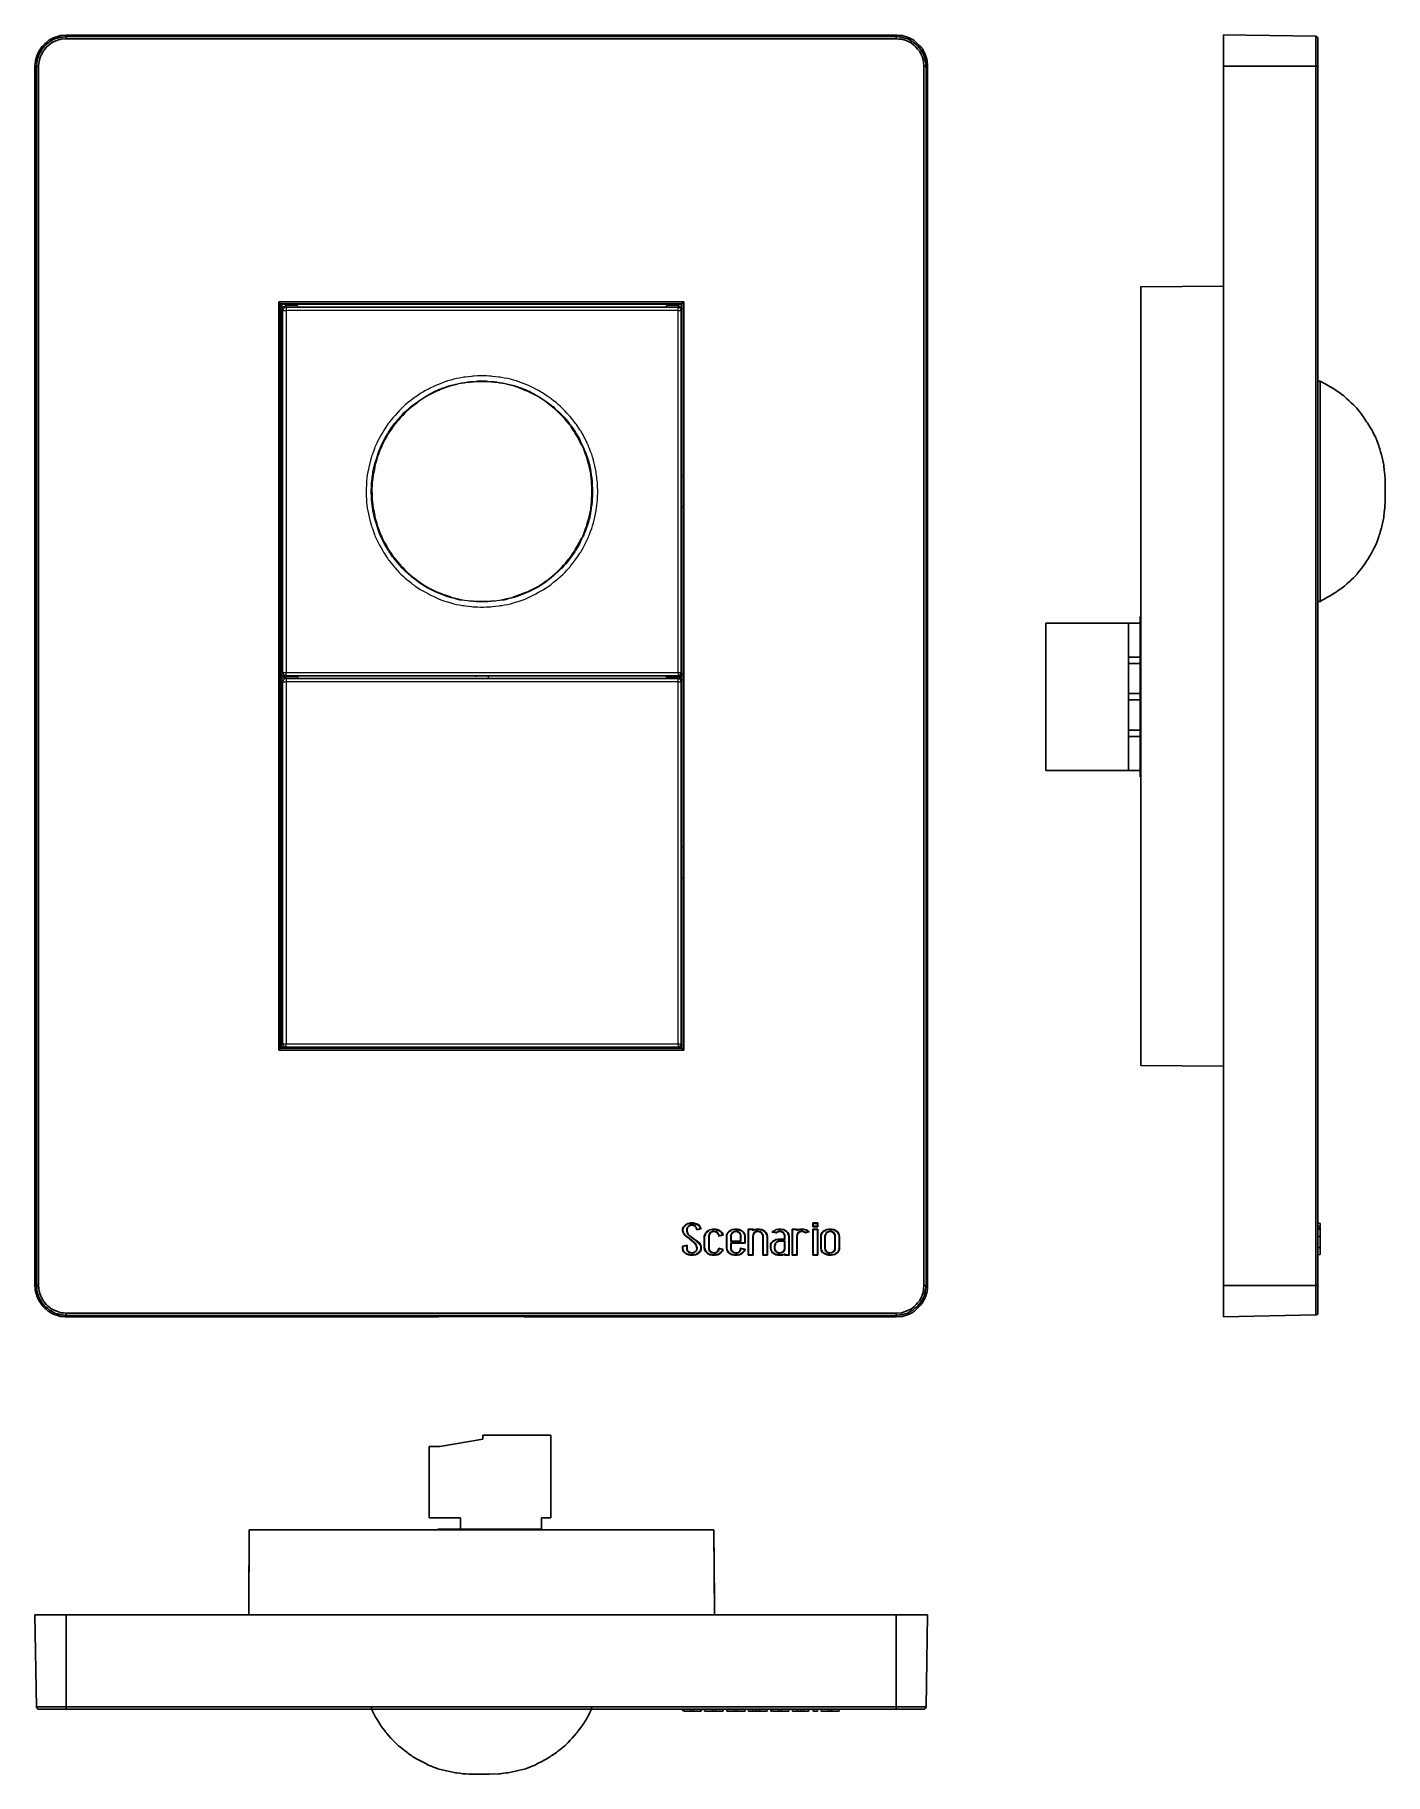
# Model space of a CAD drawing. Header units: centimetres. Extents: x -8.4 to 4.5, y -8.6 to 8.
import ezdxf

# ---------------------------------------------------------------- set-up
doc = ezdxf.new("R2010")
doc.units = ezdxf.units.CM
doc.header["$MEASUREMENT"] = 0
doc.layers.add('Layer 1', color=7, linetype='Continuous')

msp = doc.modelspace()

# ---------------------------------------------------------------- linework, layer by layer
at = {"layer": 'Layer 1', "lineweight": 25}
for points, knots in [([(-8.05745, 8.001), (-8.05745, 8.001), (-8.11389, 7.99747), (-8.11389, 7.99747), (-8.11389, 7.99747), (-8.11389, 7.99747), (-8.17034, 7.97983), (-8.17034, 7.97983), (-8.17034, 7.97983), (-8.17034, 7.97983), (-8.22325, 7.95161), (-8.22325, 7.95161), (-8.22325, 7.95161), (-8.22325, 7.95161), (-8.26912, 7.9128), (-8.26912, 7.9128), (-8.26912, 7.9128), (-8.26912, 7.9128), (-8.30439, 7.87047), (-8.30439, 7.87047), (-8.30439, 7.87047), (-8.30439, 7.87047), (-8.33262, 7.81755), (-8.33262, 7.81755), (-8.33262, 7.81755), (-8.33262, 7.81755), (-8.35025, 7.76111), (-8.35025, 7.76111), (-8.35025, 7.76111), (-8.35025, 7.76111), (-8.35731, 7.70113), (-8.35731, 7.70113)], [0, 0, 0, 0, 0.11111111, 0.11111111, 0.11111111, 0.11111112, 0.22222222, 0.22222222, 0.22222222, 0.22222223, 0.33333333, 0.33333333, 0.33333333, 0.33333334, 0.44444444, 0.44444444, 0.44444444, 0.44444445, 0.55555556, 0.55555556, 0.55555556, 0.55555557, 0.66666667, 0.66666667, 0.66666667, 0.66666668, 0.77777778, 0.77777778, 0.77777778, 0.77777779, 1, 1, 1, 1]), ([(-8.33967, 7.70113), (-8.33967, 7.70113), (-8.33614, 7.75758), (-8.33614, 7.75758), (-8.33614, 7.75758), (-8.33614, 7.75758), (-8.3185, 7.8105), (-8.3185, 7.8105), (-8.3185, 7.8105), (-8.3185, 7.8105), (-8.29381, 7.85988), (-8.29381, 7.85988), (-8.29381, 7.85988), (-8.29381, 7.85988), (-8.25853, 7.90222), (-8.25853, 7.90222), (-8.25853, 7.90222), (-8.25853, 7.90222), (-8.2162, 7.9375), (-8.2162, 7.9375), (-8.2162, 7.9375), (-8.2162, 7.9375), (-8.16681, 7.96572), (-8.16681, 7.96572), (-8.16681, 7.96572), (-8.16681, 7.96572), (-8.11389, 7.97983), (-8.11389, 7.97983), (-8.11389, 7.97983), (-8.11389, 7.97983), (-8.05745, 7.98688), (-8.05745, 7.98688)], [0, 0, 0, 0, 0.11111111, 0.11111111, 0.11111111, 0.11111112, 0.22222222, 0.22222222, 0.22222222, 0.22222223, 0.33333333, 0.33333333, 0.33333333, 0.33333334, 0.44444444, 0.44444444, 0.44444444, 0.44444445, 0.55555556, 0.55555556, 0.55555556, 0.55555557, 0.66666667, 0.66666667, 0.66666667, 0.66666668, 0.77777778, 0.77777778, 0.77777778, 0.77777779, 1, 1, 1, 1]), ([(-8.05745, 7.96572), (-8.05745, 7.96572), (-8.05745, 7.96925), (-8.05745, 7.96925), (-8.05745, 7.96925), (-8.05745, 7.96925), (-8.05745, 7.9763), (-8.05745, 7.9763), (-8.05745, 7.9763), (-8.05745, 7.9763), (-8.05745, 7.97983), (-8.05745, 7.97983), (-8.05745, 7.97983), (-8.05745, 7.97983), (-8.05745, 7.98336), (-8.05745, 7.98336), (-8.05745, 7.98336), (-8.05745, 7.98336), (-8.05745, 7.98688), (-8.05745, 7.98688)], [0, 0, 0, 0, 0.16666667, 0.16666667, 0.16666667, 0.16666668, 0.33333333, 0.33333333, 0.33333333, 0.33333334, 0.5, 0.5, 0.5, 0.50000001, 0.66666667, 0.66666667, 0.66666667, 0.66666668, 1, 1, 1, 1]), ([(0.16227, 7.70113), (0.16227, 7.70113), (0.15875, 7.76111), (0.15875, 7.76111), (0.15875, 7.76111), (0.15875, 7.76111), (0.14111, 7.81755), (0.14111, 7.81755), (0.14111, 7.81755), (0.14111, 7.81755), (0.11289, 7.87047), (0.11289, 7.87047), (0.11289, 7.87047), (0.11289, 7.87047), (0.07408, 7.9128), (0.07408, 7.9128), (0.07408, 7.9128), (0.07408, 7.9128), (0.03175, 7.95161), (0.03175, 7.95161), (0.03175, 7.95161), (0.03175, 7.95161), (-0.02117, 7.97983), (-0.02117, 7.97983), (-0.02117, 7.97983), (-0.02117, 7.97983), (-0.07761, 7.99747), (-0.07761, 7.99747), (-0.07761, 7.99747), (-0.07761, 7.99747), (-0.13759, 8.001), (-0.13759, 8.001)], [0, 0, 0, 0, 0.11111111, 0.11111111, 0.11111111, 0.11111112, 0.22222222, 0.22222222, 0.22222222, 0.22222223, 0.33333333, 0.33333333, 0.33333333, 0.33333334, 0.44444444, 0.44444444, 0.44444444, 0.44444445, 0.55555556, 0.55555556, 0.55555556, 0.55555557, 0.66666667, 0.66666667, 0.66666667, 0.66666668, 0.77777778, 0.77777778, 0.77777778, 0.77777779, 1, 1, 1, 1]), ([(-0.13759, 7.98688), (-0.13759, 7.98688), (-0.08114, 7.97983), (-0.08114, 7.97983), (-0.08114, 7.97983), (-0.08114, 7.97983), (-0.02823, 7.96572), (-0.02823, 7.96572), (-0.02823, 7.96572), (-0.02823, 7.96572), (0.02116, 7.9375), (0.02116, 7.9375), (0.02116, 7.9375), (0.02116, 7.9375), (0.0635, 7.90222), (0.0635, 7.90222), (0.0635, 7.90222), (0.0635, 7.90222), (0.09877, 7.85988), (0.09877, 7.85988), (0.09877, 7.85988), (0.09877, 7.85988), (0.127, 7.8105), (0.127, 7.8105), (0.127, 7.8105), (0.127, 7.8105), (0.14111, 7.75758), (0.14111, 7.75758), (0.14111, 7.75758), (0.14111, 7.75758), (0.14816, 7.70113), (0.14816, 7.70113)], [0, 0, 0, 0, 0.11111111, 0.11111111, 0.11111111, 0.11111112, 0.22222222, 0.22222222, 0.22222222, 0.22222223, 0.33333333, 0.33333333, 0.33333333, 0.33333334, 0.44444444, 0.44444444, 0.44444444, 0.44444445, 0.55555556, 0.55555556, 0.55555556, 0.55555557, 0.66666667, 0.66666667, 0.66666667, 0.66666668, 0.77777778, 0.77777778, 0.77777778, 0.77777779, 1, 1, 1, 1]), ([(-0.13759, 7.98688), (-0.13759, 7.98688), (-0.13759, 7.98688), (-0.13759, 7.98688), (-0.13759, 7.98688), (-0.13759, 7.98688), (-0.13759, 7.98336), (-0.13759, 7.98336), (-0.13759, 7.98336), (-0.13759, 7.98336), (-0.13759, 7.97983), (-0.13759, 7.97983), (-0.13759, 7.97983), (-0.13759, 7.97983), (-0.13759, 7.9763), (-0.13759, 7.9763), (-0.13759, 7.9763), (-0.13759, 7.9763), (-0.13759, 7.96925), (-0.13759, 7.96925), (-0.13759, 7.96925), (-0.13759, 7.96925), (-0.13759, 7.96572), (-0.13759, 7.96572)], [0, 0, 0, 0, 0.14285714, 0.14285714, 0.14285714, 0.14285715, 0.28571429, 0.28571429, 0.28571429, 0.2857143, 0.42857143, 0.42857143, 0.42857143, 0.42857144, 0.57142857, 0.57142857, 0.57142857, 0.57142858, 0.71428571, 0.71428571, 0.71428571, 0.71428572, 1, 1, 1, 1]), ([(2.98805, 7.70466), (2.98805, 7.70466), (2.98805, 7.76463), (2.98805, 7.76463), (2.98805, 7.76463), (2.98805, 7.76463), (2.98805, 7.82108), (2.98805, 7.82108), (2.98805, 7.82108), (2.98805, 7.82108), (2.98805, 7.87047), (2.98805, 7.87047), (2.98805, 7.87047), (2.98805, 7.87047), (2.98805, 7.91633), (2.98805, 7.91633), (2.98805, 7.91633), (2.98805, 7.91633), (2.98805, 7.95513), (2.98805, 7.95513), (2.98805, 7.95513), (2.98805, 7.95513), (2.98805, 7.98336), (2.98805, 7.98336), (2.98805, 7.98336), (2.98805, 7.98336), (2.98805, 7.99747), (2.98805, 7.99747), (2.98805, 7.99747), (2.98805, 7.99747), (2.98805, 8.00452), (2.98805, 8.00452)], [0, 0, 0, 0, 0.11111111, 0.11111111, 0.11111111, 0.11111112, 0.22222222, 0.22222222, 0.22222222, 0.22222223, 0.33333333, 0.33333333, 0.33333333, 0.33333334, 0.44444444, 0.44444444, 0.44444444, 0.44444445, 0.55555556, 0.55555556, 0.55555556, 0.55555557, 0.66666667, 0.66666667, 0.66666667, 0.66666668, 0.77777778, 0.77777778, 0.77777778, 0.77777779, 1, 1, 1, 1]), ([(3.86647, 7.99041), (3.86647, 7.99041), (3.86647, 7.98336), (3.86647, 7.98336), (3.86647, 7.98336), (3.86647, 7.98336), (3.86647, 7.96925), (3.86647, 7.96925), (3.86647, 7.96925), (3.86647, 7.96925), (3.86647, 7.94102), (3.86647, 7.94102), (3.86647, 7.94102), (3.86647, 7.94102), (3.86647, 7.90575), (3.86647, 7.90575), (3.86647, 7.90575), (3.86647, 7.90575), (3.86647, 7.86341), (3.86647, 7.86341), (3.86647, 7.86341), (3.86647, 7.86341), (3.86647, 7.81402), (3.86647, 7.81402), (3.86647, 7.81402), (3.86647, 7.81402), (3.86647, 7.76111), (3.86647, 7.76111), (3.86647, 7.76111), (3.86647, 7.76111), (3.86647, 7.70466), (3.86647, 7.70466)], [0, 0, 0, 0, 0.11111111, 0.11111111, 0.11111111, 0.11111112, 0.22222222, 0.22222222, 0.22222222, 0.22222223, 0.33333333, 0.33333333, 0.33333333, 0.33333334, 0.44444444, 0.44444444, 0.44444444, 0.44444445, 0.55555556, 0.55555556, 0.55555556, 0.55555557, 0.66666667, 0.66666667, 0.66666667, 0.66666668, 0.77777778, 0.77777778, 0.77777778, 0.77777779, 1, 1, 1, 1]), ([(3.86647, 7.99041), (3.86647, 7.99041), (3.86999, 7.99041), (3.86999, 7.99041), (3.86999, 7.99041), (3.86999, 7.99041), (3.87352, 7.98688), (3.87352, 7.98688), (3.87352, 7.98688), (3.87352, 7.98688), (3.87705, 7.98688), (3.87705, 7.98688), (3.87705, 7.98688), (3.87705, 7.98688), (3.88058, 7.98336), (3.88058, 7.98336), (3.88058, 7.98336), (3.88058, 7.98336), (3.88411, 7.97983), (3.88411, 7.97983), (3.88411, 7.97983), (3.88411, 7.97983), (3.88411, 7.9763), (3.88411, 7.9763), (3.88411, 7.9763), (3.88411, 7.9763), (3.88763, 7.97277), (3.88763, 7.97277), (3.88763, 7.97277), (3.88763, 7.97277), (3.88763, 7.96925), (3.88763, 7.96925)], [0, 0, 0, 0, 0.11111111, 0.11111111, 0.11111111, 0.11111112, 0.22222222, 0.22222222, 0.22222222, 0.22222223, 0.33333333, 0.33333333, 0.33333333, 0.33333334, 0.44444444, 0.44444444, 0.44444444, 0.44444445, 0.55555556, 0.55555556, 0.55555556, 0.55555557, 0.66666667, 0.66666667, 0.66666667, 0.66666668, 0.77777778, 0.77777778, 0.77777778, 0.77777779, 1, 1, 1, 1]), ([(-8.05745, 7.96572), (-8.05745, 7.96572), (-8.10684, 7.96219), (-8.10684, 7.96219), (-8.10684, 7.96219), (-8.10684, 7.96219), (-8.15623, 7.94808), (-8.15623, 7.94808), (-8.15623, 7.94808), (-8.15623, 7.94808), (-8.20209, 7.92338), (-8.20209, 7.92338), (-8.20209, 7.92338), (-8.20209, 7.92338), (-8.24442, 7.88811), (-8.24442, 7.88811), (-8.24442, 7.88811), (-8.24442, 7.88811), (-8.27617, 7.8493), (-8.27617, 7.8493), (-8.27617, 7.8493), (-8.27617, 7.8493), (-8.30087, 7.80344), (-8.30087, 7.80344), (-8.30087, 7.80344), (-8.30087, 7.80344), (-8.31498, 7.75405), (-8.31498, 7.75405), (-8.31498, 7.75405), (-8.31498, 7.75405), (-8.32203, 7.70113), (-8.32203, 7.70113)], [0, 0, 0, 0, 0.11111111, 0.11111111, 0.11111111, 0.11111112, 0.22222222, 0.22222222, 0.22222222, 0.22222223, 0.33333333, 0.33333333, 0.33333333, 0.33333334, 0.44444444, 0.44444444, 0.44444444, 0.44444445, 0.55555556, 0.55555556, 0.55555556, 0.55555557, 0.66666667, 0.66666667, 0.66666667, 0.66666668, 0.77777778, 0.77777778, 0.77777778, 0.77777779, 1, 1, 1, 1]), ([(0.127, 7.70113), (0.127, 7.70113), (0.12347, 7.75405), (0.12347, 7.75405), (0.12347, 7.75405), (0.12347, 7.75405), (0.10936, 7.80344), (0.10936, 7.80344), (0.10936, 7.80344), (0.10936, 7.80344), (0.08466, 7.8493), (0.08466, 7.8493), (0.08466, 7.8493), (0.08466, 7.8493), (0.04939, 7.88811), (0.04939, 7.88811), (0.04939, 7.88811), (0.04939, 7.88811), (0.01058, 7.92338), (0.01058, 7.92338), (0.01058, 7.92338), (0.01058, 7.92338), (-0.03528, 7.94808), (-0.03528, 7.94808), (-0.03528, 7.94808), (-0.03528, 7.94808), (-0.08467, 7.96219), (-0.08467, 7.96219), (-0.08467, 7.96219), (-0.08467, 7.96219), (-0.13759, 7.96572), (-0.13759, 7.96572)], [0, 0, 0, 0, 0.11111111, 0.11111111, 0.11111111, 0.11111112, 0.22222222, 0.22222222, 0.22222222, 0.22222223, 0.33333333, 0.33333333, 0.33333333, 0.33333334, 0.44444444, 0.44444444, 0.44444444, 0.44444445, 0.55555556, 0.55555556, 0.55555556, 0.55555557, 0.66666667, 0.66666667, 0.66666667, 0.66666668, 0.77777778, 0.77777778, 0.77777778, 0.77777779, 1, 1, 1, 1]), ([(3.88763, 7.70466), (3.88763, 7.70466), (3.88763, 7.75758), (3.88763, 7.75758), (3.88763, 7.75758), (3.88763, 7.75758), (3.88763, 7.80697), (3.88763, 7.80697), (3.88763, 7.80697), (3.88763, 7.80697), (3.88763, 7.85283), (3.88763, 7.85283), (3.88763, 7.85283), (3.88763, 7.85283), (3.88763, 7.89163), (3.88763, 7.89163), (3.88763, 7.89163), (3.88763, 7.89163), (3.88763, 7.92338), (3.88763, 7.92338), (3.88763, 7.92338), (3.88763, 7.92338), (3.88763, 7.94808), (3.88763, 7.94808), (3.88763, 7.94808), (3.88763, 7.94808), (3.88763, 7.96572), (3.88763, 7.96572), (3.88763, 7.96572), (3.88763, 7.96572), (3.88763, 7.96925), (3.88763, 7.96925)], [0, 0, 0, 0, 0.11111111, 0.11111111, 0.11111111, 0.11111112, 0.22222222, 0.22222222, 0.22222222, 0.22222223, 0.33333333, 0.33333333, 0.33333333, 0.33333334, 0.44444444, 0.44444444, 0.44444444, 0.44444445, 0.55555556, 0.55555556, 0.55555556, 0.55555557, 0.66666667, 0.66666667, 0.66666667, 0.66666668, 0.77777778, 0.77777778, 0.77777778, 0.77777779, 1, 1, 1, 1]), ([(-8.32203, 7.70113), (-8.32203, 7.70113), (-8.32556, 7.70113), (-8.32556, 7.70113), (-8.32556, 7.70113), (-8.32556, 7.70113), (-8.32909, 7.70113), (-8.32909, 7.70113), (-8.32909, 7.70113), (-8.32909, 7.70113), (-8.33262, 7.70113), (-8.33262, 7.70113), (-8.33262, 7.70113), (-8.33262, 7.70113), (-8.33614, 7.70113), (-8.33614, 7.70113), (-8.33614, 7.70113), (-8.33614, 7.70113), (-8.33967, 7.70113), (-8.33967, 7.70113)], [0, 0, 0, 0, 0.16666667, 0.16666667, 0.16666667, 0.16666668, 0.33333333, 0.33333333, 0.33333333, 0.33333334, 0.5, 0.5, 0.5, 0.50000001, 0.66666667, 0.66666667, 0.66666667, 0.66666668, 1, 1, 1, 1]), ([(0.14816, 7.70113), (0.14816, 7.70113), (0.14816, 7.70113), (0.14816, 7.70113), (0.14816, 7.70113), (0.14816, 7.70113), (0.14464, 7.70113), (0.14464, 7.70113), (0.14464, 7.70113), (0.14464, 7.70113), (0.14111, 7.70113), (0.14111, 7.70113), (0.14111, 7.70113), (0.14111, 7.70113), (0.13758, 7.70113), (0.13758, 7.70113), (0.13758, 7.70113), (0.13758, 7.70113), (0.13405, 7.70113), (0.13405, 7.70113), (0.13405, 7.70113), (0.13405, 7.70113), (0.13052, 7.70113), (0.13052, 7.70113), (0.13052, 7.70113), (0.13052, 7.70113), (0.127, 7.70113), (0.127, 7.70113)], [0, 0, 0, 0, 0.125, 0.125, 0.125, 0.12500001, 0.25, 0.25, 0.25, 0.25000001, 0.375, 0.375, 0.375, 0.37500001, 0.5, 0.5, 0.5, 0.50000001, 0.625, 0.625, 0.625, 0.62500001, 0.75, 0.75, 0.75, 0.75000001, 1, 1, 1, 1]), ([(3.86647, 7.70466), (3.86647, 7.70466), (3.86999, 7.70466), (3.86999, 7.70466), (3.86999, 7.70466), (3.86999, 7.70466), (3.87352, 7.70466), (3.87352, 7.70466), (3.87352, 7.70466), (3.87352, 7.70466), (3.87705, 7.70466), (3.87705, 7.70466), (3.87705, 7.70466), (3.87705, 7.70466), (3.88058, 7.70466), (3.88058, 7.70466), (3.88058, 7.70466), (3.88058, 7.70466), (3.88411, 7.70466), (3.88411, 7.70466), (3.88411, 7.70466), (3.88411, 7.70466), (3.88763, 7.70466), (3.88763, 7.70466)], [0, 0, 0, 0, 0.14285714, 0.14285714, 0.14285714, 0.14285715, 0.28571429, 0.28571429, 0.28571429, 0.2857143, 0.42857143, 0.42857143, 0.42857143, 0.42857144, 0.57142857, 0.57142857, 0.57142857, 0.57142858, 0.71428571, 0.71428571, 0.71428571, 0.71428572, 1, 1, 1, 1]), ([(-6.02898, 5.45394), (-6.02898, 5.45394), (-6.02545, 5.45041), (-6.02545, 5.45041), (-6.02545, 5.45041), (-6.02545, 5.45041), (-6.02192, 5.44688), (-6.02192, 5.44688), (-6.02192, 5.44688), (-6.02192, 5.44688), (-6.01839, 5.44336), (-6.01839, 5.44336), (-6.01839, 5.44336), (-6.01839, 5.44336), (-6.01487, 5.43983), (-6.01487, 5.43983), (-6.01487, 5.43983), (-6.01487, 5.43983), (-6.01134, 5.4363), (-6.01134, 5.4363)], [0, 0, 0, 0, 0.16666667, 0.16666667, 0.16666667, 0.16666668, 0.33333333, 0.33333333, 0.33333333, 0.33333334, 0.5, 0.5, 0.5, 0.50000001, 0.66666667, 0.66666667, 0.66666667, 0.66666668, 1, 1, 1, 1]), ([(-2.1837, 5.4363), (-2.1837, 5.4363), (-2.1837, 5.4363), (-2.1837, 5.4363), (-2.1837, 5.4363), (-2.1837, 5.4363), (-2.18017, 5.4363), (-2.18017, 5.4363), (-2.18017, 5.4363), (-2.18017, 5.4363), (-2.18017, 5.43983), (-2.18017, 5.43983), (-2.18017, 5.43983), (-2.18017, 5.43983), (-2.17664, 5.43983), (-2.17664, 5.43983), (-2.17664, 5.43983), (-2.17664, 5.43983), (-2.17311, 5.44336), (-2.17311, 5.44336), (-2.17311, 5.44336), (-2.17311, 5.44336), (-2.16959, 5.44688), (-2.16959, 5.44688), (-2.16959, 5.44688), (-2.16959, 5.44688), (-2.16606, 5.45041), (-2.16606, 5.45041), (-2.16606, 5.45041), (-2.16606, 5.45041), (-2.16253, 5.45394), (-2.16253, 5.45394)], [0, 0, 0, 0, 0.11111111, 0.11111111, 0.11111111, 0.11111112, 0.22222222, 0.22222222, 0.22222222, 0.22222223, 0.33333333, 0.33333333, 0.33333333, 0.33333334, 0.44444444, 0.44444444, 0.44444444, 0.44444445, 0.55555556, 0.55555556, 0.55555556, 0.55555557, 0.66666667, 0.66666667, 0.66666667, 0.66666668, 0.77777778, 0.77777778, 0.77777778, 0.77777779, 1, 1, 1, 1]), ([(3.9088, 4.69724), (3.9088, 4.69724), (3.98641, 4.6549), (3.98641, 4.6549), (3.98641, 4.6549), (3.98641, 4.6549), (4.06049, 4.60904), (4.06049, 4.60904), (4.06049, 4.60904), (4.06049, 4.60904), (4.13105, 4.55965), (4.13105, 4.55965), (4.13105, 4.55965), (4.13105, 4.55965), (4.19455, 4.49968), (4.19455, 4.49968), (4.19455, 4.49968), (4.19455, 4.49968), (4.25805, 4.43971), (4.25805, 4.43971), (4.25805, 4.43971), (4.25805, 4.43971), (4.31096, 4.37268), (4.31096, 4.37268), (4.31096, 4.37268), (4.31096, 4.37268), (4.36035, 4.2986), (4.36035, 4.2986), (4.36035, 4.2986), (4.36035, 4.2986), (4.40621, 4.22451), (4.40621, 4.22451), (4.40621, 4.22451), (4.40621, 4.22451), (4.44502, 4.1469), (4.44502, 4.1469), (4.44502, 4.1469), (4.44502, 4.1469), (4.47324, 4.06576), (4.47324, 4.06576), (4.47324, 4.06576), (4.47324, 4.06576), (4.49794, 3.9811), (4.49794, 3.9811), (4.49794, 3.9811), (4.49794, 3.9811), (4.51557, 3.89643), (4.51557, 3.89643), (4.51557, 3.89643), (4.51557, 3.89643), (4.52616, 3.80824), (4.52616, 3.80824), (4.52616, 3.80824), (4.52616, 3.80824), (4.52969, 3.72357), (4.52969, 3.72357)], [0, 0, 0, 0, 0.06666667, 0.06666667, 0.06666667, 0.06666668, 0.13333333, 0.13333333, 0.13333333, 0.13333334, 0.2, 0.2, 0.2, 0.20000001, 0.26666667, 0.26666667, 0.26666667, 0.26666668, 0.33333333, 0.33333333, 0.33333333, 0.33333334, 0.4, 0.4, 0.4, 0.40000001, 0.46666667, 0.46666667, 0.46666667, 0.46666668, 0.53333333, 0.53333333, 0.53333333, 0.53333334, 0.6, 0.6, 0.6, 0.60000001, 0.66666667, 0.66666667, 0.66666667, 0.66666668, 0.73333333, 0.73333333, 0.73333333, 0.73333334, 0.8, 0.8, 0.8, 0.80000001, 0.86666667, 0.86666667, 0.86666667, 0.86666668, 1, 1, 1, 1]), ([(3.9088, 4.69724), (3.9088, 4.69724), (3.9088, 4.69371), (3.9088, 4.69371), (3.9088, 4.69371), (3.9088, 4.69371), (3.9088, 4.68665), (3.9088, 4.68665), (3.9088, 4.68665), (3.9088, 4.68665), (3.9088, 4.67607), (3.9088, 4.67607), (3.9088, 4.67607), (3.9088, 4.67607), (3.9088, 4.6549), (3.9088, 4.6549), (3.9088, 4.6549), (3.9088, 4.6549), (3.9088, 4.62668), (3.9088, 4.62668), (3.9088, 4.62668), (3.9088, 4.62668), (3.9088, 4.59493), (3.9088, 4.59493), (3.9088, 4.59493), (3.9088, 4.59493), (3.9088, 4.55612), (3.9088, 4.55612), (3.9088, 4.55612), (3.9088, 4.55612), (3.9088, 4.51026), (3.9088, 4.51026), (3.9088, 4.51026), (3.9088, 4.51026), (3.9088, 4.45735), (3.9088, 4.45735), (3.9088, 4.45735), (3.9088, 4.45735), (3.9088, 4.40443), (3.9088, 4.40443), (3.9088, 4.40443), (3.9088, 4.40443), (3.9088, 4.34093), (3.9088, 4.34093), (3.9088, 4.34093), (3.9088, 4.34093), (3.9088, 4.27743), (3.9088, 4.27743), (3.9088, 4.27743), (3.9088, 4.27743), (3.9088, 4.20687), (3.9088, 4.20687), (3.9088, 4.20687), (3.9088, 4.20687), (3.9088, 4.13279), (3.9088, 4.13279), (3.9088, 4.13279), (3.9088, 4.13279), (3.9088, 4.05871), (3.9088, 4.05871), (3.9088, 4.05871), (3.9088, 4.05871), (3.9088, 3.97757), (3.9088, 3.97757), (3.9088, 3.97757), (3.9088, 3.97757), (3.9088, 3.89643), (3.9088, 3.89643), (3.9088, 3.89643), (3.9088, 3.89643), (3.9088, 3.81529), (3.9088, 3.81529), (3.9088, 3.81529), (3.9088, 3.81529), (3.9088, 3.73062), (3.9088, 3.73062), (3.9088, 3.73062), (3.9088, 3.73062), (3.9088, 3.64596), (3.9088, 3.64596), (3.9088, 3.64596), (3.9088, 3.64596), (3.9088, 3.56129), (3.9088, 3.56129), (3.9088, 3.56129), (3.9088, 3.56129), (3.9088, 3.47662), (3.9088, 3.47662), (3.9088, 3.47662), (3.9088, 3.47662), (3.9088, 3.39549), (3.9088, 3.39549), (3.9088, 3.39549), (3.9088, 3.39549), (3.9088, 3.31435), (3.9088, 3.31435), (3.9088, 3.31435), (3.9088, 3.31435), (3.9088, 3.23321), (3.9088, 3.23321), (3.9088, 3.23321), (3.9088, 3.23321), (3.9088, 3.15912), (3.9088, 3.15912), (3.9088, 3.15912), (3.9088, 3.15912), (3.9088, 3.08504), (3.9088, 3.08504), (3.9088, 3.08504), (3.9088, 3.08504), (3.9088, 3.01449), (3.9088, 3.01449), (3.9088, 3.01449), (3.9088, 3.01449), (3.9088, 2.95099), (3.9088, 2.95099), (3.9088, 2.95099), (3.9088, 2.95099), (3.9088, 2.88749), (3.9088, 2.88749), (3.9088, 2.88749), (3.9088, 2.88749), (3.9088, 2.83104), (3.9088, 2.83104), (3.9088, 2.83104), (3.9088, 2.83104), (3.9088, 2.78165), (3.9088, 2.78165), (3.9088, 2.78165), (3.9088, 2.78165), (3.9088, 2.73579), (3.9088, 2.73579), (3.9088, 2.73579), (3.9088, 2.73579), (3.9088, 2.69699), (3.9088, 2.69699), (3.9088, 2.69699), (3.9088, 2.69699), (3.9088, 2.66524), (3.9088, 2.66524), (3.9088, 2.66524), (3.9088, 2.66524), (3.9088, 2.63701), (3.9088, 2.63701), (3.9088, 2.63701), (3.9088, 2.63701), (3.9088, 2.61585), (3.9088, 2.61585), (3.9088, 2.61585), (3.9088, 2.61585), (3.9088, 2.60174), (3.9088, 2.60174), (3.9088, 2.60174), (3.9088, 2.60174), (3.9088, 2.59821), (3.9088, 2.59821), (3.9088, 2.59821), (3.9088, 2.59821), (3.9088, 2.59468), (3.9088, 2.59468)], [0, 0, 0, 0, 0.02439024, 0.02439024, 0.02439024, 0.02439025, 0.04878049, 0.04878049, 0.04878049, 0.0487805, 0.07317073, 0.07317073, 0.07317073, 0.07317074, 0.09756098, 0.09756098, 0.09756098, 0.09756099, 0.12195122, 0.12195122, 0.12195122, 0.12195123, 0.14634146, 0.14634146, 0.14634146, 0.14634147, 0.17073171, 0.17073171, 0.17073171, 0.17073172, 0.19512195, 0.19512195, 0.19512195, 0.19512196, 0.2195122, 0.2195122, 0.2195122, 0.21951221, 0.24390244, 0.24390244, 0.24390244, 0.24390245, 0.26829268, 0.26829268, 0.26829268, 0.26829269, 0.29268293, 0.29268293, 0.29268293, 0.29268294, 0.31707317, 0.31707317, 0.31707317, 0.31707318, 0.34146341, 0.34146341, 0.34146341, 0.34146342, 0.36585366, 0.36585366, 0.36585366, 0.36585367, 0.3902439, 0.3902439, 0.3902439, 0.39024391, 0.41463415, 0.41463415, 0.41463415, 0.41463416, 0.43902439, 0.43902439, 0.43902439, 0.4390244, 0.46341463, 0.46341463, 0.46341463, 0.46341464, 0.48780488, 0.48780488, 0.48780488, 0.48780489, 0.51219512, 0.51219512, 0.51219512, 0.51219513, 0.53658537, 0.53658537, 0.53658537, 0.53658538, 0.56097561, 0.56097561, 0.56097561, 0.56097562, 0.58536585, 0.58536585, 0.58536585, 0.58536586, 0.6097561, 0.6097561, 0.6097561, 0.60975611, 0.63414634, 0.63414634, 0.63414634, 0.63414635, 0.65853659, 0.65853659, 0.65853659, 0.6585366, 0.68292683, 0.68292683, 0.68292683, 0.68292684, 0.70731707, 0.70731707, 0.70731707, 0.70731708, 0.73170732, 0.73170732, 0.73170732, 0.73170733, 0.75609756, 0.75609756, 0.75609756, 0.75609757, 0.7804878, 0.7804878, 0.7804878, 0.78048781, 0.80487805, 0.80487805, 0.80487805, 0.80487806, 0.82926829, 0.82926829, 0.82926829, 0.8292683, 0.85365854, 0.85365854, 0.85365854, 0.85365855, 0.87804878, 0.87804878, 0.87804878, 0.87804879, 0.90243902, 0.90243902, 0.90243902, 0.90243903, 0.92682927, 0.92682927, 0.92682927, 0.92682928, 0.95121951, 0.95121951, 0.95121951, 0.95121952, 1, 1, 1, 1]), ([(4.52969, 3.72357), (4.52969, 3.72357), (4.52969, 3.72004), (4.52969, 3.72004), (4.52969, 3.72004), (4.52969, 3.72004), (4.52969, 3.70593), (4.52969, 3.70593), (4.52969, 3.70593), (4.52969, 3.70593), (4.52969, 3.69182), (4.52969, 3.69182), (4.52969, 3.69182), (4.52969, 3.69182), (4.52969, 3.67065), (4.52969, 3.67065), (4.52969, 3.67065), (4.52969, 3.67065), (4.52969, 3.64596), (4.52969, 3.64596), (4.52969, 3.64596), (4.52969, 3.64596), (4.52969, 3.62126), (4.52969, 3.62126), (4.52969, 3.62126), (4.52969, 3.62126), (4.52969, 3.6001), (4.52969, 3.6001), (4.52969, 3.6001), (4.52969, 3.6001), (4.52969, 3.58246), (4.52969, 3.58246), (4.52969, 3.58246), (4.52969, 3.58246), (4.52969, 3.57187), (4.52969, 3.57187), (4.52969, 3.57187), (4.52969, 3.57187), (4.52969, 3.56835), (4.52969, 3.56835)], [0, 0, 0, 0, 0.09090909, 0.09090909, 0.09090909, 0.0909091, 0.18181818, 0.18181818, 0.18181818, 0.18181819, 0.27272727, 0.27272727, 0.27272727, 0.27272728, 0.36363636, 0.36363636, 0.36363636, 0.36363637, 0.45454545, 0.45454545, 0.45454545, 0.45454546, 0.54545455, 0.54545455, 0.54545455, 0.54545456, 0.63636364, 0.63636364, 0.63636364, 0.63636365, 0.72727273, 0.72727273, 0.72727273, 0.72727274, 0.81818182, 0.81818182, 0.81818182, 0.81818183, 1, 1, 1, 1]), ([(4.52969, 3.56835), (4.52969, 3.56835), (4.52616, 3.48368), (4.52616, 3.48368), (4.52616, 3.48368), (4.52616, 3.48368), (4.51557, 3.39549), (4.51557, 3.39549), (4.51557, 3.39549), (4.51557, 3.39549), (4.49794, 3.31082), (4.49794, 3.31082), (4.49794, 3.31082), (4.49794, 3.31082), (4.47324, 3.22615), (4.47324, 3.22615), (4.47324, 3.22615), (4.47324, 3.22615), (4.44502, 3.14501), (4.44502, 3.14501), (4.44502, 3.14501), (4.44502, 3.14501), (4.40621, 3.0674), (4.40621, 3.0674), (4.40621, 3.0674), (4.40621, 3.0674), (4.36035, 2.98979), (4.36035, 2.98979), (4.36035, 2.98979), (4.36035, 2.98979), (4.31096, 2.91924), (4.31096, 2.91924), (4.31096, 2.91924), (4.31096, 2.91924), (4.25805, 2.85221), (4.25805, 2.85221), (4.25805, 2.85221), (4.25805, 2.85221), (4.19455, 2.78871), (4.19455, 2.78871), (4.19455, 2.78871), (4.19455, 2.78871), (4.13105, 2.73226), (4.13105, 2.73226), (4.13105, 2.73226), (4.13105, 2.73226), (4.06049, 2.68287), (4.06049, 2.68287), (4.06049, 2.68287), (4.06049, 2.68287), (3.98641, 2.63701), (3.98641, 2.63701), (3.98641, 2.63701), (3.98641, 2.63701), (3.9088, 2.59468), (3.9088, 2.59468)], [0, 0, 0, 0, 0.06666667, 0.06666667, 0.06666667, 0.06666668, 0.13333333, 0.13333333, 0.13333333, 0.13333334, 0.2, 0.2, 0.2, 0.20000001, 0.26666667, 0.26666667, 0.26666667, 0.26666668, 0.33333333, 0.33333333, 0.33333333, 0.33333334, 0.4, 0.4, 0.4, 0.40000001, 0.46666667, 0.46666667, 0.46666667, 0.46666668, 0.53333333, 0.53333333, 0.53333333, 0.53333334, 0.6, 0.6, 0.6, 0.60000001, 0.66666667, 0.66666667, 0.66666667, 0.66666668, 0.73333333, 0.73333333, 0.73333333, 0.73333334, 0.8, 0.8, 0.8, 0.80000001, 0.86666667, 0.86666667, 0.86666667, 0.86666668, 1, 1, 1, 1]), ([(-6.02898, -1.68981), (-6.02898, -1.68981), (-6.02545, -1.68628), (-6.02545, -1.68628), (-6.02545, -1.68628), (-6.02545, -1.68628), (-6.02192, -1.68275), (-6.02192, -1.68275), (-6.02192, -1.68275), (-6.02192, -1.68275), (-6.01839, -1.67923), (-6.01839, -1.67923), (-6.01839, -1.67923), (-6.01839, -1.67923), (-6.01487, -1.6757), (-6.01487, -1.6757), (-6.01487, -1.6757), (-6.01487, -1.6757), (-6.01134, -1.67217), (-6.01134, -1.67217)], [0, 0, 0, 0, 0.16666667, 0.16666667, 0.16666667, 0.16666668, 0.33333333, 0.33333333, 0.33333333, 0.33333334, 0.5, 0.5, 0.5, 0.50000001, 0.66666667, 0.66666667, 0.66666667, 0.66666668, 1, 1, 1, 1]), ([(-2.1837, -1.67217), (-2.1837, -1.67217), (-2.1837, -1.67217), (-2.1837, -1.67217), (-2.1837, -1.67217), (-2.1837, -1.67217), (-2.18017, -1.67217), (-2.18017, -1.67217), (-2.18017, -1.67217), (-2.18017, -1.67217), (-2.18017, -1.6757), (-2.18017, -1.6757), (-2.18017, -1.6757), (-2.18017, -1.6757), (-2.17664, -1.6757), (-2.17664, -1.6757), (-2.17664, -1.6757), (-2.17664, -1.6757), (-2.17311, -1.67923), (-2.17311, -1.67923), (-2.17311, -1.67923), (-2.17311, -1.67923), (-2.16959, -1.68275), (-2.16959, -1.68275), (-2.16959, -1.68275), (-2.16959, -1.68275), (-2.16606, -1.68628), (-2.16606, -1.68628), (-2.16606, -1.68628), (-2.16606, -1.68628), (-2.16253, -1.68981), (-2.16253, -1.68981)], [0, 0, 0, 0, 0.11111111, 0.11111111, 0.11111111, 0.11111112, 0.22222222, 0.22222222, 0.22222222, 0.22222223, 0.33333333, 0.33333333, 0.33333333, 0.33333334, 0.44444444, 0.44444444, 0.44444444, 0.44444445, 0.55555556, 0.55555556, 0.55555556, 0.55555557, 0.66666667, 0.66666667, 0.66666667, 0.66666668, 0.77777778, 0.77777778, 0.77777778, 0.77777779, 1, 1, 1, 1]), ([(-2.16606, -3.37609), (-2.16606, -3.37609), (-2.17664, -3.39725), (-2.17664, -3.39725), (-2.17664, -3.39725), (-2.17664, -3.39725), (-2.17664, -3.41489), (-2.17664, -3.41489), (-2.17664, -3.41489), (-2.17664, -3.41489), (-2.16959, -3.43253), (-2.16959, -3.43253), (-2.16959, -3.43253), (-2.16959, -3.43253), (-2.15548, -3.45723), (-2.15548, -3.45723), (-2.15548, -3.45723), (-2.15548, -3.45723), (-2.10609, -3.49603), (-2.10609, -3.49603)], [0, 0, 0, 0, 0.16666667, 0.16666667, 0.16666667, 0.16666668, 0.33333333, 0.33333333, 0.33333333, 0.33333334, 0.5, 0.5, 0.5, 0.50000001, 0.66666667, 0.66666667, 0.66666667, 0.66666668, 1, 1, 1, 1]), ([(-2.16253, -3.37962), (-2.16253, -3.37962), (-2.17311, -3.40078), (-2.17311, -3.40078), (-2.17311, -3.40078), (-2.17311, -3.40078), (-2.17311, -3.41489), (-2.17311, -3.41489), (-2.17311, -3.41489), (-2.17311, -3.41489), (-2.16959, -3.43253), (-2.16959, -3.43253), (-2.16959, -3.43253), (-2.16959, -3.43253), (-2.15195, -3.45723), (-2.15195, -3.45723), (-2.15195, -3.45723), (-2.15195, -3.45723), (-2.10609, -3.4925), (-2.10609, -3.4925)], [0, 0, 0, 0, 0.16666667, 0.16666667, 0.16666667, 0.16666668, 0.33333333, 0.33333333, 0.33333333, 0.33333334, 0.5, 0.5, 0.5, 0.50000001, 0.66666667, 0.66666667, 0.66666667, 0.66666668, 1, 1, 1, 1]), ([(-2.09903, -3.34081), (-2.09903, -3.34081), (-2.12373, -3.34434), (-2.12373, -3.34434), (-2.12373, -3.34434), (-2.12373, -3.34434), (-2.14842, -3.35845), (-2.14842, -3.35845), (-2.14842, -3.35845), (-2.14842, -3.35845), (-2.16606, -3.37609), (-2.16606, -3.37609)], [0, 0, 0, 0, 0.25, 0.25, 0.25, 0.25000001, 0.5, 0.5, 0.5, 0.50000001, 1, 1, 1, 1]), ([(-2.09903, -3.34434), (-2.09903, -3.34434), (-2.12373, -3.34787), (-2.12373, -3.34787), (-2.12373, -3.34787), (-2.12373, -3.34787), (-2.14842, -3.36198), (-2.14842, -3.36198), (-2.14842, -3.36198), (-2.14842, -3.36198), (-2.16253, -3.37962), (-2.16253, -3.37962)], [0, 0, 0, 0, 0.25, 0.25, 0.25, 0.25000001, 0.5, 0.5, 0.5, 0.50000001, 1, 1, 1, 1]), ([(-2.13431, -3.40784), (-2.13431, -3.40784), (-2.13431, -3.3902), (-2.13431, -3.3902), (-2.13431, -3.3902), (-2.13431, -3.3902), (-2.12373, -3.37609), (-2.12373, -3.37609), (-2.12373, -3.37609), (-2.12373, -3.37609), (-2.11314, -3.3655), (-2.11314, -3.3655), (-2.11314, -3.3655), (-2.11314, -3.3655), (-2.0955, -3.35845), (-2.0955, -3.35845), (-2.0955, -3.35845), (-2.0955, -3.35845), (-2.08492, -3.35845), (-2.08492, -3.35845)], [0, 0, 0, 0, 0.16666667, 0.16666667, 0.16666667, 0.16666668, 0.33333333, 0.33333333, 0.33333333, 0.33333334, 0.5, 0.5, 0.5, 0.50000001, 0.66666667, 0.66666667, 0.66666667, 0.66666668, 1, 1, 1, 1]), ([(-2.06728, -3.49603), (-2.06728, -3.49603), (-2.10609, -3.46781), (-2.10609, -3.46781), (-2.10609, -3.46781), (-2.10609, -3.46781), (-2.12725, -3.44664), (-2.12725, -3.44664), (-2.12725, -3.44664), (-2.12725, -3.44664), (-2.13431, -3.42195), (-2.13431, -3.42195), (-2.13431, -3.42195), (-2.13431, -3.42195), (-2.13431, -3.40784), (-2.13431, -3.40784)], [0, 0, 0, 0, 0.2, 0.2, 0.2, 0.20000001, 0.4, 0.4, 0.4, 0.40000001, 0.6, 0.6, 0.6, 0.60000001, 1, 1, 1, 1]), ([(-2.13078, -3.40784), (-2.13078, -3.40784), (-2.13078, -3.39373), (-2.13078, -3.39373), (-2.13078, -3.39373), (-2.13078, -3.39373), (-2.12373, -3.37962), (-2.12373, -3.37962), (-2.12373, -3.37962), (-2.12373, -3.37962), (-2.10961, -3.36903), (-2.10961, -3.36903), (-2.10961, -3.36903), (-2.10961, -3.36903), (-2.0955, -3.36198), (-2.0955, -3.36198), (-2.0955, -3.36198), (-2.0955, -3.36198), (-2.08492, -3.36198), (-2.08492, -3.36198)], [0, 0, 0, 0, 0.16666667, 0.16666667, 0.16666667, 0.16666668, 0.33333333, 0.33333333, 0.33333333, 0.33333334, 0.5, 0.5, 0.5, 0.50000001, 0.66666667, 0.66666667, 0.66666667, 0.66666668, 1, 1, 1, 1]), ([(-2.06728, -3.4925), (-2.06728, -3.4925), (-2.10609, -3.46428), (-2.10609, -3.46428), (-2.10609, -3.46428), (-2.10609, -3.46428), (-2.12373, -3.44312), (-2.12373, -3.44312), (-2.12373, -3.44312), (-2.12373, -3.44312), (-2.13078, -3.42195), (-2.13078, -3.42195), (-2.13078, -3.42195), (-2.13078, -3.42195), (-2.13078, -3.40784), (-2.13078, -3.40784)], [0, 0, 0, 0, 0.2, 0.2, 0.2, 0.20000001, 0.4, 0.4, 0.4, 0.40000001, 0.6, 0.6, 0.6, 0.60000001, 1, 1, 1, 1]), ([(-2.08492, -3.35845), (-2.08492, -3.35845), (-2.07081, -3.36198), (-2.07081, -3.36198), (-2.07081, -3.36198), (-2.07081, -3.36198), (-2.0567, -3.36903), (-2.0567, -3.36903), (-2.0567, -3.36903), (-2.0567, -3.36903), (-2.04611, -3.38314), (-2.04611, -3.38314), (-2.04611, -3.38314), (-2.04611, -3.38314), (-2.03906, -3.39725), (-2.03906, -3.39725), (-2.03906, -3.39725), (-2.03906, -3.39725), (-2.03906, -3.40431), (-2.03906, -3.40431)], [0, 0, 0, 0, 0.16666667, 0.16666667, 0.16666667, 0.16666668, 0.33333333, 0.33333333, 0.33333333, 0.33333334, 0.5, 0.5, 0.5, 0.50000001, 0.66666667, 0.66666667, 0.66666667, 0.66666668, 1, 1, 1, 1]), ([(-2.08492, -3.36198), (-2.08492, -3.36198), (-2.07081, -3.3655), (-2.07081, -3.3655), (-2.07081, -3.3655), (-2.07081, -3.3655), (-2.0567, -3.37256), (-2.0567, -3.37256), (-2.0567, -3.37256), (-2.0567, -3.37256), (-2.04611, -3.38314), (-2.04611, -3.38314), (-2.04611, -3.38314), (-2.04611, -3.38314), (-2.04259, -3.39725), (-2.04259, -3.39725), (-2.04259, -3.39725), (-2.04259, -3.39725), (-2.03906, -3.40784), (-2.03906, -3.40784)], [0, 0, 0, 0, 0.16666667, 0.16666667, 0.16666667, 0.16666668, 0.33333333, 0.33333333, 0.33333333, 0.33333334, 0.5, 0.5, 0.5, 0.50000001, 0.66666667, 0.66666667, 0.66666667, 0.66666668, 1, 1, 1, 1]), ([(-1.99673, -3.39725), (-1.99673, -3.39725), (-2.00731, -3.37609), (-2.00731, -3.37609), (-2.00731, -3.37609), (-2.00731, -3.37609), (-2.02142, -3.35845), (-2.02142, -3.35845), (-2.02142, -3.35845), (-2.02142, -3.35845), (-2.04259, -3.34787), (-2.04259, -3.34787), (-2.04259, -3.34787), (-2.04259, -3.34787), (-2.07081, -3.34081), (-2.07081, -3.34081), (-2.07081, -3.34081), (-2.07081, -3.34081), (-2.07434, -3.34081), (-2.07434, -3.34081)], [0, 0, 0, 0, 0.16666667, 0.16666667, 0.16666667, 0.16666668, 0.33333333, 0.33333333, 0.33333333, 0.33333334, 0.5, 0.5, 0.5, 0.50000001, 0.66666667, 0.66666667, 0.66666667, 0.66666668, 1, 1, 1, 1]), ([(-2.00025, -3.39373), (-2.00025, -3.39373), (-2.01084, -3.37609), (-2.01084, -3.37609), (-2.01084, -3.37609), (-2.01084, -3.37609), (-2.02848, -3.36198), (-2.02848, -3.36198), (-2.02848, -3.36198), (-2.02848, -3.36198), (-2.04964, -3.35139), (-2.04964, -3.35139), (-2.04964, -3.35139), (-2.04964, -3.35139), (-2.07434, -3.34434), (-2.07434, -3.34434)], [0, 0, 0, 0, 0.2, 0.2, 0.2, 0.20000001, 0.4, 0.4, 0.4, 0.40000001, 0.6, 0.6, 0.6, 0.60000001, 1, 1, 1, 1]), ([(-2.03906, -3.40431), (-2.03906, -3.40431), (-2.03906, -3.40431), (-2.03906, -3.40431), (-2.03906, -3.40431), (-2.03906, -3.40431), (-2.03906, -3.40784), (-2.03906, -3.40784)], [0, 0, 0, 0, 0.33333333, 0.33333333, 0.33333333, 0.33333334, 1, 1, 1, 1]), ([(-2.00025, -3.39373), (-2.00025, -3.39373), (-2.00025, -3.39373), (-2.00025, -3.39373), (-2.00025, -3.39373), (-2.00025, -3.39373), (-1.99673, -3.39725), (-1.99673, -3.39725)], [0, 0, 0, 0, 0.33333333, 0.33333333, 0.33333333, 0.33333334, 1, 1, 1, 1]), ([(-1.89089, -3.40078), (-1.89089, -3.40078), (-1.91911, -3.40784), (-1.91911, -3.40784), (-1.91911, -3.40784), (-1.91911, -3.40784), (-1.94381, -3.42195), (-1.94381, -3.42195), (-1.94381, -3.42195), (-1.94381, -3.42195), (-1.95792, -3.43959), (-1.95792, -3.43959), (-1.95792, -3.43959), (-1.95792, -3.43959), (-1.9685, -3.46428), (-1.9685, -3.46428), (-1.9685, -3.46428), (-1.9685, -3.46428), (-1.9685, -3.47134), (-1.9685, -3.47134)], [0, 0, 0, 0, 0.16666667, 0.16666667, 0.16666667, 0.16666668, 0.33333333, 0.33333333, 0.33333333, 0.33333334, 0.5, 0.5, 0.5, 0.50000001, 0.66666667, 0.66666667, 0.66666667, 0.66666668, 1, 1, 1, 1]), ([(-1.89089, -3.40431), (-1.89089, -3.40431), (-1.91559, -3.40784), (-1.91559, -3.40784), (-1.91559, -3.40784), (-1.91559, -3.40784), (-1.93675, -3.42195), (-1.93675, -3.42195), (-1.93675, -3.42195), (-1.93675, -3.42195), (-1.95439, -3.43959), (-1.95439, -3.43959), (-1.95439, -3.43959), (-1.95439, -3.43959), (-1.96145, -3.46075), (-1.96145, -3.46075), (-1.96145, -3.46075), (-1.96145, -3.46075), (-1.96498, -3.47134), (-1.96498, -3.47134)], [0, 0, 0, 0, 0.16666667, 0.16666667, 0.16666667, 0.16666668, 0.33333333, 0.33333333, 0.33333333, 0.33333334, 0.5, 0.5, 0.5, 0.50000001, 0.66666667, 0.66666667, 0.66666667, 0.66666668, 1, 1, 1, 1]), ([(-1.92617, -3.46781), (-1.92617, -3.46781), (-1.92264, -3.45017), (-1.92264, -3.45017), (-1.92264, -3.45017), (-1.92264, -3.45017), (-1.91559, -3.43606), (-1.91559, -3.43606), (-1.91559, -3.43606), (-1.91559, -3.43606), (-1.90148, -3.42548), (-1.90148, -3.42548), (-1.90148, -3.42548), (-1.90148, -3.42548), (-1.88736, -3.41842), (-1.88736, -3.41842), (-1.88736, -3.41842), (-1.88736, -3.41842), (-1.87678, -3.41842), (-1.87678, -3.41842)], [0, 0, 0, 0, 0.16666667, 0.16666667, 0.16666667, 0.16666668, 0.33333333, 0.33333333, 0.33333333, 0.33333334, 0.5, 0.5, 0.5, 0.50000001, 0.66666667, 0.66666667, 0.66666667, 0.66666668, 1, 1, 1, 1]), ([(-1.92264, -3.46781), (-1.92264, -3.46781), (-1.91911, -3.4537), (-1.91911, -3.4537), (-1.91911, -3.4537), (-1.91911, -3.4537), (-1.91206, -3.43959), (-1.91206, -3.43959), (-1.91206, -3.43959), (-1.91206, -3.43959), (-1.90148, -3.429), (-1.90148, -3.429), (-1.90148, -3.429), (-1.90148, -3.429), (-1.88736, -3.42195), (-1.88736, -3.42195), (-1.88736, -3.42195), (-1.88736, -3.42195), (-1.87678, -3.42195), (-1.87678, -3.42195)], [0, 0, 0, 0, 0.16666667, 0.16666667, 0.16666667, 0.16666668, 0.33333333, 0.33333333, 0.33333333, 0.33333334, 0.5, 0.5, 0.5, 0.50000001, 0.66666667, 0.66666667, 0.66666667, 0.66666668, 1, 1, 1, 1]), ([(-1.89089, -3.40431), (-1.89089, -3.40431), (-1.89089, -3.40431), (-1.89089, -3.40431), (-1.89089, -3.40431), (-1.89089, -3.40431), (-1.89089, -3.40078), (-1.89089, -3.40078)], [0, 0, 0, 0, 0.33333333, 0.33333333, 0.33333333, 0.33333334, 1, 1, 1, 1]), ([(-1.87678, -3.41842), (-1.87678, -3.41842), (-1.85914, -3.42195), (-1.85914, -3.42195), (-1.85914, -3.42195), (-1.85914, -3.42195), (-1.84503, -3.429), (-1.84503, -3.429), (-1.84503, -3.429), (-1.84503, -3.429), (-1.83445, -3.44312), (-1.83445, -3.44312), (-1.83445, -3.44312), (-1.83445, -3.44312), (-1.82739, -3.45723), (-1.82739, -3.45723), (-1.82739, -3.45723), (-1.82739, -3.45723), (-1.82739, -3.46428), (-1.82739, -3.46428)], [0, 0, 0, 0, 0.16666667, 0.16666667, 0.16666667, 0.16666668, 0.33333333, 0.33333333, 0.33333333, 0.33333334, 0.5, 0.5, 0.5, 0.50000001, 0.66666667, 0.66666667, 0.66666667, 0.66666668, 1, 1, 1, 1]), ([(-1.87678, -3.42195), (-1.87678, -3.42195), (-1.86267, -3.42548), (-1.86267, -3.42548), (-1.86267, -3.42548), (-1.86267, -3.42548), (-1.84856, -3.43253), (-1.84856, -3.43253), (-1.84856, -3.43253), (-1.84856, -3.43253), (-1.83798, -3.44312), (-1.83798, -3.44312), (-1.83798, -3.44312), (-1.83798, -3.44312), (-1.83092, -3.45723), (-1.83092, -3.45723), (-1.83092, -3.45723), (-1.83092, -3.45723), (-1.83092, -3.46781), (-1.83092, -3.46781)], [0, 0, 0, 0, 0.16666667, 0.16666667, 0.16666667, 0.16666668, 0.33333333, 0.33333333, 0.33333333, 0.33333334, 0.5, 0.5, 0.5, 0.50000001, 0.66666667, 0.66666667, 0.66666667, 0.66666668, 1, 1, 1, 1]), ([(-1.78859, -3.45723), (-1.78859, -3.45723), (-1.79564, -3.43606), (-1.79564, -3.43606), (-1.79564, -3.43606), (-1.79564, -3.43606), (-1.81328, -3.41842), (-1.81328, -3.41842), (-1.81328, -3.41842), (-1.81328, -3.41842), (-1.83445, -3.40784), (-1.83445, -3.40784), (-1.83445, -3.40784), (-1.83445, -3.40784), (-1.85914, -3.40078), (-1.85914, -3.40078), (-1.85914, -3.40078), (-1.85914, -3.40078), (-1.86267, -3.40078), (-1.86267, -3.40078)], [0, 0, 0, 0, 0.16666667, 0.16666667, 0.16666667, 0.16666668, 0.33333333, 0.33333333, 0.33333333, 0.33333334, 0.5, 0.5, 0.5, 0.50000001, 0.66666667, 0.66666667, 0.66666667, 0.66666668, 1, 1, 1, 1]), ([(-1.79211, -3.4537), (-1.79211, -3.4537), (-1.8027, -3.43606), (-1.8027, -3.43606), (-1.8027, -3.43606), (-1.8027, -3.43606), (-1.81681, -3.42195), (-1.81681, -3.42195), (-1.81681, -3.42195), (-1.81681, -3.42195), (-1.83798, -3.41137), (-1.83798, -3.41137), (-1.83798, -3.41137), (-1.83798, -3.41137), (-1.86267, -3.40431), (-1.86267, -3.40431)], [0, 0, 0, 0, 0.2, 0.2, 0.2, 0.20000001, 0.4, 0.4, 0.4, 0.40000001, 0.6, 0.6, 0.6, 0.60000001, 1, 1, 1, 1]), ([(-1.82739, -3.46428), (-1.82739, -3.46428), (-1.83092, -3.46428), (-1.83092, -3.46428), (-1.83092, -3.46428), (-1.83092, -3.46428), (-1.83092, -3.46781), (-1.83092, -3.46781)], [0, 0, 0, 0, 0.33333333, 0.33333333, 0.33333333, 0.33333334, 1, 1, 1, 1]), ([(-1.79211, -3.4537), (-1.79211, -3.4537), (-1.78859, -3.4537), (-1.78859, -3.4537), (-1.78859, -3.4537), (-1.78859, -3.4537), (-1.78859, -3.45723), (-1.78859, -3.45723)], [0, 0, 0, 0, 0.33333333, 0.33333333, 0.33333333, 0.33333334, 1, 1, 1, 1]), ([(-1.67923, -3.40078), (-1.67923, -3.40078), (-1.70392, -3.40431), (-1.70392, -3.40431), (-1.70392, -3.40431), (-1.70392, -3.40431), (-1.73214, -3.41842), (-1.73214, -3.41842), (-1.73214, -3.41842), (-1.73214, -3.41842), (-1.74978, -3.43959), (-1.74978, -3.43959), (-1.74978, -3.43959), (-1.74978, -3.43959), (-1.75684, -3.46075), (-1.75684, -3.46075), (-1.75684, -3.46075), (-1.75684, -3.46075), (-1.75684, -3.47134), (-1.75684, -3.47134)], [0, 0, 0, 0, 0.16666667, 0.16666667, 0.16666667, 0.16666668, 0.33333333, 0.33333333, 0.33333333, 0.33333334, 0.5, 0.5, 0.5, 0.50000001, 0.66666667, 0.66666667, 0.66666667, 0.66666668, 1, 1, 1, 1]), ([(-1.67923, -3.40431), (-1.67923, -3.40431), (-1.70392, -3.40784), (-1.70392, -3.40784), (-1.70392, -3.40784), (-1.70392, -3.40784), (-1.72861, -3.42195), (-1.72861, -3.42195), (-1.72861, -3.42195), (-1.72861, -3.42195), (-1.74625, -3.43959), (-1.74625, -3.43959), (-1.74625, -3.43959), (-1.74625, -3.43959), (-1.75331, -3.46428), (-1.75331, -3.46428), (-1.75331, -3.46428), (-1.75331, -3.46428), (-1.75331, -3.47134), (-1.75331, -3.47134)], [0, 0, 0, 0, 0.16666667, 0.16666667, 0.16666667, 0.16666668, 0.33333333, 0.33333333, 0.33333333, 0.33333334, 0.5, 0.5, 0.5, 0.50000001, 0.66666667, 0.66666667, 0.66666667, 0.66666668, 1, 1, 1, 1]), ([(-1.66864, -3.41842), (-1.66864, -3.41842), (-1.68275, -3.42195), (-1.68275, -3.42195), (-1.68275, -3.42195), (-1.68275, -3.42195), (-1.69686, -3.429), (-1.69686, -3.429), (-1.69686, -3.429), (-1.69686, -3.429), (-1.70745, -3.44312), (-1.70745, -3.44312), (-1.70745, -3.44312), (-1.70745, -3.44312), (-1.7145, -3.45723), (-1.7145, -3.45723), (-1.7145, -3.45723), (-1.7145, -3.45723), (-1.7145, -3.46781), (-1.7145, -3.46781)], [0, 0, 0, 0, 0.16666667, 0.16666667, 0.16666667, 0.16666668, 0.33333333, 0.33333333, 0.33333333, 0.33333334, 0.5, 0.5, 0.5, 0.50000001, 0.66666667, 0.66666667, 0.66666667, 0.66666668, 1, 1, 1, 1]), ([(-1.66864, -3.42195), (-1.66864, -3.42195), (-1.68275, -3.42548), (-1.68275, -3.42548), (-1.68275, -3.42548), (-1.68275, -3.42548), (-1.69686, -3.43253), (-1.69686, -3.43253), (-1.69686, -3.43253), (-1.69686, -3.43253), (-1.70392, -3.44312), (-1.70392, -3.44312), (-1.70392, -3.44312), (-1.70392, -3.44312), (-1.71098, -3.45723), (-1.71098, -3.45723), (-1.71098, -3.45723), (-1.71098, -3.45723), (-1.71098, -3.46781), (-1.71098, -3.46781)], [0, 0, 0, 0, 0.16666667, 0.16666667, 0.16666667, 0.16666668, 0.33333333, 0.33333333, 0.33333333, 0.33333334, 0.5, 0.5, 0.5, 0.50000001, 0.66666667, 0.66666667, 0.66666667, 0.66666668, 1, 1, 1, 1]), ([(-1.61925, -3.46781), (-1.61925, -3.46781), (-1.61925, -3.4537), (-1.61925, -3.4537), (-1.61925, -3.4537), (-1.61925, -3.4537), (-1.62984, -3.43606), (-1.62984, -3.43606), (-1.62984, -3.43606), (-1.62984, -3.43606), (-1.64042, -3.42548), (-1.64042, -3.42548), (-1.64042, -3.42548), (-1.64042, -3.42548), (-1.65453, -3.41842), (-1.65453, -3.41842), (-1.65453, -3.41842), (-1.65453, -3.41842), (-1.66864, -3.41842), (-1.66864, -3.41842)], [0, 0, 0, 0, 0.16666667, 0.16666667, 0.16666667, 0.16666668, 0.33333333, 0.33333333, 0.33333333, 0.33333334, 0.5, 0.5, 0.5, 0.50000001, 0.66666667, 0.66666667, 0.66666667, 0.66666668, 1, 1, 1, 1]), ([(-1.62278, -3.46781), (-1.62278, -3.46781), (-1.62278, -3.4537), (-1.62278, -3.4537), (-1.62278, -3.4537), (-1.62278, -3.4537), (-1.62984, -3.43959), (-1.62984, -3.43959), (-1.62984, -3.43959), (-1.62984, -3.43959), (-1.64395, -3.429), (-1.64395, -3.429), (-1.64395, -3.429), (-1.64395, -3.429), (-1.65806, -3.42195), (-1.65806, -3.42195), (-1.65806, -3.42195), (-1.65806, -3.42195), (-1.66864, -3.42195), (-1.66864, -3.42195)], [0, 0, 0, 0, 0.16666667, 0.16666667, 0.16666667, 0.16666668, 0.33333333, 0.33333333, 0.33333333, 0.33333334, 0.5, 0.5, 0.5, 0.50000001, 0.66666667, 0.66666667, 0.66666667, 0.66666668, 1, 1, 1, 1]), ([(-1.57692, -3.47134), (-1.57692, -3.47134), (-1.58045, -3.44664), (-1.58045, -3.44664), (-1.58045, -3.44664), (-1.58045, -3.44664), (-1.59456, -3.429), (-1.59456, -3.429), (-1.59456, -3.429), (-1.59456, -3.429), (-1.60867, -3.41489), (-1.60867, -3.41489), (-1.60867, -3.41489), (-1.60867, -3.41489), (-1.63336, -3.40431), (-1.63336, -3.40431), (-1.63336, -3.40431), (-1.63336, -3.40431), (-1.65453, -3.40078), (-1.65453, -3.40078)], [0, 0, 0, 0, 0.16666667, 0.16666667, 0.16666667, 0.16666668, 0.33333333, 0.33333333, 0.33333333, 0.33333334, 0.5, 0.5, 0.5, 0.50000001, 0.66666667, 0.66666667, 0.66666667, 0.66666668, 1, 1, 1, 1]), ([(-1.58045, -3.47134), (-1.58045, -3.47134), (-1.58398, -3.44664), (-1.58398, -3.44664), (-1.58398, -3.44664), (-1.58398, -3.44664), (-1.59809, -3.429), (-1.59809, -3.429), (-1.59809, -3.429), (-1.59809, -3.429), (-1.6122, -3.41489), (-1.6122, -3.41489), (-1.6122, -3.41489), (-1.6122, -3.41489), (-1.64042, -3.40784), (-1.64042, -3.40784), (-1.64042, -3.40784), (-1.64042, -3.40784), (-1.65453, -3.40431), (-1.65453, -3.40431)], [0, 0, 0, 0, 0.16666667, 0.16666667, 0.16666667, 0.16666668, 0.33333333, 0.33333333, 0.33333333, 0.33333334, 0.5, 0.5, 0.5, 0.50000001, 0.66666667, 0.66666667, 0.66666667, 0.66666668, 1, 1, 1, 1]), ([(-1.47109, -3.40431), (-1.47109, -3.40431), (-1.48167, -3.40784), (-1.48167, -3.40784), (-1.48167, -3.40784), (-1.48167, -3.40784), (-1.49578, -3.40784), (-1.49578, -3.40784), (-1.49578, -3.40784), (-1.49578, -3.40784), (-1.50636, -3.41489), (-1.50636, -3.41489)], [0, 0, 0, 0, 0.25, 0.25, 0.25, 0.25000001, 0.5, 0.5, 0.5, 0.50000001, 1, 1, 1, 1]), ([(-1.50636, -3.41489), (-1.50636, -3.41489), (-1.50636, -3.41137), (-1.50636, -3.41137), (-1.50636, -3.41137), (-1.50636, -3.41137), (-1.50284, -3.40784), (-1.50284, -3.40784)], [0, 0, 0, 0, 0.33333333, 0.33333333, 0.33333333, 0.33333334, 1, 1, 1, 1]), ([(-1.50636, -3.46781), (-1.50636, -3.46781), (-1.50284, -3.4537), (-1.50284, -3.4537), (-1.50284, -3.4537), (-1.50284, -3.4537), (-1.49578, -3.43606), (-1.49578, -3.43606), (-1.49578, -3.43606), (-1.49578, -3.43606), (-1.4852, -3.42548), (-1.4852, -3.42548), (-1.4852, -3.42548), (-1.4852, -3.42548), (-1.46756, -3.41842), (-1.46756, -3.41842), (-1.46756, -3.41842), (-1.46756, -3.41842), (-1.45698, -3.41842), (-1.45698, -3.41842)], [0, 0, 0, 0, 0.16666667, 0.16666667, 0.16666667, 0.16666668, 0.33333333, 0.33333333, 0.33333333, 0.33333334, 0.5, 0.5, 0.5, 0.50000001, 0.66666667, 0.66666667, 0.66666667, 0.66666668, 1, 1, 1, 1]), ([(-1.47109, -3.40078), (-1.47109, -3.40078), (-1.48167, -3.40431), (-1.48167, -3.40431), (-1.48167, -3.40431), (-1.48167, -3.40431), (-1.49225, -3.40431), (-1.49225, -3.40431), (-1.49225, -3.40431), (-1.49225, -3.40431), (-1.50284, -3.40784), (-1.50284, -3.40784)], [0, 0, 0, 0, 0.25, 0.25, 0.25, 0.25000001, 0.5, 0.5, 0.5, 0.50000001, 1, 1, 1, 1]), ([(-1.50284, -3.46781), (-1.50284, -3.46781), (-1.49931, -3.4537), (-1.49931, -3.4537), (-1.49931, -3.4537), (-1.49931, -3.4537), (-1.49225, -3.43959), (-1.49225, -3.43959), (-1.49225, -3.43959), (-1.49225, -3.43959), (-1.48167, -3.429), (-1.48167, -3.429), (-1.48167, -3.429), (-1.48167, -3.429), (-1.46756, -3.42195), (-1.46756, -3.42195), (-1.46756, -3.42195), (-1.46756, -3.42195), (-1.45698, -3.42195), (-1.45698, -3.42195)], [0, 0, 0, 0, 0.16666667, 0.16666667, 0.16666667, 0.16666668, 0.33333333, 0.33333333, 0.33333333, 0.33333334, 0.5, 0.5, 0.5, 0.50000001, 0.66666667, 0.66666667, 0.66666667, 0.66666668, 1, 1, 1, 1]), ([(-1.45698, -3.41842), (-1.45698, -3.41842), (-1.43934, -3.42195), (-1.43934, -3.42195), (-1.43934, -3.42195), (-1.43934, -3.42195), (-1.42523, -3.429), (-1.42523, -3.429), (-1.42523, -3.429), (-1.42523, -3.429), (-1.41464, -3.44312), (-1.41464, -3.44312), (-1.41464, -3.44312), (-1.41464, -3.44312), (-1.40759, -3.45723), (-1.40759, -3.45723), (-1.40759, -3.45723), (-1.40759, -3.45723), (-1.40759, -3.46781), (-1.40759, -3.46781)], [0, 0, 0, 0, 0.16666667, 0.16666667, 0.16666667, 0.16666668, 0.33333333, 0.33333333, 0.33333333, 0.33333334, 0.5, 0.5, 0.5, 0.50000001, 0.66666667, 0.66666667, 0.66666667, 0.66666668, 1, 1, 1, 1]), ([(-1.45698, -3.42195), (-1.45698, -3.42195), (-1.44286, -3.42548), (-1.44286, -3.42548), (-1.44286, -3.42548), (-1.44286, -3.42548), (-1.42875, -3.43253), (-1.42875, -3.43253), (-1.42875, -3.43253), (-1.42875, -3.43253), (-1.41817, -3.44312), (-1.41817, -3.44312), (-1.41817, -3.44312), (-1.41817, -3.44312), (-1.41111, -3.45723), (-1.41111, -3.45723), (-1.41111, -3.45723), (-1.41111, -3.45723), (-1.41111, -3.46781), (-1.41111, -3.46781)], [0, 0, 0, 0, 0.16666667, 0.16666667, 0.16666667, 0.16666668, 0.33333333, 0.33333333, 0.33333333, 0.33333334, 0.5, 0.5, 0.5, 0.50000001, 0.66666667, 0.66666667, 0.66666667, 0.66666668, 1, 1, 1, 1]), ([(-1.36525, -3.47134), (-1.36525, -3.47134), (-1.36878, -3.45017), (-1.36878, -3.45017), (-1.36878, -3.45017), (-1.36878, -3.45017), (-1.37936, -3.43253), (-1.37936, -3.43253), (-1.37936, -3.43253), (-1.37936, -3.43253), (-1.397, -3.41489), (-1.397, -3.41489), (-1.397, -3.41489), (-1.397, -3.41489), (-1.41817, -3.40431), (-1.41817, -3.40431), (-1.41817, -3.40431), (-1.41817, -3.40431), (-1.44286, -3.40078), (-1.44286, -3.40078)], [0, 0, 0, 0, 0.16666667, 0.16666667, 0.16666667, 0.16666668, 0.33333333, 0.33333333, 0.33333333, 0.33333334, 0.5, 0.5, 0.5, 0.50000001, 0.66666667, 0.66666667, 0.66666667, 0.66666668, 1, 1, 1, 1]), ([(-1.36878, -3.47134), (-1.36878, -3.47134), (-1.37231, -3.4537), (-1.37231, -3.4537), (-1.37231, -3.4537), (-1.37231, -3.4537), (-1.38289, -3.43253), (-1.38289, -3.43253), (-1.38289, -3.43253), (-1.38289, -3.43253), (-1.40053, -3.41842), (-1.40053, -3.41842), (-1.40053, -3.41842), (-1.40053, -3.41842), (-1.41817, -3.40784), (-1.41817, -3.40784), (-1.41817, -3.40784), (-1.41817, -3.40784), (-1.44286, -3.40431), (-1.44286, -3.40431)], [0, 0, 0, 0, 0.16666667, 0.16666667, 0.16666667, 0.16666668, 0.33333333, 0.33333333, 0.33333333, 0.33333334, 0.5, 0.5, 0.5, 0.50000001, 0.66666667, 0.66666667, 0.66666667, 0.66666668, 1, 1, 1, 1]), ([(-1.25942, -3.40078), (-1.25942, -3.40078), (-1.28411, -3.40431), (-1.28411, -3.40431), (-1.28411, -3.40431), (-1.28411, -3.40431), (-1.30881, -3.41842), (-1.30881, -3.41842), (-1.30881, -3.41842), (-1.30881, -3.41842), (-1.32292, -3.429), (-1.32292, -3.429)], [0, 0, 0, 0, 0.25, 0.25, 0.25, 0.25000001, 0.5, 0.5, 0.5, 0.50000001, 1, 1, 1, 1]), ([(-1.31586, -3.42548), (-1.31586, -3.42548), (-1.31939, -3.429), (-1.31939, -3.429), (-1.31939, -3.429), (-1.31939, -3.429), (-1.32292, -3.429), (-1.32292, -3.429)], [0, 0, 0, 0, 0.33333333, 0.33333333, 0.33333333, 0.33333334, 1, 1, 1, 1]), ([(-1.25942, -3.40431), (-1.25942, -3.40431), (-1.28411, -3.40784), (-1.28411, -3.40784), (-1.28411, -3.40784), (-1.28411, -3.40784), (-1.30881, -3.42195), (-1.30881, -3.42195), (-1.30881, -3.42195), (-1.30881, -3.42195), (-1.31586, -3.42548), (-1.31586, -3.42548)], [0, 0, 0, 0, 0.25, 0.25, 0.25, 0.25000001, 0.5, 0.5, 0.5, 0.50000001, 1, 1, 1, 1]), ([(-1.28411, -3.43253), (-1.28411, -3.43253), (-1.27, -3.42548), (-1.27, -3.42548), (-1.27, -3.42548), (-1.27, -3.42548), (-1.25236, -3.41842), (-1.25236, -3.41842), (-1.25236, -3.41842), (-1.25236, -3.41842), (-1.24884, -3.41842), (-1.24884, -3.41842)], [0, 0, 0, 0, 0.25, 0.25, 0.25, 0.25000001, 0.5, 0.5, 0.5, 0.50000001, 1, 1, 1, 1]), ([(-1.28059, -3.43606), (-1.28059, -3.43606), (-1.27, -3.429), (-1.27, -3.429), (-1.27, -3.429), (-1.27, -3.429), (-1.25589, -3.42195), (-1.25589, -3.42195), (-1.25589, -3.42195), (-1.25589, -3.42195), (-1.24884, -3.42195), (-1.24884, -3.42195)], [0, 0, 0, 0, 0.25, 0.25, 0.25, 0.25000001, 0.5, 0.5, 0.5, 0.50000001, 1, 1, 1, 1]), ([(-1.24884, -3.41842), (-1.24884, -3.41842), (-1.2312, -3.42195), (-1.2312, -3.42195), (-1.2312, -3.42195), (-1.2312, -3.42195), (-1.21709, -3.429), (-1.21709, -3.429), (-1.21709, -3.429), (-1.21709, -3.429), (-1.2065, -3.44312), (-1.2065, -3.44312), (-1.2065, -3.44312), (-1.2065, -3.44312), (-1.19945, -3.45723), (-1.19945, -3.45723), (-1.19945, -3.45723), (-1.19945, -3.45723), (-1.19945, -3.46428), (-1.19945, -3.46428)], [0, 0, 0, 0, 0.16666667, 0.16666667, 0.16666667, 0.16666668, 0.33333333, 0.33333333, 0.33333333, 0.33333334, 0.5, 0.5, 0.5, 0.50000001, 0.66666667, 0.66666667, 0.66666667, 0.66666668, 1, 1, 1, 1]), ([(-1.24884, -3.42195), (-1.24884, -3.42195), (-1.2312, -3.42548), (-1.2312, -3.42548), (-1.2312, -3.42548), (-1.2312, -3.42548), (-1.22061, -3.43253), (-1.22061, -3.43253), (-1.22061, -3.43253), (-1.22061, -3.43253), (-1.21003, -3.44312), (-1.21003, -3.44312), (-1.21003, -3.44312), (-1.21003, -3.44312), (-1.20298, -3.45723), (-1.20298, -3.45723), (-1.20298, -3.45723), (-1.20298, -3.45723), (-1.20298, -3.46428), (-1.20298, -3.46428)], [0, 0, 0, 0, 0.16666667, 0.16666667, 0.16666667, 0.16666668, 0.33333333, 0.33333333, 0.33333333, 0.33333334, 0.5, 0.5, 0.5, 0.50000001, 0.66666667, 0.66666667, 0.66666667, 0.66666668, 1, 1, 1, 1]), ([(-1.15711, -3.47134), (-1.15711, -3.47134), (-1.16064, -3.45017), (-1.16064, -3.45017), (-1.16064, -3.45017), (-1.16064, -3.45017), (-1.17123, -3.43253), (-1.17123, -3.43253), (-1.17123, -3.43253), (-1.17123, -3.43253), (-1.18886, -3.41489), (-1.18886, -3.41489), (-1.18886, -3.41489), (-1.18886, -3.41489), (-1.21003, -3.40431), (-1.21003, -3.40431), (-1.21003, -3.40431), (-1.21003, -3.40431), (-1.23473, -3.40078), (-1.23473, -3.40078)], [0, 0, 0, 0, 0.16666667, 0.16666667, 0.16666667, 0.16666668, 0.33333333, 0.33333333, 0.33333333, 0.33333334, 0.5, 0.5, 0.5, 0.50000001, 0.66666667, 0.66666667, 0.66666667, 0.66666668, 1, 1, 1, 1]), ([(-1.16064, -3.47134), (-1.16064, -3.47134), (-1.16417, -3.4537), (-1.16417, -3.4537), (-1.16417, -3.4537), (-1.16417, -3.4537), (-1.17475, -3.43253), (-1.17475, -3.43253), (-1.17475, -3.43253), (-1.17475, -3.43253), (-1.18886, -3.41842), (-1.18886, -3.41842), (-1.18886, -3.41842), (-1.18886, -3.41842), (-1.21003, -3.40784), (-1.21003, -3.40784), (-1.21003, -3.40784), (-1.21003, -3.40784), (-1.23473, -3.40431), (-1.23473, -3.40431)], [0, 0, 0, 0, 0.16666667, 0.16666667, 0.16666667, 0.16666668, 0.33333333, 0.33333333, 0.33333333, 0.33333334, 0.5, 0.5, 0.5, 0.50000001, 0.66666667, 0.66666667, 0.66666667, 0.66666668, 1, 1, 1, 1]), ([(-1.19945, -3.46428), (-1.19945, -3.46428), (-1.19945, -3.46428), (-1.19945, -3.46428), (-1.19945, -3.46428), (-1.19945, -3.46428), (-1.20298, -3.46428), (-1.20298, -3.46428)], [0, 0, 0, 0, 0.33333333, 0.33333333, 0.33333333, 0.33333334, 1, 1, 1, 1]), ([(-1.16064, -3.6442), (-1.16064, -3.6442), (-1.16064, -3.59481), (-1.16064, -3.59481), (-1.16064, -3.59481), (-1.16064, -3.59481), (-1.16064, -3.54542), (-1.16064, -3.54542), (-1.16064, -3.54542), (-1.16064, -3.54542), (-1.16064, -3.47134), (-1.16064, -3.47134)], [0, 0, 0, 0, 0.25, 0.25, 0.25, 0.25000001, 0.5, 0.5, 0.5, 0.50000001, 1, 1, 1, 1]), ([(-1.15711, -3.64773), (-1.15711, -3.64773), (-1.15711, -3.59834), (-1.15711, -3.59834), (-1.15711, -3.59834), (-1.15711, -3.59834), (-1.15711, -3.54895), (-1.15711, -3.54895), (-1.15711, -3.54895), (-1.15711, -3.54895), (-1.15711, -3.47134), (-1.15711, -3.47134)], [0, 0, 0, 0, 0.25, 0.25, 0.25, 0.25000001, 0.5, 0.5, 0.5, 0.50000001, 1, 1, 1, 1]), ([(-1.05128, -3.40431), (-1.05128, -3.40431), (-1.06186, -3.40784), (-1.06186, -3.40784), (-1.06186, -3.40784), (-1.06186, -3.40784), (-1.07598, -3.40784), (-1.07598, -3.40784), (-1.07598, -3.40784), (-1.07598, -3.40784), (-1.08656, -3.41489), (-1.08656, -3.41489)], [0, 0, 0, 0, 0.25, 0.25, 0.25, 0.25000001, 0.5, 0.5, 0.5, 0.50000001, 1, 1, 1, 1]), ([(-1.08656, -3.41489), (-1.08656, -3.41489), (-1.08656, -3.41137), (-1.08656, -3.41137), (-1.08656, -3.41137), (-1.08656, -3.41137), (-1.08303, -3.40784), (-1.08303, -3.40784)], [0, 0, 0, 0, 0.33333333, 0.33333333, 0.33333333, 0.33333334, 1, 1, 1, 1]), ([(-1.08656, -3.46781), (-1.08656, -3.46781), (-1.08303, -3.45017), (-1.08303, -3.45017), (-1.08303, -3.45017), (-1.08303, -3.45017), (-1.07598, -3.43606), (-1.07598, -3.43606), (-1.07598, -3.43606), (-1.07598, -3.43606), (-1.06539, -3.42548), (-1.06539, -3.42548), (-1.06539, -3.42548), (-1.06539, -3.42548), (-1.04775, -3.41842), (-1.04775, -3.41842), (-1.04775, -3.41842), (-1.04775, -3.41842), (-1.03717, -3.41842), (-1.03717, -3.41842)], [0, 0, 0, 0, 0.16666667, 0.16666667, 0.16666667, 0.16666668, 0.33333333, 0.33333333, 0.33333333, 0.33333334, 0.5, 0.5, 0.5, 0.50000001, 0.66666667, 0.66666667, 0.66666667, 0.66666668, 1, 1, 1, 1]), ([(-1.05128, -3.40078), (-1.05128, -3.40078), (-1.06186, -3.40431), (-1.06186, -3.40431), (-1.06186, -3.40431), (-1.06186, -3.40431), (-1.07245, -3.40431), (-1.07245, -3.40431), (-1.07245, -3.40431), (-1.07245, -3.40431), (-1.08303, -3.40784), (-1.08303, -3.40784)], [0, 0, 0, 0, 0.25, 0.25, 0.25, 0.25000001, 0.5, 0.5, 0.5, 0.50000001, 1, 1, 1, 1]), ([(-1.08303, -3.46781), (-1.08303, -3.46781), (-1.0795, -3.4537), (-1.0795, -3.4537), (-1.0795, -3.4537), (-1.0795, -3.4537), (-1.07245, -3.43959), (-1.07245, -3.43959), (-1.07245, -3.43959), (-1.07245, -3.43959), (-1.06186, -3.429), (-1.06186, -3.429), (-1.06186, -3.429), (-1.06186, -3.429), (-1.04775, -3.42195), (-1.04775, -3.42195), (-1.04775, -3.42195), (-1.04775, -3.42195), (-1.03717, -3.42195), (-1.03717, -3.42195)], [0, 0, 0, 0, 0.16666667, 0.16666667, 0.16666667, 0.16666668, 0.33333333, 0.33333333, 0.33333333, 0.33333334, 0.5, 0.5, 0.5, 0.50000001, 0.66666667, 0.66666667, 0.66666667, 0.66666668, 1, 1, 1, 1]), ([(-1.03717, -3.41842), (-1.03717, -3.41842), (-1.03717, -3.41842), (-1.03717, -3.41842), (-1.03717, -3.41842), (-1.03717, -3.41842), (-1.03717, -3.42195), (-1.03717, -3.42195)], [0, 0, 0, 0, 0.33333333, 0.33333333, 0.33333333, 0.33333334, 1, 1, 1, 1]), ([(-1.03717, -3.41842), (-1.03717, -3.41842), (-1.02306, -3.42195), (-1.02306, -3.42195), (-1.02306, -3.42195), (-1.02306, -3.42195), (-1.00542, -3.429), (-1.00542, -3.429), (-1.00542, -3.429), (-1.00542, -3.429), (-1.00189, -3.43253), (-1.00189, -3.43253)], [0, 0, 0, 0, 0.25, 0.25, 0.25, 0.25000001, 0.5, 0.5, 0.5, 0.50000001, 1, 1, 1, 1]), ([(-1.03717, -3.42195), (-1.03717, -3.42195), (-1.02306, -3.42548), (-1.02306, -3.42548), (-1.02306, -3.42548), (-1.02306, -3.42548), (-1.00895, -3.43253), (-1.00895, -3.43253), (-1.00895, -3.43253), (-1.00895, -3.43253), (-1.00542, -3.43606), (-1.00542, -3.43606)], [0, 0, 0, 0, 0.25, 0.25, 0.25, 0.25000001, 0.5, 0.5, 0.5, 0.50000001, 1, 1, 1, 1]), ([(-0.96661, -3.42548), (-0.96661, -3.42548), (-0.98425, -3.41137), (-0.98425, -3.41137), (-0.98425, -3.41137), (-0.98425, -3.41137), (-1.00895, -3.40431), (-1.00895, -3.40431), (-1.00895, -3.40431), (-1.00895, -3.40431), (-1.02306, -3.40078), (-1.02306, -3.40078)], [0, 0, 0, 0, 0.25, 0.25, 0.25, 0.25000001, 0.5, 0.5, 0.5, 0.50000001, 1, 1, 1, 1]), ([(-0.97367, -3.42548), (-0.97367, -3.42548), (-0.99131, -3.41137), (-0.99131, -3.41137), (-0.99131, -3.41137), (-0.99131, -3.41137), (-1.016, -3.40431), (-1.016, -3.40431), (-1.016, -3.40431), (-1.016, -3.40431), (-1.02306, -3.40431), (-1.02306, -3.40431)], [0, 0, 0, 0, 0.25, 0.25, 0.25, 0.25000001, 0.5, 0.5, 0.5, 0.50000001, 1, 1, 1, 1]), ([(-1.00189, -3.43253), (-1.00189, -3.43253), (-1.00189, -3.43606), (-1.00189, -3.43606), (-1.00189, -3.43606), (-1.00189, -3.43606), (-1.00542, -3.43606), (-1.00542, -3.43606)], [0, 0, 0, 0, 0.33333333, 0.33333333, 0.33333333, 0.33333334, 1, 1, 1, 1]), ([(-0.97367, -3.42548), (-0.97367, -3.42548), (-0.97014, -3.42548), (-0.97014, -3.42548), (-0.97014, -3.42548), (-0.97014, -3.42548), (-0.96661, -3.42548), (-0.96661, -3.42548)], [0, 0, 0, 0, 0.33333333, 0.33333333, 0.33333333, 0.33333334, 1, 1, 1, 1]), ([(-0.77964, -3.40078), (-0.77964, -3.40078), (-0.80434, -3.40431), (-0.80434, -3.40431), (-0.80434, -3.40431), (-0.80434, -3.40431), (-0.83256, -3.41842), (-0.83256, -3.41842), (-0.83256, -3.41842), (-0.83256, -3.41842), (-0.84667, -3.43253), (-0.84667, -3.43253), (-0.84667, -3.43253), (-0.84667, -3.43253), (-0.85725, -3.4537), (-0.85725, -3.4537), (-0.85725, -3.4537), (-0.85725, -3.4537), (-0.85725, -3.47134), (-0.85725, -3.47134)], [0, 0, 0, 0, 0.16666667, 0.16666667, 0.16666667, 0.16666668, 0.33333333, 0.33333333, 0.33333333, 0.33333334, 0.5, 0.5, 0.5, 0.50000001, 0.66666667, 0.66666667, 0.66666667, 0.66666668, 1, 1, 1, 1]), ([(-0.77964, -3.40431), (-0.77964, -3.40431), (-0.80434, -3.40784), (-0.80434, -3.40784), (-0.80434, -3.40784), (-0.80434, -3.40784), (-0.82903, -3.42195), (-0.82903, -3.42195), (-0.82903, -3.42195), (-0.82903, -3.42195), (-0.84314, -3.43606), (-0.84314, -3.43606), (-0.84314, -3.43606), (-0.84314, -3.43606), (-0.85373, -3.45723), (-0.85373, -3.45723), (-0.85373, -3.45723), (-0.85373, -3.45723), (-0.85373, -3.47134), (-0.85373, -3.47134)], [0, 0, 0, 0, 0.16666667, 0.16666667, 0.16666667, 0.16666668, 0.33333333, 0.33333333, 0.33333333, 0.33333334, 0.5, 0.5, 0.5, 0.50000001, 0.66666667, 0.66666667, 0.66666667, 0.66666668, 1, 1, 1, 1]), ([(-0.76906, -3.41842), (-0.76906, -3.41842), (-0.78317, -3.42195), (-0.78317, -3.42195), (-0.78317, -3.42195), (-0.78317, -3.42195), (-0.79728, -3.429), (-0.79728, -3.429), (-0.79728, -3.429), (-0.79728, -3.429), (-0.80786, -3.44312), (-0.80786, -3.44312), (-0.80786, -3.44312), (-0.80786, -3.44312), (-0.81492, -3.45723), (-0.81492, -3.45723), (-0.81492, -3.45723), (-0.81492, -3.45723), (-0.81845, -3.46781), (-0.81845, -3.46781)], [0, 0, 0, 0, 0.16666667, 0.16666667, 0.16666667, 0.16666668, 0.33333333, 0.33333333, 0.33333333, 0.33333334, 0.5, 0.5, 0.5, 0.50000001, 0.66666667, 0.66666667, 0.66666667, 0.66666668, 1, 1, 1, 1]), ([(-0.76906, -3.42195), (-0.76906, -3.42195), (-0.78317, -3.42548), (-0.78317, -3.42548), (-0.78317, -3.42548), (-0.78317, -3.42548), (-0.79728, -3.43253), (-0.79728, -3.43253), (-0.79728, -3.43253), (-0.79728, -3.43253), (-0.80786, -3.44312), (-0.80786, -3.44312), (-0.80786, -3.44312), (-0.80786, -3.44312), (-0.81139, -3.45723), (-0.81139, -3.45723), (-0.81139, -3.45723), (-0.81139, -3.45723), (-0.81492, -3.46781), (-0.81492, -3.46781)], [0, 0, 0, 0, 0.16666667, 0.16666667, 0.16666667, 0.16666668, 0.33333333, 0.33333333, 0.33333333, 0.33333334, 0.5, 0.5, 0.5, 0.50000001, 0.66666667, 0.66666667, 0.66666667, 0.66666668, 1, 1, 1, 1]), ([(-0.71967, -3.46781), (-0.71967, -3.46781), (-0.71967, -3.45017), (-0.71967, -3.45017), (-0.71967, -3.45017), (-0.71967, -3.45017), (-0.73025, -3.43606), (-0.73025, -3.43606), (-0.73025, -3.43606), (-0.73025, -3.43606), (-0.74084, -3.42548), (-0.74084, -3.42548), (-0.74084, -3.42548), (-0.74084, -3.42548), (-0.75848, -3.41842), (-0.75848, -3.41842), (-0.75848, -3.41842), (-0.75848, -3.41842), (-0.76906, -3.41842), (-0.76906, -3.41842)], [0, 0, 0, 0, 0.16666667, 0.16666667, 0.16666667, 0.16666668, 0.33333333, 0.33333333, 0.33333333, 0.33333334, 0.5, 0.5, 0.5, 0.50000001, 0.66666667, 0.66666667, 0.66666667, 0.66666668, 1, 1, 1, 1]), ([(-0.7232, -3.46781), (-0.7232, -3.46781), (-0.7232, -3.4537), (-0.7232, -3.4537), (-0.7232, -3.4537), (-0.7232, -3.4537), (-0.73378, -3.43959), (-0.73378, -3.43959), (-0.73378, -3.43959), (-0.73378, -3.43959), (-0.74436, -3.429), (-0.74436, -3.429), (-0.74436, -3.429), (-0.74436, -3.429), (-0.75848, -3.42195), (-0.75848, -3.42195), (-0.75848, -3.42195), (-0.75848, -3.42195), (-0.76906, -3.42195), (-0.76906, -3.42195)], [0, 0, 0, 0, 0.16666667, 0.16666667, 0.16666667, 0.16666668, 0.33333333, 0.33333333, 0.33333333, 0.33333334, 0.5, 0.5, 0.5, 0.50000001, 0.66666667, 0.66666667, 0.66666667, 0.66666668, 1, 1, 1, 1]), ([(-0.67734, -3.47134), (-0.67734, -3.47134), (-0.68086, -3.45017), (-0.68086, -3.45017), (-0.68086, -3.45017), (-0.68086, -3.45017), (-0.69145, -3.429), (-0.69145, -3.429), (-0.69145, -3.429), (-0.69145, -3.429), (-0.70909, -3.41489), (-0.70909, -3.41489), (-0.70909, -3.41489), (-0.70909, -3.41489), (-0.73025, -3.40431), (-0.73025, -3.40431), (-0.73025, -3.40431), (-0.73025, -3.40431), (-0.75495, -3.40078), (-0.75495, -3.40078)], [0, 0, 0, 0, 0.16666667, 0.16666667, 0.16666667, 0.16666668, 0.33333333, 0.33333333, 0.33333333, 0.33333334, 0.5, 0.5, 0.5, 0.50000001, 0.66666667, 0.66666667, 0.66666667, 0.66666668, 1, 1, 1, 1]), ([(-0.68086, -3.47134), (-0.68086, -3.47134), (-0.68439, -3.45017), (-0.68439, -3.45017), (-0.68439, -3.45017), (-0.68439, -3.45017), (-0.69498, -3.43253), (-0.69498, -3.43253), (-0.69498, -3.43253), (-0.69498, -3.43253), (-0.71261, -3.41842), (-0.71261, -3.41842), (-0.71261, -3.41842), (-0.71261, -3.41842), (-0.73025, -3.40784), (-0.73025, -3.40784), (-0.73025, -3.40784), (-0.73025, -3.40784), (-0.75495, -3.40431), (-0.75495, -3.40431)], [0, 0, 0, 0, 0.16666667, 0.16666667, 0.16666667, 0.16666668, 0.33333333, 0.33333333, 0.33333333, 0.33333334, 0.5, 0.5, 0.5, 0.50000001, 0.66666667, 0.66666667, 0.66666667, 0.66666668, 1, 1, 1, 1]), ([(3.9088, -3.3902), (3.9088, -3.3902), (3.89822, -3.39373), (3.89822, -3.39373), (3.89822, -3.39373), (3.89822, -3.39373), (3.88763, -3.39373), (3.88763, -3.39373)], [0, 0, 0, 0, 0.33333333, 0.33333333, 0.33333333, 0.33333334, 1, 1, 1, 1]), ([(3.9088, -3.47134), (3.9088, -3.47134), (3.9088, -3.44664), (3.9088, -3.44664), (3.9088, -3.44664), (3.9088, -3.44664), (3.9088, -3.429), (3.9088, -3.429), (3.9088, -3.429), (3.9088, -3.429), (3.9088, -3.41489), (3.9088, -3.41489), (3.9088, -3.41489), (3.9088, -3.41489), (3.9088, -3.40784), (3.9088, -3.40784), (3.9088, -3.40784), (3.9088, -3.40784), (3.9088, -3.40431), (3.9088, -3.40431)], [0, 0, 0, 0, 0.16666667, 0.16666667, 0.16666667, 0.16666668, 0.33333333, 0.33333333, 0.33333333, 0.33333334, 0.5, 0.5, 0.5, 0.50000001, 0.66666667, 0.66666667, 0.66666667, 0.66666668, 1, 1, 1, 1]), ([(-2.17664, -3.58423), (-2.17664, -3.58423), (-2.17311, -3.60187), (-2.17311, -3.60187), (-2.17311, -3.60187), (-2.17311, -3.60187), (-2.16606, -3.61598), (-2.16606, -3.61598), (-2.16606, -3.61598), (-2.16606, -3.61598), (-2.14842, -3.63009), (-2.14842, -3.63009), (-2.14842, -3.63009), (-2.14842, -3.63009), (-2.1202, -3.6442), (-2.1202, -3.6442), (-2.1202, -3.6442), (-2.1202, -3.6442), (-2.09903, -3.64773), (-2.09903, -3.64773)], [0, 0, 0, 0, 0.16666667, 0.16666667, 0.16666667, 0.16666668, 0.33333333, 0.33333333, 0.33333333, 0.33333334, 0.5, 0.5, 0.5, 0.50000001, 0.66666667, 0.66666667, 0.66666667, 0.66666668, 1, 1, 1, 1]), ([(-2.17311, -3.58423), (-2.17311, -3.58423), (-2.16959, -3.60187), (-2.16959, -3.60187), (-2.16959, -3.60187), (-2.16959, -3.60187), (-2.16253, -3.61245), (-2.16253, -3.61245), (-2.16253, -3.61245), (-2.16253, -3.61245), (-2.14842, -3.63009), (-2.14842, -3.63009), (-2.14842, -3.63009), (-2.14842, -3.63009), (-2.1202, -3.64067), (-2.1202, -3.64067), (-2.1202, -3.64067), (-2.1202, -3.64067), (-2.09903, -3.6442), (-2.09903, -3.6442)], [0, 0, 0, 0, 0.16666667, 0.16666667, 0.16666667, 0.16666668, 0.33333333, 0.33333333, 0.33333333, 0.33333334, 0.5, 0.5, 0.5, 0.50000001, 0.66666667, 0.66666667, 0.66666667, 0.66666668, 1, 1, 1, 1]), ([(-2.08492, -3.63009), (-2.08492, -3.63009), (-2.10256, -3.62656), (-2.10256, -3.62656), (-2.10256, -3.62656), (-2.10256, -3.62656), (-2.1202, -3.6195), (-2.1202, -3.6195), (-2.1202, -3.6195), (-2.1202, -3.6195), (-2.12725, -3.60892), (-2.12725, -3.60892), (-2.12725, -3.60892), (-2.12725, -3.60892), (-2.13431, -3.59481), (-2.13431, -3.59481), (-2.13431, -3.59481), (-2.13431, -3.59481), (-2.13431, -3.58775), (-2.13431, -3.58775)], [0, 0, 0, 0, 0.16666667, 0.16666667, 0.16666667, 0.16666668, 0.33333333, 0.33333333, 0.33333333, 0.33333334, 0.5, 0.5, 0.5, 0.50000001, 0.66666667, 0.66666667, 0.66666667, 0.66666668, 1, 1, 1, 1]), ([(-2.08492, -3.62656), (-2.08492, -3.62656), (-2.10256, -3.62303), (-2.10256, -3.62303), (-2.10256, -3.62303), (-2.10256, -3.62303), (-2.11667, -3.61598), (-2.11667, -3.61598), (-2.11667, -3.61598), (-2.11667, -3.61598), (-2.12725, -3.60539), (-2.12725, -3.60539), (-2.12725, -3.60539), (-2.12725, -3.60539), (-2.13078, -3.59481), (-2.13078, -3.59481), (-2.13078, -3.59481), (-2.13078, -3.59481), (-2.13078, -3.58775), (-2.13078, -3.58775)], [0, 0, 0, 0, 0.16666667, 0.16666667, 0.16666667, 0.16666668, 0.33333333, 0.33333333, 0.33333333, 0.33333334, 0.5, 0.5, 0.5, 0.50000001, 0.66666667, 0.66666667, 0.66666667, 0.66666668, 1, 1, 1, 1]), ([(-2.10609, -3.4925), (-2.10609, -3.4925), (-2.06728, -3.52425), (-2.06728, -3.52425), (-2.06728, -3.52425), (-2.06728, -3.52425), (-2.04611, -3.54542), (-2.04611, -3.54542), (-2.04611, -3.54542), (-2.04611, -3.54542), (-2.03906, -3.57012), (-2.03906, -3.57012), (-2.03906, -3.57012), (-2.03906, -3.57012), (-2.03553, -3.58423), (-2.03553, -3.58423)], [0, 0, 0, 0, 0.2, 0.2, 0.2, 0.20000001, 0.4, 0.4, 0.4, 0.40000001, 0.6, 0.6, 0.6, 0.60000001, 1, 1, 1, 1]), ([(-2.10609, -3.49603), (-2.10609, -3.49603), (-2.06728, -3.52778), (-2.06728, -3.52778), (-2.06728, -3.52778), (-2.06728, -3.52778), (-2.04964, -3.54895), (-2.04964, -3.54895), (-2.04964, -3.54895), (-2.04964, -3.54895), (-2.04259, -3.57364), (-2.04259, -3.57364), (-2.04259, -3.57364), (-2.04259, -3.57364), (-2.03906, -3.58423), (-2.03906, -3.58423)], [0, 0, 0, 0, 0.2, 0.2, 0.2, 0.20000001, 0.4, 0.4, 0.4, 0.40000001, 0.6, 0.6, 0.6, 0.60000001, 1, 1, 1, 1]), ([(-2.03553, -3.58423), (-2.03553, -3.58423), (-2.03906, -3.59834), (-2.03906, -3.59834), (-2.03906, -3.59834), (-2.03906, -3.59834), (-2.04964, -3.61245), (-2.04964, -3.61245), (-2.04964, -3.61245), (-2.04964, -3.61245), (-2.06023, -3.62303), (-2.06023, -3.62303), (-2.06023, -3.62303), (-2.06023, -3.62303), (-2.07786, -3.63009), (-2.07786, -3.63009), (-2.07786, -3.63009), (-2.07786, -3.63009), (-2.08492, -3.63009), (-2.08492, -3.63009)], [0, 0, 0, 0, 0.16666667, 0.16666667, 0.16666667, 0.16666668, 0.33333333, 0.33333333, 0.33333333, 0.33333334, 0.5, 0.5, 0.5, 0.50000001, 0.66666667, 0.66666667, 0.66666667, 0.66666668, 1, 1, 1, 1]), ([(-2.03906, -3.58423), (-2.03906, -3.58423), (-2.04259, -3.59834), (-2.04259, -3.59834), (-2.04259, -3.59834), (-2.04259, -3.59834), (-2.04964, -3.61245), (-2.04964, -3.61245), (-2.04964, -3.61245), (-2.04964, -3.61245), (-2.06375, -3.6195), (-2.06375, -3.6195), (-2.06375, -3.6195), (-2.06375, -3.6195), (-2.07786, -3.62656), (-2.07786, -3.62656), (-2.07786, -3.62656), (-2.07786, -3.62656), (-2.08492, -3.62656), (-2.08492, -3.62656)], [0, 0, 0, 0, 0.16666667, 0.16666667, 0.16666667, 0.16666668, 0.33333333, 0.33333333, 0.33333333, 0.33333334, 0.5, 0.5, 0.5, 0.50000001, 0.66666667, 0.66666667, 0.66666667, 0.66666668, 1, 1, 1, 1]), ([(-2.07434, -3.6442), (-2.07434, -3.6442), (-2.04964, -3.64067), (-2.04964, -3.64067), (-2.04964, -3.64067), (-2.04964, -3.64067), (-2.02495, -3.62656), (-2.02495, -3.62656), (-2.02495, -3.62656), (-2.02495, -3.62656), (-2.00731, -3.60892), (-2.00731, -3.60892)], [0, 0, 0, 0, 0.25, 0.25, 0.25, 0.25000001, 0.5, 0.5, 0.5, 0.50000001, 1, 1, 1, 1]), ([(-2.07434, -3.64773), (-2.07434, -3.64773), (-2.04964, -3.6442), (-2.04964, -3.6442), (-2.04964, -3.6442), (-2.04964, -3.6442), (-2.02142, -3.63009), (-2.02142, -3.63009), (-2.02142, -3.63009), (-2.02142, -3.63009), (-2.00378, -3.61245), (-2.00378, -3.61245)], [0, 0, 0, 0, 0.25, 0.25, 0.25, 0.25000001, 0.5, 0.5, 0.5, 0.50000001, 1, 1, 1, 1]), ([(-2.00378, -3.61245), (-2.00378, -3.61245), (-1.99673, -3.59128), (-1.99673, -3.59128), (-1.99673, -3.59128), (-1.99673, -3.59128), (-1.99673, -3.57364), (-1.99673, -3.57364), (-1.99673, -3.57364), (-1.99673, -3.57364), (-2.00025, -3.556), (-2.00025, -3.556), (-2.00025, -3.556), (-2.00025, -3.556), (-2.01436, -3.53131), (-2.01436, -3.53131), (-2.01436, -3.53131), (-2.01436, -3.53131), (-2.06728, -3.4925), (-2.06728, -3.4925)], [0, 0, 0, 0, 0.16666667, 0.16666667, 0.16666667, 0.16666668, 0.33333333, 0.33333333, 0.33333333, 0.33333334, 0.5, 0.5, 0.5, 0.50000001, 0.66666667, 0.66666667, 0.66666667, 0.66666668, 1, 1, 1, 1]), ([(-2.00731, -3.60892), (-2.00731, -3.60892), (-2.00025, -3.58775), (-2.00025, -3.58775), (-2.00025, -3.58775), (-2.00025, -3.58775), (-2.00025, -3.57012), (-2.00025, -3.57012), (-2.00025, -3.57012), (-2.00025, -3.57012), (-2.00378, -3.556), (-2.00378, -3.556), (-2.00378, -3.556), (-2.00378, -3.556), (-2.02142, -3.53484), (-2.02142, -3.53484), (-2.02142, -3.53484), (-2.02142, -3.53484), (-2.06728, -3.49603), (-2.06728, -3.49603)], [0, 0, 0, 0, 0.16666667, 0.16666667, 0.16666667, 0.16666668, 0.33333333, 0.33333333, 0.33333333, 0.33333334, 0.5, 0.5, 0.5, 0.50000001, 0.66666667, 0.66666667, 0.66666667, 0.66666668, 1, 1, 1, 1]), ([(-1.9685, -3.57717), (-1.9685, -3.57717), (-1.96498, -3.59834), (-1.96498, -3.59834), (-1.96498, -3.59834), (-1.96498, -3.59834), (-1.95439, -3.61598), (-1.95439, -3.61598), (-1.95439, -3.61598), (-1.95439, -3.61598), (-1.93675, -3.63362), (-1.93675, -3.63362), (-1.93675, -3.63362), (-1.93675, -3.63362), (-1.91559, -3.6442), (-1.91559, -3.6442), (-1.91559, -3.6442), (-1.91559, -3.6442), (-1.89089, -3.64773), (-1.89089, -3.64773)], [0, 0, 0, 0, 0.16666667, 0.16666667, 0.16666667, 0.16666668, 0.33333333, 0.33333333, 0.33333333, 0.33333334, 0.5, 0.5, 0.5, 0.50000001, 0.66666667, 0.66666667, 0.66666667, 0.66666668, 1, 1, 1, 1]), ([(-1.96498, -3.57717), (-1.96498, -3.57717), (-1.96145, -3.59481), (-1.96145, -3.59481), (-1.96145, -3.59481), (-1.96145, -3.59481), (-1.95086, -3.61245), (-1.95086, -3.61245), (-1.95086, -3.61245), (-1.95086, -3.61245), (-1.93675, -3.63009), (-1.93675, -3.63009), (-1.93675, -3.63009), (-1.93675, -3.63009), (-1.91559, -3.64067), (-1.91559, -3.64067), (-1.91559, -3.64067), (-1.91559, -3.64067), (-1.89089, -3.6442), (-1.89089, -3.6442)], [0, 0, 0, 0, 0.16666667, 0.16666667, 0.16666667, 0.16666668, 0.33333333, 0.33333333, 0.33333333, 0.33333334, 0.5, 0.5, 0.5, 0.50000001, 0.66666667, 0.66666667, 0.66666667, 0.66666668, 1, 1, 1, 1]), ([(-1.87678, -3.63009), (-1.87678, -3.63009), (-1.89442, -3.62656), (-1.89442, -3.62656), (-1.89442, -3.62656), (-1.89442, -3.62656), (-1.90853, -3.6195), (-1.90853, -3.6195), (-1.90853, -3.6195), (-1.90853, -3.6195), (-1.91911, -3.60892), (-1.91911, -3.60892), (-1.91911, -3.60892), (-1.91911, -3.60892), (-1.92617, -3.59128), (-1.92617, -3.59128), (-1.92617, -3.59128), (-1.92617, -3.59128), (-1.92617, -3.5807), (-1.92617, -3.5807)], [0, 0, 0, 0, 0.16666667, 0.16666667, 0.16666667, 0.16666668, 0.33333333, 0.33333333, 0.33333333, 0.33333334, 0.5, 0.5, 0.5, 0.50000001, 0.66666667, 0.66666667, 0.66666667, 0.66666668, 1, 1, 1, 1]), ([(-1.87678, -3.62656), (-1.87678, -3.62656), (-1.89089, -3.62303), (-1.89089, -3.62303), (-1.89089, -3.62303), (-1.89089, -3.62303), (-1.905, -3.61598), (-1.905, -3.61598), (-1.905, -3.61598), (-1.905, -3.61598), (-1.91559, -3.60539), (-1.91559, -3.60539), (-1.91559, -3.60539), (-1.91559, -3.60539), (-1.92264, -3.59128), (-1.92264, -3.59128), (-1.92264, -3.59128), (-1.92264, -3.59128), (-1.92264, -3.5807), (-1.92264, -3.5807)], [0, 0, 0, 0, 0.16666667, 0.16666667, 0.16666667, 0.16666668, 0.33333333, 0.33333333, 0.33333333, 0.33333334, 0.5, 0.5, 0.5, 0.50000001, 0.66666667, 0.66666667, 0.66666667, 0.66666668, 1, 1, 1, 1]), ([(-1.83092, -3.5807), (-1.83092, -3.5807), (-1.83445, -3.59834), (-1.83445, -3.59834), (-1.83445, -3.59834), (-1.83445, -3.59834), (-1.8415, -3.60892), (-1.8415, -3.60892), (-1.8415, -3.60892), (-1.8415, -3.60892), (-1.85209, -3.6195), (-1.85209, -3.6195), (-1.85209, -3.6195), (-1.85209, -3.6195), (-1.8662, -3.62656), (-1.8662, -3.62656), (-1.8662, -3.62656), (-1.8662, -3.62656), (-1.87678, -3.62656), (-1.87678, -3.62656)], [0, 0, 0, 0, 0.16666667, 0.16666667, 0.16666667, 0.16666668, 0.33333333, 0.33333333, 0.33333333, 0.33333334, 0.5, 0.5, 0.5, 0.50000001, 0.66666667, 0.66666667, 0.66666667, 0.66666668, 1, 1, 1, 1]), ([(-1.82739, -3.58775), (-1.82739, -3.58775), (-1.83092, -3.60187), (-1.83092, -3.60187), (-1.83092, -3.60187), (-1.83092, -3.60187), (-1.8415, -3.61598), (-1.8415, -3.61598), (-1.8415, -3.61598), (-1.8415, -3.61598), (-1.85561, -3.62656), (-1.85561, -3.62656), (-1.85561, -3.62656), (-1.85561, -3.62656), (-1.86973, -3.63009), (-1.86973, -3.63009), (-1.86973, -3.63009), (-1.86973, -3.63009), (-1.87678, -3.63009), (-1.87678, -3.63009)], [0, 0, 0, 0, 0.16666667, 0.16666667, 0.16666667, 0.16666668, 0.33333333, 0.33333333, 0.33333333, 0.33333334, 0.5, 0.5, 0.5, 0.50000001, 0.66666667, 0.66666667, 0.66666667, 0.66666668, 1, 1, 1, 1]), ([(-1.86267, -3.6442), (-1.86267, -3.6442), (-1.83798, -3.64067), (-1.83798, -3.64067), (-1.83798, -3.64067), (-1.83798, -3.64067), (-1.81681, -3.62656), (-1.81681, -3.62656), (-1.81681, -3.62656), (-1.81681, -3.62656), (-1.79917, -3.60892), (-1.79917, -3.60892), (-1.79917, -3.60892), (-1.79917, -3.60892), (-1.79211, -3.59481), (-1.79211, -3.59481)], [0, 0, 0, 0, 0.2, 0.2, 0.2, 0.20000001, 0.4, 0.4, 0.4, 0.40000001, 0.6, 0.6, 0.6, 0.60000001, 1, 1, 1, 1]), ([(-1.86267, -3.64773), (-1.86267, -3.64773), (-1.83798, -3.6442), (-1.83798, -3.6442), (-1.83798, -3.6442), (-1.83798, -3.6442), (-1.81328, -3.63009), (-1.81328, -3.63009), (-1.81328, -3.63009), (-1.81328, -3.63009), (-1.79564, -3.60892), (-1.79564, -3.60892), (-1.79564, -3.60892), (-1.79564, -3.60892), (-1.78859, -3.59481), (-1.78859, -3.59481)], [0, 0, 0, 0, 0.2, 0.2, 0.2, 0.20000001, 0.4, 0.4, 0.4, 0.40000001, 0.6, 0.6, 0.6, 0.60000001, 1, 1, 1, 1]), ([(-1.82739, -3.58775), (-1.82739, -3.58775), (-1.83092, -3.58423), (-1.83092, -3.58423), (-1.83092, -3.58423), (-1.83092, -3.58423), (-1.83092, -3.5807), (-1.83092, -3.5807)], [0, 0, 0, 0, 0.33333333, 0.33333333, 0.33333333, 0.33333334, 1, 1, 1, 1]), ([(-1.75684, -3.57717), (-1.75684, -3.57717), (-1.75331, -3.59834), (-1.75331, -3.59834), (-1.75331, -3.59834), (-1.75331, -3.59834), (-1.74273, -3.6195), (-1.74273, -3.6195), (-1.74273, -3.6195), (-1.74273, -3.6195), (-1.72861, -3.63362), (-1.72861, -3.63362), (-1.72861, -3.63362), (-1.72861, -3.63362), (-1.70392, -3.6442), (-1.70392, -3.6442), (-1.70392, -3.6442), (-1.70392, -3.6442), (-1.67923, -3.64773), (-1.67923, -3.64773)], [0, 0, 0, 0, 0.16666667, 0.16666667, 0.16666667, 0.16666668, 0.33333333, 0.33333333, 0.33333333, 0.33333334, 0.5, 0.5, 0.5, 0.50000001, 0.66666667, 0.66666667, 0.66666667, 0.66666668, 1, 1, 1, 1]), ([(-1.75331, -3.57717), (-1.75331, -3.57717), (-1.74978, -3.59834), (-1.74978, -3.59834), (-1.74978, -3.59834), (-1.74978, -3.59834), (-1.7392, -3.61598), (-1.7392, -3.61598), (-1.7392, -3.61598), (-1.7392, -3.61598), (-1.72509, -3.63009), (-1.72509, -3.63009), (-1.72509, -3.63009), (-1.72509, -3.63009), (-1.70392, -3.64067), (-1.70392, -3.64067), (-1.70392, -3.64067), (-1.70392, -3.64067), (-1.67923, -3.6442), (-1.67923, -3.6442)], [0, 0, 0, 0, 0.16666667, 0.16666667, 0.16666667, 0.16666668, 0.33333333, 0.33333333, 0.33333333, 0.33333334, 0.5, 0.5, 0.5, 0.50000001, 0.66666667, 0.66666667, 0.66666667, 0.66666668, 1, 1, 1, 1]), ([(-1.66864, -3.63009), (-1.66864, -3.63009), (-1.68275, -3.62656), (-1.68275, -3.62656), (-1.68275, -3.62656), (-1.68275, -3.62656), (-1.69686, -3.6195), (-1.69686, -3.6195), (-1.69686, -3.6195), (-1.69686, -3.6195), (-1.70745, -3.60892), (-1.70745, -3.60892), (-1.70745, -3.60892), (-1.70745, -3.60892), (-1.7145, -3.59128), (-1.7145, -3.59128), (-1.7145, -3.59128), (-1.7145, -3.59128), (-1.7145, -3.5807), (-1.7145, -3.5807)], [0, 0, 0, 0, 0.16666667, 0.16666667, 0.16666667, 0.16666668, 0.33333333, 0.33333333, 0.33333333, 0.33333334, 0.5, 0.5, 0.5, 0.50000001, 0.66666667, 0.66666667, 0.66666667, 0.66666668, 1, 1, 1, 1]), ([(-1.66864, -3.62656), (-1.66864, -3.62656), (-1.68275, -3.62303), (-1.68275, -3.62303), (-1.68275, -3.62303), (-1.68275, -3.62303), (-1.69686, -3.61598), (-1.69686, -3.61598), (-1.69686, -3.61598), (-1.69686, -3.61598), (-1.70392, -3.60539), (-1.70392, -3.60539), (-1.70392, -3.60539), (-1.70392, -3.60539), (-1.71098, -3.59128), (-1.71098, -3.59128), (-1.71098, -3.59128), (-1.71098, -3.59128), (-1.71098, -3.5807), (-1.71098, -3.5807)], [0, 0, 0, 0, 0.16666667, 0.16666667, 0.16666667, 0.16666668, 0.33333333, 0.33333333, 0.33333333, 0.33333334, 0.5, 0.5, 0.5, 0.50000001, 0.66666667, 0.66666667, 0.66666667, 0.66666668, 1, 1, 1, 1]), ([(-1.62278, -3.5807), (-1.62278, -3.5807), (-1.62631, -3.59834), (-1.62631, -3.59834), (-1.62631, -3.59834), (-1.62631, -3.59834), (-1.63336, -3.61245), (-1.63336, -3.61245), (-1.63336, -3.61245), (-1.63336, -3.61245), (-1.64395, -3.62303), (-1.64395, -3.62303), (-1.64395, -3.62303), (-1.64395, -3.62303), (-1.66159, -3.62656), (-1.66159, -3.62656), (-1.66159, -3.62656), (-1.66159, -3.62656), (-1.66864, -3.62656), (-1.66864, -3.62656)], [0, 0, 0, 0, 0.16666667, 0.16666667, 0.16666667, 0.16666668, 0.33333333, 0.33333333, 0.33333333, 0.33333334, 0.5, 0.5, 0.5, 0.50000001, 0.66666667, 0.66666667, 0.66666667, 0.66666668, 1, 1, 1, 1]), ([(-1.61925, -3.58775), (-1.61925, -3.58775), (-1.62278, -3.60187), (-1.62278, -3.60187), (-1.62278, -3.60187), (-1.62278, -3.60187), (-1.63336, -3.61598), (-1.63336, -3.61598), (-1.63336, -3.61598), (-1.63336, -3.61598), (-1.64748, -3.62656), (-1.64748, -3.62656), (-1.64748, -3.62656), (-1.64748, -3.62656), (-1.66159, -3.63009), (-1.66159, -3.63009), (-1.66159, -3.63009), (-1.66159, -3.63009), (-1.66864, -3.63009), (-1.66864, -3.63009)], [0, 0, 0, 0, 0.16666667, 0.16666667, 0.16666667, 0.16666668, 0.33333333, 0.33333333, 0.33333333, 0.33333334, 0.5, 0.5, 0.5, 0.50000001, 0.66666667, 0.66666667, 0.66666667, 0.66666668, 1, 1, 1, 1]), ([(-1.65453, -3.64773), (-1.65453, -3.64773), (-1.62984, -3.6442), (-1.62984, -3.6442), (-1.62984, -3.6442), (-1.62984, -3.6442), (-1.60514, -3.63009), (-1.60514, -3.63009), (-1.60514, -3.63009), (-1.60514, -3.63009), (-1.58398, -3.60892), (-1.58398, -3.60892), (-1.58398, -3.60892), (-1.58398, -3.60892), (-1.57692, -3.59128), (-1.57692, -3.59128)], [0, 0, 0, 0, 0.2, 0.2, 0.2, 0.20000001, 0.4, 0.4, 0.4, 0.40000001, 0.6, 0.6, 0.6, 0.60000001, 1, 1, 1, 1]), ([(-1.65453, -3.6442), (-1.65453, -3.6442), (-1.62984, -3.64067), (-1.62984, -3.64067), (-1.62984, -3.64067), (-1.62984, -3.64067), (-1.60514, -3.62656), (-1.60514, -3.62656), (-1.60514, -3.62656), (-1.60514, -3.62656), (-1.5875, -3.60892), (-1.5875, -3.60892), (-1.5875, -3.60892), (-1.5875, -3.60892), (-1.58045, -3.59481), (-1.58045, -3.59481)], [0, 0, 0, 0, 0.2, 0.2, 0.2, 0.20000001, 0.4, 0.4, 0.4, 0.40000001, 0.6, 0.6, 0.6, 0.60000001, 1, 1, 1, 1]), ([(-1.61925, -3.58775), (-1.61925, -3.58775), (-1.61925, -3.58423), (-1.61925, -3.58423), (-1.61925, -3.58423), (-1.61925, -3.58423), (-1.62278, -3.5807), (-1.62278, -3.5807)], [0, 0, 0, 0, 0.33333333, 0.33333333, 0.33333333, 0.33333334, 1, 1, 1, 1]), ([(-1.58045, -3.59481), (-1.58045, -3.59481), (-1.58045, -3.59481), (-1.58045, -3.59481), (-1.58045, -3.59481), (-1.58045, -3.59481), (-1.57692, -3.59128), (-1.57692, -3.59128)], [0, 0, 0, 0, 0.33333333, 0.33333333, 0.33333333, 0.33333334, 1, 1, 1, 1]), ([(-1.25942, -3.49603), (-1.25942, -3.49603), (-1.28411, -3.49956), (-1.28411, -3.49956), (-1.28411, -3.49956), (-1.28411, -3.49956), (-1.30881, -3.51014), (-1.30881, -3.51014), (-1.30881, -3.51014), (-1.30881, -3.51014), (-1.32645, -3.52778), (-1.32645, -3.52778), (-1.32645, -3.52778), (-1.32645, -3.52778), (-1.33703, -3.54542), (-1.33703, -3.54542), (-1.33703, -3.54542), (-1.33703, -3.54542), (-1.33703, -3.56306), (-1.33703, -3.56306)], [0, 0, 0, 0, 0.16666667, 0.16666667, 0.16666667, 0.16666668, 0.33333333, 0.33333333, 0.33333333, 0.33333334, 0.5, 0.5, 0.5, 0.50000001, 0.66666667, 0.66666667, 0.66666667, 0.66666668, 1, 1, 1, 1]), ([(-1.33703, -3.57717), (-1.33703, -3.57717), (-1.3335, -3.59834), (-1.3335, -3.59834), (-1.3335, -3.59834), (-1.3335, -3.59834), (-1.32292, -3.61598), (-1.32292, -3.61598), (-1.32292, -3.61598), (-1.32292, -3.61598), (-1.30881, -3.63362), (-1.30881, -3.63362), (-1.30881, -3.63362), (-1.30881, -3.63362), (-1.28411, -3.6442), (-1.28411, -3.6442), (-1.28411, -3.6442), (-1.28411, -3.6442), (-1.26295, -3.64773), (-1.26295, -3.64773)], [0, 0, 0, 0, 0.16666667, 0.16666667, 0.16666667, 0.16666668, 0.33333333, 0.33333333, 0.33333333, 0.33333334, 0.5, 0.5, 0.5, 0.50000001, 0.66666667, 0.66666667, 0.66666667, 0.66666668, 1, 1, 1, 1]), ([(-1.25942, -3.49956), (-1.25942, -3.49956), (-1.28411, -3.50309), (-1.28411, -3.50309), (-1.28411, -3.50309), (-1.28411, -3.50309), (-1.30881, -3.51367), (-1.30881, -3.51367), (-1.30881, -3.51367), (-1.30881, -3.51367), (-1.32645, -3.53131), (-1.32645, -3.53131), (-1.32645, -3.53131), (-1.32645, -3.53131), (-1.3335, -3.54542), (-1.3335, -3.54542), (-1.3335, -3.54542), (-1.3335, -3.54542), (-1.3335, -3.56306), (-1.3335, -3.56306)], [0, 0, 0, 0, 0.16666667, 0.16666667, 0.16666667, 0.16666668, 0.33333333, 0.33333333, 0.33333333, 0.33333334, 0.5, 0.5, 0.5, 0.50000001, 0.66666667, 0.66666667, 0.66666667, 0.66666668, 1, 1, 1, 1]), ([(-1.3335, -3.57717), (-1.3335, -3.57717), (-1.32998, -3.59834), (-1.32998, -3.59834), (-1.32998, -3.59834), (-1.32998, -3.59834), (-1.32292, -3.61598), (-1.32292, -3.61598), (-1.32292, -3.61598), (-1.32292, -3.61598), (-1.30528, -3.63009), (-1.30528, -3.63009), (-1.30528, -3.63009), (-1.30528, -3.63009), (-1.28411, -3.64067), (-1.28411, -3.64067), (-1.28411, -3.64067), (-1.28411, -3.64067), (-1.26295, -3.6442), (-1.26295, -3.6442)], [0, 0, 0, 0, 0.16666667, 0.16666667, 0.16666667, 0.16666668, 0.33333333, 0.33333333, 0.33333333, 0.33333334, 0.5, 0.5, 0.5, 0.50000001, 0.66666667, 0.66666667, 0.66666667, 0.66666668, 1, 1, 1, 1]), ([(-1.24884, -3.51014), (-1.24884, -3.51014), (-1.26295, -3.51367), (-1.26295, -3.51367), (-1.26295, -3.51367), (-1.26295, -3.51367), (-1.27706, -3.52073), (-1.27706, -3.52073), (-1.27706, -3.52073), (-1.27706, -3.52073), (-1.28764, -3.53484), (-1.28764, -3.53484), (-1.28764, -3.53484), (-1.28764, -3.53484), (-1.2947, -3.54895), (-1.2947, -3.54895), (-1.2947, -3.54895), (-1.2947, -3.54895), (-1.29823, -3.55953), (-1.29823, -3.55953)], [0, 0, 0, 0, 0.16666667, 0.16666667, 0.16666667, 0.16666668, 0.33333333, 0.33333333, 0.33333333, 0.33333334, 0.5, 0.5, 0.5, 0.50000001, 0.66666667, 0.66666667, 0.66666667, 0.66666668, 1, 1, 1, 1]), ([(-1.29823, -3.5807), (-1.29823, -3.5807), (-1.2947, -3.59834), (-1.2947, -3.59834), (-1.2947, -3.59834), (-1.2947, -3.59834), (-1.28764, -3.61245), (-1.28764, -3.61245), (-1.28764, -3.61245), (-1.28764, -3.61245), (-1.27353, -3.62303), (-1.27353, -3.62303), (-1.27353, -3.62303), (-1.27353, -3.62303), (-1.25942, -3.63009), (-1.25942, -3.63009), (-1.25942, -3.63009), (-1.25942, -3.63009), (-1.24884, -3.63009), (-1.24884, -3.63009)], [0, 0, 0, 0, 0.16666667, 0.16666667, 0.16666667, 0.16666668, 0.33333333, 0.33333333, 0.33333333, 0.33333334, 0.5, 0.5, 0.5, 0.50000001, 0.66666667, 0.66666667, 0.66666667, 0.66666668, 1, 1, 1, 1]), ([(-1.24884, -3.51367), (-1.24884, -3.51367), (-1.26295, -3.5172), (-1.26295, -3.5172), (-1.26295, -3.5172), (-1.26295, -3.5172), (-1.27706, -3.52425), (-1.27706, -3.52425), (-1.27706, -3.52425), (-1.27706, -3.52425), (-1.28764, -3.53484), (-1.28764, -3.53484), (-1.28764, -3.53484), (-1.28764, -3.53484), (-1.29117, -3.55248), (-1.29117, -3.55248), (-1.29117, -3.55248), (-1.29117, -3.55248), (-1.2947, -3.55953), (-1.2947, -3.55953)], [0, 0, 0, 0, 0.16666667, 0.16666667, 0.16666667, 0.16666668, 0.33333333, 0.33333333, 0.33333333, 0.33333334, 0.5, 0.5, 0.5, 0.50000001, 0.66666667, 0.66666667, 0.66666667, 0.66666668, 1, 1, 1, 1]), ([(-1.2947, -3.5807), (-1.2947, -3.5807), (-1.29117, -3.59481), (-1.29117, -3.59481), (-1.29117, -3.59481), (-1.29117, -3.59481), (-1.28411, -3.60892), (-1.28411, -3.60892), (-1.28411, -3.60892), (-1.28411, -3.60892), (-1.27353, -3.6195), (-1.27353, -3.6195), (-1.27353, -3.6195), (-1.27353, -3.6195), (-1.25589, -3.62656), (-1.25589, -3.62656), (-1.25589, -3.62656), (-1.25589, -3.62656), (-1.24884, -3.62656), (-1.24884, -3.62656)], [0, 0, 0, 0, 0.16666667, 0.16666667, 0.16666667, 0.16666668, 0.33333333, 0.33333333, 0.33333333, 0.33333334, 0.5, 0.5, 0.5, 0.50000001, 0.66666667, 0.66666667, 0.66666667, 0.66666668, 1, 1, 1, 1]), ([(-1.24884, -3.63009), (-1.24884, -3.63009), (-1.2312, -3.62656), (-1.2312, -3.62656), (-1.2312, -3.62656), (-1.2312, -3.62656), (-1.21709, -3.6195), (-1.21709, -3.6195), (-1.21709, -3.6195), (-1.21709, -3.6195), (-1.2065, -3.60892), (-1.2065, -3.60892), (-1.2065, -3.60892), (-1.2065, -3.60892), (-1.19945, -3.59128), (-1.19945, -3.59128), (-1.19945, -3.59128), (-1.19945, -3.59128), (-1.19945, -3.58423), (-1.19945, -3.58423)], [0, 0, 0, 0, 0.16666667, 0.16666667, 0.16666667, 0.16666668, 0.33333333, 0.33333333, 0.33333333, 0.33333334, 0.5, 0.5, 0.5, 0.50000001, 0.66666667, 0.66666667, 0.66666667, 0.66666668, 1, 1, 1, 1]), ([(-1.24884, -3.62656), (-1.24884, -3.62656), (-1.2312, -3.62303), (-1.2312, -3.62303), (-1.2312, -3.62303), (-1.2312, -3.62303), (-1.22061, -3.61598), (-1.22061, -3.61598), (-1.22061, -3.61598), (-1.22061, -3.61598), (-1.21003, -3.60539), (-1.21003, -3.60539), (-1.21003, -3.60539), (-1.21003, -3.60539), (-1.20298, -3.59128), (-1.20298, -3.59128), (-1.20298, -3.59128), (-1.20298, -3.59128), (-1.20298, -3.58423), (-1.20298, -3.58423)], [0, 0, 0, 0, 0.16666667, 0.16666667, 0.16666667, 0.16666668, 0.33333333, 0.33333333, 0.33333333, 0.33333334, 0.5, 0.5, 0.5, 0.50000001, 0.66666667, 0.66666667, 0.66666667, 0.66666668, 1, 1, 1, 1]), ([(-1.23473, -3.6442), (-1.23473, -3.6442), (-1.22061, -3.6442), (-1.22061, -3.6442), (-1.22061, -3.6442), (-1.22061, -3.6442), (-1.21003, -3.64067), (-1.21003, -3.64067), (-1.21003, -3.64067), (-1.21003, -3.64067), (-1.19945, -3.63714), (-1.19945, -3.63714)], [0, 0, 0, 0, 0.25, 0.25, 0.25, 0.25000001, 0.5, 0.5, 0.5, 0.50000001, 1, 1, 1, 1]), ([(-1.23473, -3.64773), (-1.23473, -3.64773), (-1.22061, -3.64773), (-1.22061, -3.64773), (-1.22061, -3.64773), (-1.22061, -3.64773), (-1.21356, -3.6442), (-1.21356, -3.6442), (-1.21356, -3.6442), (-1.21356, -3.6442), (-1.20298, -3.64067), (-1.20298, -3.64067)], [0, 0, 0, 0, 0.25, 0.25, 0.25, 0.25000001, 0.5, 0.5, 0.5, 0.50000001, 1, 1, 1, 1]), ([(-1.19945, -3.58423), (-1.19945, -3.58423), (-1.19945, -3.58423), (-1.19945, -3.58423), (-1.19945, -3.58423), (-1.19945, -3.58423), (-1.20298, -3.58423), (-1.20298, -3.58423)], [0, 0, 0, 0, 0.33333333, 0.33333333, 0.33333333, 0.33333334, 1, 1, 1, 1]), ([(-1.19945, -3.63714), (-1.19945, -3.63714), (-1.19945, -3.63714), (-1.19945, -3.63714), (-1.19945, -3.63714), (-1.19945, -3.63714), (-1.20298, -3.64067), (-1.20298, -3.64067)], [0, 0, 0, 0, 0.33333333, 0.33333333, 0.33333333, 0.33333334, 1, 1, 1, 1]), ([(-1.16064, -3.6442), (-1.16064, -3.6442), (-1.15711, -3.6442), (-1.15711, -3.6442), (-1.15711, -3.6442), (-1.15711, -3.6442), (-1.15711, -3.64773), (-1.15711, -3.64773)], [0, 0, 0, 0, 0.33333333, 0.33333333, 0.33333333, 0.33333334, 1, 1, 1, 1]), ([(-0.85725, -3.57717), (-0.85725, -3.57717), (-0.85373, -3.60187), (-0.85373, -3.60187), (-0.85373, -3.60187), (-0.85373, -3.60187), (-0.84314, -3.6195), (-0.84314, -3.6195), (-0.84314, -3.6195), (-0.84314, -3.6195), (-0.8255, -3.63362), (-0.8255, -3.63362), (-0.8255, -3.63362), (-0.8255, -3.63362), (-0.79728, -3.6442), (-0.79728, -3.6442), (-0.79728, -3.6442), (-0.79728, -3.6442), (-0.77964, -3.64773), (-0.77964, -3.64773)], [0, 0, 0, 0, 0.16666667, 0.16666667, 0.16666667, 0.16666668, 0.33333333, 0.33333333, 0.33333333, 0.33333334, 0.5, 0.5, 0.5, 0.50000001, 0.66666667, 0.66666667, 0.66666667, 0.66666668, 1, 1, 1, 1]), ([(-0.85373, -3.57717), (-0.85373, -3.57717), (-0.8502, -3.60187), (-0.8502, -3.60187), (-0.8502, -3.60187), (-0.8502, -3.60187), (-0.83961, -3.6195), (-0.83961, -3.6195), (-0.83961, -3.6195), (-0.83961, -3.6195), (-0.8255, -3.63009), (-0.8255, -3.63009), (-0.8255, -3.63009), (-0.8255, -3.63009), (-0.79728, -3.64067), (-0.79728, -3.64067), (-0.79728, -3.64067), (-0.79728, -3.64067), (-0.77964, -3.6442), (-0.77964, -3.6442)], [0, 0, 0, 0, 0.16666667, 0.16666667, 0.16666667, 0.16666668, 0.33333333, 0.33333333, 0.33333333, 0.33333334, 0.5, 0.5, 0.5, 0.50000001, 0.66666667, 0.66666667, 0.66666667, 0.66666668, 1, 1, 1, 1]), ([(-0.81845, -3.5807), (-0.81845, -3.5807), (-0.81492, -3.59834), (-0.81492, -3.59834), (-0.81492, -3.59834), (-0.81492, -3.59834), (-0.80786, -3.61245), (-0.80786, -3.61245), (-0.80786, -3.61245), (-0.80786, -3.61245), (-0.79375, -3.62303), (-0.79375, -3.62303), (-0.79375, -3.62303), (-0.79375, -3.62303), (-0.77964, -3.63009), (-0.77964, -3.63009), (-0.77964, -3.63009), (-0.77964, -3.63009), (-0.76906, -3.63009), (-0.76906, -3.63009)], [0, 0, 0, 0, 0.16666667, 0.16666667, 0.16666667, 0.16666668, 0.33333333, 0.33333333, 0.33333333, 0.33333334, 0.5, 0.5, 0.5, 0.50000001, 0.66666667, 0.66666667, 0.66666667, 0.66666668, 1, 1, 1, 1]), ([(-0.81492, -3.5807), (-0.81492, -3.5807), (-0.81139, -3.59481), (-0.81139, -3.59481), (-0.81139, -3.59481), (-0.81139, -3.59481), (-0.80434, -3.60892), (-0.80434, -3.60892), (-0.80434, -3.60892), (-0.80434, -3.60892), (-0.79375, -3.6195), (-0.79375, -3.6195), (-0.79375, -3.6195), (-0.79375, -3.6195), (-0.77611, -3.62656), (-0.77611, -3.62656), (-0.77611, -3.62656), (-0.77611, -3.62656), (-0.76906, -3.62656), (-0.76906, -3.62656)], [0, 0, 0, 0, 0.16666667, 0.16666667, 0.16666667, 0.16666668, 0.33333333, 0.33333333, 0.33333333, 0.33333334, 0.5, 0.5, 0.5, 0.50000001, 0.66666667, 0.66666667, 0.66666667, 0.66666668, 1, 1, 1, 1]), ([(-0.76906, -3.63009), (-0.76906, -3.63009), (-0.75142, -3.62656), (-0.75142, -3.62656), (-0.75142, -3.62656), (-0.75142, -3.62656), (-0.73731, -3.6195), (-0.73731, -3.6195), (-0.73731, -3.6195), (-0.73731, -3.6195), (-0.72673, -3.60892), (-0.72673, -3.60892), (-0.72673, -3.60892), (-0.72673, -3.60892), (-0.71967, -3.59128), (-0.71967, -3.59128), (-0.71967, -3.59128), (-0.71967, -3.59128), (-0.71967, -3.5807), (-0.71967, -3.5807)], [0, 0, 0, 0, 0.16666667, 0.16666667, 0.16666667, 0.16666668, 0.33333333, 0.33333333, 0.33333333, 0.33333334, 0.5, 0.5, 0.5, 0.50000001, 0.66666667, 0.66666667, 0.66666667, 0.66666668, 1, 1, 1, 1]), ([(-0.76906, -3.62656), (-0.76906, -3.62656), (-0.75142, -3.62303), (-0.75142, -3.62303), (-0.75142, -3.62303), (-0.75142, -3.62303), (-0.74084, -3.61598), (-0.74084, -3.61598), (-0.74084, -3.61598), (-0.74084, -3.61598), (-0.73025, -3.60539), (-0.73025, -3.60539), (-0.73025, -3.60539), (-0.73025, -3.60539), (-0.7232, -3.59128), (-0.7232, -3.59128), (-0.7232, -3.59128), (-0.7232, -3.59128), (-0.7232, -3.5807), (-0.7232, -3.5807)], [0, 0, 0, 0, 0.16666667, 0.16666667, 0.16666667, 0.16666668, 0.33333333, 0.33333333, 0.33333333, 0.33333334, 0.5, 0.5, 0.5, 0.50000001, 0.66666667, 0.66666667, 0.66666667, 0.66666668, 1, 1, 1, 1]), ([(-0.75495, -3.6442), (-0.75495, -3.6442), (-0.73025, -3.64067), (-0.73025, -3.64067), (-0.73025, -3.64067), (-0.73025, -3.64067), (-0.70909, -3.63009), (-0.70909, -3.63009), (-0.70909, -3.63009), (-0.70909, -3.63009), (-0.69145, -3.61245), (-0.69145, -3.61245), (-0.69145, -3.61245), (-0.69145, -3.61245), (-0.68439, -3.59481), (-0.68439, -3.59481), (-0.68439, -3.59481), (-0.68439, -3.59481), (-0.68086, -3.57717), (-0.68086, -3.57717)], [0, 0, 0, 0, 0.16666667, 0.16666667, 0.16666667, 0.16666668, 0.33333333, 0.33333333, 0.33333333, 0.33333334, 0.5, 0.5, 0.5, 0.50000001, 0.66666667, 0.66666667, 0.66666667, 0.66666668, 1, 1, 1, 1]), ([(-0.75495, -3.64773), (-0.75495, -3.64773), (-0.7232, -3.64067), (-0.7232, -3.64067), (-0.7232, -3.64067), (-0.7232, -3.64067), (-0.70203, -3.63009), (-0.70203, -3.63009), (-0.70203, -3.63009), (-0.70203, -3.63009), (-0.68792, -3.61245), (-0.68792, -3.61245), (-0.68792, -3.61245), (-0.68792, -3.61245), (-0.67734, -3.59128), (-0.67734, -3.59128), (-0.67734, -3.59128), (-0.67734, -3.59128), (-0.67734, -3.57717), (-0.67734, -3.57717)], [0, 0, 0, 0, 0.16666667, 0.16666667, 0.16666667, 0.16666668, 0.33333333, 0.33333333, 0.33333333, 0.33333334, 0.5, 0.5, 0.5, 0.50000001, 0.66666667, 0.66666667, 0.66666667, 0.66666668, 1, 1, 1, 1]), ([(3.9088, -3.64067), (3.9088, -3.64067), (3.9088, -3.63714), (3.9088, -3.63714), (3.9088, -3.63714), (3.9088, -3.63714), (3.9088, -3.62656), (3.9088, -3.62656), (3.9088, -3.62656), (3.9088, -3.62656), (3.9088, -3.61245), (3.9088, -3.61245), (3.9088, -3.61245), (3.9088, -3.61245), (3.9088, -3.59128), (3.9088, -3.59128), (3.9088, -3.59128), (3.9088, -3.59128), (3.9088, -3.57364), (3.9088, -3.57364)], [0, 0, 0, 0, 0.16666667, 0.16666667, 0.16666667, 0.16666668, 0.33333333, 0.33333333, 0.33333333, 0.33333334, 0.5, 0.5, 0.5, 0.50000001, 0.66666667, 0.66666667, 0.66666667, 0.66666668, 1, 1, 1, 1]), ([(-8.35731, -3.937), (-8.35731, -3.937), (-8.35025, -3.99698), (-8.35025, -3.99698), (-8.35025, -3.99698), (-8.35025, -3.99698), (-8.33262, -4.05342), (-8.33262, -4.05342), (-8.33262, -4.05342), (-8.33262, -4.05342), (-8.30439, -4.10281), (-8.30439, -4.10281), (-8.30439, -4.10281), (-8.30439, -4.10281), (-8.26912, -4.14867), (-8.26912, -4.14867), (-8.26912, -4.14867), (-8.26912, -4.14867), (-8.22325, -4.18748), (-8.22325, -4.18748), (-8.22325, -4.18748), (-8.22325, -4.18748), (-8.17034, -4.2157), (-8.17034, -4.2157), (-8.17034, -4.2157), (-8.17034, -4.2157), (-8.11389, -4.23334), (-8.11389, -4.23334), (-8.11389, -4.23334), (-8.11389, -4.23334), (-8.05745, -4.23687), (-8.05745, -4.23687)], [0, 0, 0, 0, 0.11111111, 0.11111111, 0.11111111, 0.11111112, 0.22222222, 0.22222222, 0.22222222, 0.22222223, 0.33333333, 0.33333333, 0.33333333, 0.33333334, 0.44444444, 0.44444444, 0.44444444, 0.44444445, 0.55555556, 0.55555556, 0.55555556, 0.55555557, 0.66666667, 0.66666667, 0.66666667, 0.66666668, 0.77777778, 0.77777778, 0.77777778, 0.77777779, 1, 1, 1, 1]), ([(-8.32203, -3.937), (-8.32203, -3.937), (-8.32556, -3.937), (-8.32556, -3.937), (-8.32556, -3.937), (-8.32556, -3.937), (-8.32909, -3.937), (-8.32909, -3.937), (-8.32909, -3.937), (-8.32909, -3.937), (-8.33262, -3.937), (-8.33262, -3.937), (-8.33262, -3.937), (-8.33262, -3.937), (-8.33614, -3.937), (-8.33614, -3.937), (-8.33614, -3.937), (-8.33614, -3.937), (-8.33967, -3.937), (-8.33967, -3.937)], [0, 0, 0, 0, 0.16666667, 0.16666667, 0.16666667, 0.16666668, 0.33333333, 0.33333333, 0.33333333, 0.33333334, 0.5, 0.5, 0.5, 0.50000001, 0.66666667, 0.66666667, 0.66666667, 0.66666668, 1, 1, 1, 1]), ([(-8.05745, -4.22275), (-8.05745, -4.22275), (-8.11389, -4.2157), (-8.11389, -4.2157), (-8.11389, -4.2157), (-8.11389, -4.2157), (-8.16681, -4.20159), (-8.16681, -4.20159), (-8.16681, -4.20159), (-8.16681, -4.20159), (-8.2162, -4.17337), (-8.2162, -4.17337), (-8.2162, -4.17337), (-8.2162, -4.17337), (-8.25853, -4.13809), (-8.25853, -4.13809), (-8.25853, -4.13809), (-8.25853, -4.13809), (-8.29381, -4.09575), (-8.29381, -4.09575), (-8.29381, -4.09575), (-8.29381, -4.09575), (-8.3185, -4.04637), (-8.3185, -4.04637), (-8.3185, -4.04637), (-8.3185, -4.04637), (-8.33614, -3.99345), (-8.33614, -3.99345), (-8.33614, -3.99345), (-8.33614, -3.99345), (-8.33967, -3.937), (-8.33967, -3.937)], [0, 0, 0, 0, 0.11111111, 0.11111111, 0.11111111, 0.11111112, 0.22222222, 0.22222222, 0.22222222, 0.22222223, 0.33333333, 0.33333333, 0.33333333, 0.33333334, 0.44444444, 0.44444444, 0.44444444, 0.44444445, 0.55555556, 0.55555556, 0.55555556, 0.55555557, 0.66666667, 0.66666667, 0.66666667, 0.66666668, 0.77777778, 0.77777778, 0.77777778, 0.77777779, 1, 1, 1, 1]), ([(-8.32203, -3.937), (-8.32203, -3.937), (-8.31498, -3.98992), (-8.31498, -3.98992), (-8.31498, -3.98992), (-8.31498, -3.98992), (-8.30087, -4.03931), (-8.30087, -4.03931), (-8.30087, -4.03931), (-8.30087, -4.03931), (-8.27617, -4.08517), (-8.27617, -4.08517), (-8.27617, -4.08517), (-8.27617, -4.08517), (-8.24442, -4.12398), (-8.24442, -4.12398), (-8.24442, -4.12398), (-8.24442, -4.12398), (-8.20209, -4.15925), (-8.20209, -4.15925), (-8.20209, -4.15925), (-8.20209, -4.15925), (-8.15623, -4.18042), (-8.15623, -4.18042), (-8.15623, -4.18042), (-8.15623, -4.18042), (-8.10684, -4.19806), (-8.10684, -4.19806), (-8.10684, -4.19806), (-8.10684, -4.19806), (-8.05745, -4.20159), (-8.05745, -4.20159)], [0, 0, 0, 0, 0.11111111, 0.11111111, 0.11111111, 0.11111112, 0.22222222, 0.22222222, 0.22222222, 0.22222223, 0.33333333, 0.33333333, 0.33333333, 0.33333334, 0.44444444, 0.44444444, 0.44444444, 0.44444445, 0.55555556, 0.55555556, 0.55555556, 0.55555557, 0.66666667, 0.66666667, 0.66666667, 0.66666668, 0.77777778, 0.77777778, 0.77777778, 0.77777779, 1, 1, 1, 1]), ([(-0.13759, -4.20159), (-0.13759, -4.20159), (-0.08467, -4.19806), (-0.08467, -4.19806), (-0.08467, -4.19806), (-0.08467, -4.19806), (-0.03528, -4.18042), (-0.03528, -4.18042), (-0.03528, -4.18042), (-0.03528, -4.18042), (0.01058, -4.15925), (0.01058, -4.15925), (0.01058, -4.15925), (0.01058, -4.15925), (0.04939, -4.12398), (0.04939, -4.12398), (0.04939, -4.12398), (0.04939, -4.12398), (0.08466, -4.08517), (0.08466, -4.08517), (0.08466, -4.08517), (0.08466, -4.08517), (0.10936, -4.03931), (0.10936, -4.03931), (0.10936, -4.03931), (0.10936, -4.03931), (0.12347, -3.98992), (0.12347, -3.98992), (0.12347, -3.98992), (0.12347, -3.98992), (0.127, -3.937), (0.127, -3.937)], [0, 0, 0, 0, 0.11111111, 0.11111111, 0.11111111, 0.11111112, 0.22222222, 0.22222222, 0.22222222, 0.22222223, 0.33333333, 0.33333333, 0.33333333, 0.33333334, 0.44444444, 0.44444444, 0.44444444, 0.44444445, 0.55555556, 0.55555556, 0.55555556, 0.55555557, 0.66666667, 0.66666667, 0.66666667, 0.66666668, 0.77777778, 0.77777778, 0.77777778, 0.77777779, 1, 1, 1, 1]), ([(0.14816, -3.937), (0.14816, -3.937), (0.14111, -3.99345), (0.14111, -3.99345), (0.14111, -3.99345), (0.14111, -3.99345), (0.127, -4.04637), (0.127, -4.04637), (0.127, -4.04637), (0.127, -4.04637), (0.09877, -4.09575), (0.09877, -4.09575), (0.09877, -4.09575), (0.09877, -4.09575), (0.0635, -4.13809), (0.0635, -4.13809), (0.0635, -4.13809), (0.0635, -4.13809), (0.02116, -4.17337), (0.02116, -4.17337), (0.02116, -4.17337), (0.02116, -4.17337), (-0.02823, -4.20159), (-0.02823, -4.20159), (-0.02823, -4.20159), (-0.02823, -4.20159), (-0.08114, -4.2157), (-0.08114, -4.2157), (-0.08114, -4.2157), (-0.08114, -4.2157), (-0.13759, -4.22275), (-0.13759, -4.22275)], [0, 0, 0, 0, 0.11111111, 0.11111111, 0.11111111, 0.11111112, 0.22222222, 0.22222222, 0.22222222, 0.22222223, 0.33333333, 0.33333333, 0.33333333, 0.33333334, 0.44444444, 0.44444444, 0.44444444, 0.44444445, 0.55555556, 0.55555556, 0.55555556, 0.55555557, 0.66666667, 0.66666667, 0.66666667, 0.66666668, 0.77777778, 0.77777778, 0.77777778, 0.77777779, 1, 1, 1, 1]), ([(-0.13759, -4.23687), (-0.13759, -4.23687), (-0.07761, -4.23334), (-0.07761, -4.23334), (-0.07761, -4.23334), (-0.07761, -4.23334), (-0.02117, -4.2157), (-0.02117, -4.2157), (-0.02117, -4.2157), (-0.02117, -4.2157), (0.03175, -4.18748), (0.03175, -4.18748), (0.03175, -4.18748), (0.03175, -4.18748), (0.07408, -4.14867), (0.07408, -4.14867), (0.07408, -4.14867), (0.07408, -4.14867), (0.11289, -4.10281), (0.11289, -4.10281), (0.11289, -4.10281), (0.11289, -4.10281), (0.14111, -4.05342), (0.14111, -4.05342), (0.14111, -4.05342), (0.14111, -4.05342), (0.15875, -3.99698), (0.15875, -3.99698), (0.15875, -3.99698), (0.15875, -3.99698), (0.16227, -3.937), (0.16227, -3.937)], [0, 0, 0, 0, 0.11111111, 0.11111111, 0.11111111, 0.11111112, 0.22222222, 0.22222222, 0.22222222, 0.22222223, 0.33333333, 0.33333333, 0.33333333, 0.33333334, 0.44444444, 0.44444444, 0.44444444, 0.44444445, 0.55555556, 0.55555556, 0.55555556, 0.55555557, 0.66666667, 0.66666667, 0.66666667, 0.66666668, 0.77777778, 0.77777778, 0.77777778, 0.77777779, 1, 1, 1, 1]), ([(0.14816, -3.937), (0.14816, -3.937), (0.14816, -3.937), (0.14816, -3.937), (0.14816, -3.937), (0.14816, -3.937), (0.14464, -3.937), (0.14464, -3.937), (0.14464, -3.937), (0.14464, -3.937), (0.14111, -3.937), (0.14111, -3.937), (0.14111, -3.937), (0.14111, -3.937), (0.13758, -3.937), (0.13758, -3.937), (0.13758, -3.937), (0.13758, -3.937), (0.13405, -3.937), (0.13405, -3.937), (0.13405, -3.937), (0.13405, -3.937), (0.13052, -3.937), (0.13052, -3.937), (0.13052, -3.937), (0.13052, -3.937), (0.127, -3.937), (0.127, -3.937)], [0, 0, 0, 0, 0.125, 0.125, 0.125, 0.12500001, 0.25, 0.25, 0.25, 0.25000001, 0.375, 0.375, 0.375, 0.37500001, 0.5, 0.5, 0.5, 0.50000001, 0.625, 0.625, 0.625, 0.62500001, 0.75, 0.75, 0.75, 0.75000001, 1, 1, 1, 1]), ([(2.98805, -4.23687), (2.98805, -4.23687), (2.98805, -4.22981), (2.98805, -4.22981), (2.98805, -4.22981), (2.98805, -4.22981), (2.98805, -4.21217), (2.98805, -4.21217), (2.98805, -4.21217), (2.98805, -4.21217), (2.98805, -4.18395), (2.98805, -4.18395), (2.98805, -4.18395), (2.98805, -4.18395), (2.98805, -4.14867), (2.98805, -4.14867), (2.98805, -4.14867), (2.98805, -4.14867), (2.98805, -4.10281), (2.98805, -4.10281), (2.98805, -4.10281), (2.98805, -4.10281), (2.98805, -4.04989), (2.98805, -4.04989), (2.98805, -4.04989), (2.98805, -4.04989), (2.98805, -3.99345), (2.98805, -3.99345), (2.98805, -3.99345), (2.98805, -3.99345), (2.98805, -3.937), (2.98805, -3.937)], [0, 0, 0, 0, 0.11111111, 0.11111111, 0.11111111, 0.11111112, 0.22222222, 0.22222222, 0.22222222, 0.22222223, 0.33333333, 0.33333333, 0.33333333, 0.33333334, 0.44444444, 0.44444444, 0.44444444, 0.44444445, 0.55555556, 0.55555556, 0.55555556, 0.55555557, 0.66666667, 0.66666667, 0.66666667, 0.66666668, 0.77777778, 0.77777778, 0.77777778, 0.77777779, 1, 1, 1, 1]), ([(3.86647, -3.937), (3.86647, -3.937), (3.86647, -3.98992), (3.86647, -3.98992), (3.86647, -3.98992), (3.86647, -3.98992), (3.86647, -4.04284), (3.86647, -4.04284), (3.86647, -4.04284), (3.86647, -4.04284), (3.86647, -4.09223), (3.86647, -4.09223), (3.86647, -4.09223), (3.86647, -4.09223), (3.86647, -4.13809), (3.86647, -4.13809), (3.86647, -4.13809), (3.86647, -4.13809), (3.86647, -4.17337), (3.86647, -4.17337), (3.86647, -4.17337), (3.86647, -4.17337), (3.86647, -4.19806), (3.86647, -4.19806), (3.86647, -4.19806), (3.86647, -4.19806), (3.86647, -4.2157), (3.86647, -4.2157), (3.86647, -4.2157), (3.86647, -4.2157), (3.86647, -4.21923), (3.86647, -4.21923)], [0, 0, 0, 0, 0.11111111, 0.11111111, 0.11111111, 0.11111112, 0.22222222, 0.22222222, 0.22222222, 0.22222223, 0.33333333, 0.33333333, 0.33333333, 0.33333334, 0.44444444, 0.44444444, 0.44444444, 0.44444445, 0.55555556, 0.55555556, 0.55555556, 0.55555557, 0.66666667, 0.66666667, 0.66666667, 0.66666668, 0.77777778, 0.77777778, 0.77777778, 0.77777779, 1, 1, 1, 1]), ([(3.86647, -3.937), (3.86647, -3.937), (3.86999, -3.937), (3.86999, -3.937), (3.86999, -3.937), (3.86999, -3.937), (3.87352, -3.937), (3.87352, -3.937), (3.87352, -3.937), (3.87352, -3.937), (3.87705, -3.937), (3.87705, -3.937), (3.87705, -3.937), (3.87705, -3.937), (3.88058, -3.937), (3.88058, -3.937), (3.88058, -3.937), (3.88058, -3.937), (3.88411, -3.937), (3.88411, -3.937), (3.88411, -3.937), (3.88411, -3.937), (3.88763, -3.937), (3.88763, -3.937)], [0, 0, 0, 0, 0.14285714, 0.14285714, 0.14285714, 0.14285715, 0.28571429, 0.28571429, 0.28571429, 0.2857143, 0.42857143, 0.42857143, 0.42857143, 0.42857144, 0.57142857, 0.57142857, 0.57142857, 0.57142858, 0.71428571, 0.71428571, 0.71428571, 0.71428572, 1, 1, 1, 1]), ([(3.88763, -4.20159), (3.88763, -4.20159), (3.88763, -4.19453), (3.88763, -4.19453), (3.88763, -4.19453), (3.88763, -4.19453), (3.88763, -4.18042), (3.88763, -4.18042), (3.88763, -4.18042), (3.88763, -4.18042), (3.88763, -4.15573), (3.88763, -4.15573), (3.88763, -4.15573), (3.88763, -4.15573), (3.88763, -4.12398), (3.88763, -4.12398), (3.88763, -4.12398), (3.88763, -4.12398), (3.88763, -4.08164), (3.88763, -4.08164), (3.88763, -4.08164), (3.88763, -4.08164), (3.88763, -4.03578), (3.88763, -4.03578), (3.88763, -4.03578), (3.88763, -4.03578), (3.88763, -3.98639), (3.88763, -3.98639), (3.88763, -3.98639), (3.88763, -3.98639), (3.88763, -3.937), (3.88763, -3.937)], [0, 0, 0, 0, 0.11111111, 0.11111111, 0.11111111, 0.11111112, 0.22222222, 0.22222222, 0.22222222, 0.22222223, 0.33333333, 0.33333333, 0.33333333, 0.33333334, 0.44444444, 0.44444444, 0.44444444, 0.44444445, 0.55555556, 0.55555556, 0.55555556, 0.55555557, 0.66666667, 0.66666667, 0.66666667, 0.66666668, 0.77777778, 0.77777778, 0.77777778, 0.77777779, 1, 1, 1, 1]), ([(-8.05745, -4.20159), (-8.05745, -4.20159), (-8.05745, -4.20512), (-8.05745, -4.20512), (-8.05745, -4.20512), (-8.05745, -4.20512), (-8.05745, -4.20864), (-8.05745, -4.20864), (-8.05745, -4.20864), (-8.05745, -4.20864), (-8.05745, -4.21217), (-8.05745, -4.21217), (-8.05745, -4.21217), (-8.05745, -4.21217), (-8.05745, -4.2157), (-8.05745, -4.2157), (-8.05745, -4.2157), (-8.05745, -4.2157), (-8.05745, -4.21923), (-8.05745, -4.21923), (-8.05745, -4.21923), (-8.05745, -4.21923), (-8.05745, -4.22275), (-8.05745, -4.22275)], [0, 0, 0, 0, 0.14285714, 0.14285714, 0.14285714, 0.14285715, 0.28571429, 0.28571429, 0.28571429, 0.2857143, 0.42857143, 0.42857143, 0.42857143, 0.42857144, 0.57142857, 0.57142857, 0.57142857, 0.57142858, 0.71428571, 0.71428571, 0.71428571, 0.71428572, 1, 1, 1, 1]), ([(-0.13759, -4.22275), (-0.13759, -4.22275), (-0.13759, -4.22275), (-0.13759, -4.22275), (-0.13759, -4.22275), (-0.13759, -4.22275), (-0.13759, -4.21923), (-0.13759, -4.21923), (-0.13759, -4.21923), (-0.13759, -4.21923), (-0.13759, -4.2157), (-0.13759, -4.2157), (-0.13759, -4.2157), (-0.13759, -4.2157), (-0.13759, -4.21217), (-0.13759, -4.21217), (-0.13759, -4.21217), (-0.13759, -4.21217), (-0.13759, -4.20864), (-0.13759, -4.20864), (-0.13759, -4.20864), (-0.13759, -4.20864), (-0.13759, -4.20512), (-0.13759, -4.20512), (-0.13759, -4.20512), (-0.13759, -4.20512), (-0.13759, -4.20159), (-0.13759, -4.20159)], [0, 0, 0, 0, 0.125, 0.125, 0.125, 0.12500001, 0.25, 0.25, 0.25, 0.25000001, 0.375, 0.375, 0.375, 0.37500001, 0.5, 0.5, 0.5, 0.50000001, 0.625, 0.625, 0.625, 0.62500001, 0.75, 0.75, 0.75, 0.75000001, 1, 1, 1, 1]), ([(3.86647, -4.21923), (3.86647, -4.21923), (3.86999, -4.21923), (3.86999, -4.21923), (3.86999, -4.21923), (3.86999, -4.21923), (3.87352, -4.21923), (3.87352, -4.21923), (3.87352, -4.21923), (3.87352, -4.21923), (3.87705, -4.2157), (3.87705, -4.2157), (3.87705, -4.2157), (3.87705, -4.2157), (3.88058, -4.2157), (3.88058, -4.2157), (3.88058, -4.2157), (3.88058, -4.2157), (3.88411, -4.21217), (3.88411, -4.21217), (3.88411, -4.21217), (3.88411, -4.21217), (3.88411, -4.20864), (3.88411, -4.20864), (3.88411, -4.20864), (3.88411, -4.20864), (3.88763, -4.20512), (3.88763, -4.20512), (3.88763, -4.20512), (3.88763, -4.20512), (3.88763, -4.20159), (3.88763, -4.20159)], [0, 0, 0, 0, 0.11111111, 0.11111111, 0.11111111, 0.11111112, 0.22222222, 0.22222222, 0.22222222, 0.22222223, 0.33333333, 0.33333333, 0.33333333, 0.33333334, 0.44444444, 0.44444444, 0.44444444, 0.44444445, 0.55555556, 0.55555556, 0.55555556, 0.55555557, 0.66666667, 0.66666667, 0.66666667, 0.66666668, 0.77777778, 0.77777778, 0.77777778, 0.77777779, 1, 1, 1, 1]), ([(-3.8241, -6.26533), (-3.8241, -6.26533), (-3.8241, -6.26533), (-3.8241, -6.26533), (-3.8241, -6.26533), (-3.8241, -6.26533), (-3.82058, -6.26533), (-3.82058, -6.26533)], [0, 0, 0, 0, 0.33333333, 0.33333333, 0.33333333, 0.33333334, 1, 1, 1, 1]), ([(-3.8241, -6.26533), (-3.8241, -6.26533), (-3.8241, -6.26533), (-3.8241, -6.26533), (-3.8241, -6.26533), (-3.8241, -6.26533), (-3.82058, -6.26533), (-3.82058, -6.26533)], [0, 0, 0, 0, 0.33333333, 0.33333333, 0.33333333, 0.33333334, 1, 1, 1, 1]), ([(-8.05745, -7.08377), (-8.05745, -7.08377), (-8.11389, -7.08377), (-8.11389, -7.08377), (-8.11389, -7.08377), (-8.11389, -7.08377), (-8.17034, -7.08377), (-8.17034, -7.08377), (-8.17034, -7.08377), (-8.17034, -7.08377), (-8.22325, -7.08377), (-8.22325, -7.08377), (-8.22325, -7.08377), (-8.22325, -7.08377), (-8.26912, -7.08377), (-8.26912, -7.08377), (-8.26912, -7.08377), (-8.26912, -7.08377), (-8.30439, -7.08377), (-8.30439, -7.08377), (-8.30439, -7.08377), (-8.30439, -7.08377), (-8.33262, -7.08377), (-8.33262, -7.08377), (-8.33262, -7.08377), (-8.33262, -7.08377), (-8.35025, -7.08377), (-8.35025, -7.08377), (-8.35025, -7.08377), (-8.35025, -7.08377), (-8.35731, -7.08377), (-8.35731, -7.08377)], [0, 0, 0, 0, 0.11111111, 0.11111111, 0.11111111, 0.11111112, 0.22222222, 0.22222222, 0.22222222, 0.22222223, 0.33333333, 0.33333333, 0.33333333, 0.33333334, 0.44444444, 0.44444444, 0.44444444, 0.44444445, 0.55555556, 0.55555556, 0.55555556, 0.55555557, 0.66666667, 0.66666667, 0.66666667, 0.66666668, 0.77777778, 0.77777778, 0.77777778, 0.77777779, 1, 1, 1, 1]), ([(0.16227, -7.08377), (0.16227, -7.08377), (0.15875, -7.08377), (0.15875, -7.08377), (0.15875, -7.08377), (0.15875, -7.08377), (0.14111, -7.08377), (0.14111, -7.08377), (0.14111, -7.08377), (0.14111, -7.08377), (0.11289, -7.08377), (0.11289, -7.08377), (0.11289, -7.08377), (0.11289, -7.08377), (0.07408, -7.08377), (0.07408, -7.08377), (0.07408, -7.08377), (0.07408, -7.08377), (0.03175, -7.08377), (0.03175, -7.08377), (0.03175, -7.08377), (0.03175, -7.08377), (-0.02117, -7.08377), (-0.02117, -7.08377), (-0.02117, -7.08377), (-0.02117, -7.08377), (-0.07762, -7.08377), (-0.07762, -7.08377), (-0.07762, -7.08377), (-0.07762, -7.08377), (-0.13759, -7.08377), (-0.13759, -7.08377)], [0, 0, 0, 0, 0.11111111, 0.11111111, 0.11111111, 0.11111112, 0.22222222, 0.22222222, 0.22222222, 0.22222223, 0.33333333, 0.33333333, 0.33333333, 0.33333334, 0.44444444, 0.44444444, 0.44444444, 0.44444445, 0.55555556, 0.55555556, 0.55555556, 0.55555557, 0.66666667, 0.66666667, 0.66666667, 0.66666668, 0.77777778, 0.77777778, 0.77777778, 0.77777779, 1, 1, 1, 1]), ([(-8.33967, -7.96219), (-8.33967, -7.96219), (-8.33614, -7.96219), (-8.33614, -7.96219), (-8.33614, -7.96219), (-8.33614, -7.96219), (-8.3185, -7.96219), (-8.3185, -7.96219), (-8.3185, -7.96219), (-8.3185, -7.96219), (-8.29381, -7.96219), (-8.29381, -7.96219), (-8.29381, -7.96219), (-8.29381, -7.96219), (-8.25853, -7.96219), (-8.25853, -7.96219), (-8.25853, -7.96219), (-8.25853, -7.96219), (-8.2162, -7.96219), (-8.2162, -7.96219), (-8.2162, -7.96219), (-8.2162, -7.96219), (-8.16681, -7.96219), (-8.16681, -7.96219), (-8.16681, -7.96219), (-8.16681, -7.96219), (-8.11389, -7.96219), (-8.11389, -7.96219), (-8.11389, -7.96219), (-8.11389, -7.96219), (-8.05745, -7.96219), (-8.05745, -7.96219)], [0, 0, 0, 0, 0.11111111, 0.11111111, 0.11111111, 0.11111112, 0.22222222, 0.22222222, 0.22222222, 0.22222223, 0.33333333, 0.33333333, 0.33333333, 0.33333334, 0.44444444, 0.44444444, 0.44444444, 0.44444445, 0.55555556, 0.55555556, 0.55555556, 0.55555557, 0.66666667, 0.66666667, 0.66666667, 0.66666668, 0.77777778, 0.77777778, 0.77777778, 0.77777779, 1, 1, 1, 1]), ([(-8.32203, -7.98336), (-8.32203, -7.98336), (-8.32556, -7.98336), (-8.32556, -7.98336), (-8.32556, -7.98336), (-8.32556, -7.98336), (-8.32909, -7.97983), (-8.32909, -7.97983), (-8.32909, -7.97983), (-8.32909, -7.97983), (-8.33262, -7.97983), (-8.33262, -7.97983), (-8.33262, -7.97983), (-8.33262, -7.97983), (-8.33614, -7.9763), (-8.33614, -7.9763), (-8.33614, -7.9763), (-8.33614, -7.9763), (-8.33614, -7.97277), (-8.33614, -7.97277), (-8.33614, -7.97277), (-8.33614, -7.97277), (-8.33967, -7.96925), (-8.33967, -7.96925), (-8.33967, -7.96925), (-8.33967, -7.96925), (-8.33967, -7.96572), (-8.33967, -7.96572), (-8.33967, -7.96572), (-8.33967, -7.96572), (-8.33967, -7.96219), (-8.33967, -7.96219)], [0, 0, 0, 0, 0.11111111, 0.11111111, 0.11111111, 0.11111112, 0.22222222, 0.22222222, 0.22222222, 0.22222223, 0.33333333, 0.33333333, 0.33333333, 0.33333334, 0.44444444, 0.44444444, 0.44444444, 0.44444445, 0.55555556, 0.55555556, 0.55555556, 0.55555557, 0.66666667, 0.66666667, 0.66666667, 0.66666668, 0.77777778, 0.77777778, 0.77777778, 0.77777779, 1, 1, 1, 1]), ([(-8.05745, -7.98336), (-8.05745, -7.98336), (-8.05745, -7.98336), (-8.05745, -7.98336), (-8.05745, -7.98336), (-8.05745, -7.98336), (-8.05745, -7.97983), (-8.05745, -7.97983), (-8.05745, -7.97983), (-8.05745, -7.97983), (-8.05745, -7.9763), (-8.05745, -7.9763), (-8.05745, -7.9763), (-8.05745, -7.9763), (-8.05745, -7.97277), (-8.05745, -7.97277), (-8.05745, -7.97277), (-8.05745, -7.97277), (-8.05745, -7.96925), (-8.05745, -7.96925), (-8.05745, -7.96925), (-8.05745, -7.96925), (-8.05745, -7.96572), (-8.05745, -7.96572), (-8.05745, -7.96572), (-8.05745, -7.96572), (-8.05745, -7.96219), (-8.05745, -7.96219)], [0, 0, 0, 0, 0.125, 0.125, 0.125, 0.12500001, 0.25, 0.25, 0.25, 0.25000001, 0.375, 0.375, 0.375, 0.37500001, 0.5, 0.5, 0.5, 0.50000001, 0.625, 0.625, 0.625, 0.62500001, 0.75, 0.75, 0.75, 0.75000001, 1, 1, 1, 1]), ([(-0.13759, -7.96219), (-0.13759, -7.96219), (-0.08114, -7.96219), (-0.08114, -7.96219), (-0.08114, -7.96219), (-0.08114, -7.96219), (-0.02823, -7.96219), (-0.02823, -7.96219), (-0.02823, -7.96219), (-0.02823, -7.96219), (0.02116, -7.96219), (0.02116, -7.96219), (0.02116, -7.96219), (0.02116, -7.96219), (0.0635, -7.96219), (0.0635, -7.96219), (0.0635, -7.96219), (0.0635, -7.96219), (0.09877, -7.96219), (0.09877, -7.96219), (0.09877, -7.96219), (0.09877, -7.96219), (0.127, -7.96219), (0.127, -7.96219), (0.127, -7.96219), (0.127, -7.96219), (0.14111, -7.96219), (0.14111, -7.96219), (0.14111, -7.96219), (0.14111, -7.96219), (0.14816, -7.96219), (0.14816, -7.96219)], [0, 0, 0, 0, 0.11111111, 0.11111111, 0.11111111, 0.11111112, 0.22222222, 0.22222222, 0.22222222, 0.22222223, 0.33333333, 0.33333333, 0.33333333, 0.33333334, 0.44444444, 0.44444444, 0.44444444, 0.44444445, 0.55555556, 0.55555556, 0.55555556, 0.55555557, 0.66666667, 0.66666667, 0.66666667, 0.66666668, 0.77777778, 0.77777778, 0.77777778, 0.77777779, 1, 1, 1, 1]), ([(-0.13759, -7.96219), (-0.13759, -7.96219), (-0.13759, -7.96572), (-0.13759, -7.96572), (-0.13759, -7.96572), (-0.13759, -7.96572), (-0.13759, -7.96925), (-0.13759, -7.96925), (-0.13759, -7.96925), (-0.13759, -7.96925), (-0.13759, -7.97277), (-0.13759, -7.97277), (-0.13759, -7.97277), (-0.13759, -7.97277), (-0.13759, -7.9763), (-0.13759, -7.9763), (-0.13759, -7.9763), (-0.13759, -7.9763), (-0.13759, -7.97983), (-0.13759, -7.97983), (-0.13759, -7.97983), (-0.13759, -7.97983), (-0.13759, -7.98336), (-0.13759, -7.98336)], [0, 0, 0, 0, 0.14285714, 0.14285714, 0.14285714, 0.14285715, 0.28571429, 0.28571429, 0.28571429, 0.2857143, 0.42857143, 0.42857143, 0.42857143, 0.42857144, 0.57142857, 0.57142857, 0.57142857, 0.57142858, 0.71428571, 0.71428571, 0.71428571, 0.71428572, 1, 1, 1, 1]), ([(0.14816, -7.96219), (0.14816, -7.96219), (0.14816, -7.96572), (0.14816, -7.96572), (0.14816, -7.96572), (0.14816, -7.96572), (0.14463, -7.96925), (0.14463, -7.96925), (0.14463, -7.96925), (0.14463, -7.96925), (0.14463, -7.97277), (0.14463, -7.97277), (0.14463, -7.97277), (0.14463, -7.97277), (0.14111, -7.9763), (0.14111, -7.9763), (0.14111, -7.9763), (0.14111, -7.9763), (0.13758, -7.97983), (0.13758, -7.97983), (0.13758, -7.97983), (0.13758, -7.97983), (0.13405, -7.97983), (0.13405, -7.97983), (0.13405, -7.97983), (0.13405, -7.97983), (0.13052, -7.98336), (0.13052, -7.98336), (0.13052, -7.98336), (0.13052, -7.98336), (0.127, -7.98336), (0.127, -7.98336)], [0, 0, 0, 0, 0.11111111, 0.11111111, 0.11111111, 0.11111112, 0.22222222, 0.22222222, 0.22222222, 0.22222223, 0.33333333, 0.33333333, 0.33333333, 0.33333334, 0.44444444, 0.44444444, 0.44444444, 0.44444445, 0.55555556, 0.55555556, 0.55555556, 0.55555557, 0.66666667, 0.66666667, 0.66666667, 0.66666668, 0.77777778, 0.77777778, 0.77777778, 0.77777779, 1, 1, 1, 1]), ([(-8.05745, -7.98336), (-8.05745, -7.98336), (-8.10684, -7.98336), (-8.10684, -7.98336), (-8.10684, -7.98336), (-8.10684, -7.98336), (-8.15623, -7.98336), (-8.15623, -7.98336), (-8.15623, -7.98336), (-8.15623, -7.98336), (-8.20209, -7.98336), (-8.20209, -7.98336), (-8.20209, -7.98336), (-8.20209, -7.98336), (-8.24442, -7.98336), (-8.24442, -7.98336), (-8.24442, -7.98336), (-8.24442, -7.98336), (-8.27617, -7.98336), (-8.27617, -7.98336), (-8.27617, -7.98336), (-8.27617, -7.98336), (-8.30087, -7.98336), (-8.30087, -7.98336), (-8.30087, -7.98336), (-8.30087, -7.98336), (-8.31498, -7.98336), (-8.31498, -7.98336), (-8.31498, -7.98336), (-8.31498, -7.98336), (-8.32203, -7.98336), (-8.32203, -7.98336)], [0, 0, 0, 0, 0.11111111, 0.11111111, 0.11111111, 0.11111112, 0.22222222, 0.22222222, 0.22222222, 0.22222223, 0.33333333, 0.33333333, 0.33333333, 0.33333334, 0.44444444, 0.44444444, 0.44444444, 0.44444445, 0.55555556, 0.55555556, 0.55555556, 0.55555557, 0.66666667, 0.66666667, 0.66666667, 0.66666668, 0.77777778, 0.77777778, 0.77777778, 0.77777779, 1, 1, 1, 1]), ([(-5.14349, -7.98336), (-5.14349, -7.98336), (-5.10469, -8.06097), (-5.10469, -8.06097), (-5.10469, -8.06097), (-5.10469, -8.06097), (-5.05883, -8.13505), (-5.05883, -8.13505), (-5.05883, -8.13505), (-5.05883, -8.13505), (-5.00591, -8.20561), (-5.00591, -8.20561), (-5.00591, -8.20561), (-5.00591, -8.20561), (-4.94946, -8.26911), (-4.94946, -8.26911), (-4.94946, -8.26911), (-4.94946, -8.26911), (-4.88596, -8.33261), (-4.88596, -8.33261), (-4.88596, -8.33261), (-4.88596, -8.33261), (-4.81894, -8.38553), (-4.81894, -8.38553), (-4.81894, -8.38553), (-4.81894, -8.38553), (-4.74838, -8.43844), (-4.74838, -8.43844), (-4.74838, -8.43844), (-4.74838, -8.43844), (-4.67077, -8.48078), (-4.67077, -8.48078), (-4.67077, -8.48078), (-4.67077, -8.48078), (-4.59316, -8.51958), (-4.59316, -8.51958), (-4.59316, -8.51958), (-4.59316, -8.51958), (-4.51202, -8.55133), (-4.51202, -8.55133), (-4.51202, -8.55133), (-4.51202, -8.55133), (-4.42735, -8.5725), (-4.42735, -8.5725), (-4.42735, -8.5725), (-4.42735, -8.5725), (-4.34269, -8.59014), (-4.34269, -8.59014), (-4.34269, -8.59014), (-4.34269, -8.59014), (-4.25802, -8.60072), (-4.25802, -8.60072), (-4.25802, -8.60072), (-4.25802, -8.60072), (-4.16983, -8.60425), (-4.16983, -8.60425)], [0, 0, 0, 0, 0.06666667, 0.06666667, 0.06666667, 0.06666668, 0.13333333, 0.13333333, 0.13333333, 0.13333334, 0.2, 0.2, 0.2, 0.20000001, 0.26666667, 0.26666667, 0.26666667, 0.26666668, 0.33333333, 0.33333333, 0.33333333, 0.33333334, 0.4, 0.4, 0.4, 0.40000001, 0.46666667, 0.46666667, 0.46666667, 0.46666668, 0.53333333, 0.53333333, 0.53333333, 0.53333334, 0.6, 0.6, 0.6, 0.60000001, 0.66666667, 0.66666667, 0.66666667, 0.66666668, 0.73333333, 0.73333333, 0.73333333, 0.73333334, 0.8, 0.8, 0.8, 0.80000001, 0.86666667, 0.86666667, 0.86666667, 0.86666668, 1, 1, 1, 1]), ([(-5.14349, -7.98336), (-5.14349, -7.98336), (-5.13996, -7.98336), (-5.13996, -7.98336), (-5.13996, -7.98336), (-5.13996, -7.98336), (-5.12938, -7.98336), (-5.12938, -7.98336), (-5.12938, -7.98336), (-5.12938, -7.98336), (-5.11174, -7.98336), (-5.11174, -7.98336), (-5.11174, -7.98336), (-5.11174, -7.98336), (-5.09058, -7.98336), (-5.09058, -7.98336), (-5.09058, -7.98336), (-5.09058, -7.98336), (-5.05883, -7.98336), (-5.05883, -7.98336), (-5.05883, -7.98336), (-5.05883, -7.98336), (-5.02355, -7.98336), (-5.02355, -7.98336), (-5.02355, -7.98336), (-5.02355, -7.98336), (-4.98121, -7.98336), (-4.98121, -7.98336), (-4.98121, -7.98336), (-4.98121, -7.98336), (-4.93183, -7.98336), (-4.93183, -7.98336), (-4.93183, -7.98336), (-4.93183, -7.98336), (-4.87891, -7.98336), (-4.87891, -7.98336), (-4.87891, -7.98336), (-4.87891, -7.98336), (-4.81894, -7.98336), (-4.81894, -7.98336), (-4.81894, -7.98336), (-4.81894, -7.98336), (-4.75544, -7.98336), (-4.75544, -7.98336), (-4.75544, -7.98336), (-4.75544, -7.98336), (-4.68841, -7.98336), (-4.68841, -7.98336), (-4.68841, -7.98336), (-4.68841, -7.98336), (-4.61785, -7.98336), (-4.61785, -7.98336), (-4.61785, -7.98336), (-4.61785, -7.98336), (-4.54377, -7.98336), (-4.54377, -7.98336), (-4.54377, -7.98336), (-4.54377, -7.98336), (-4.46616, -7.98336), (-4.46616, -7.98336), (-4.46616, -7.98336), (-4.46616, -7.98336), (-4.38502, -7.98336), (-4.38502, -7.98336), (-4.38502, -7.98336), (-4.38502, -7.98336), (-4.30388, -7.98336), (-4.30388, -7.98336), (-4.30388, -7.98336), (-4.30388, -7.98336), (-4.21921, -7.98336), (-4.21921, -7.98336), (-4.21921, -7.98336), (-4.21921, -7.98336), (-4.13455, -7.98336), (-4.13455, -7.98336), (-4.13455, -7.98336), (-4.13455, -7.98336), (-4.04988, -7.98336), (-4.04988, -7.98336), (-4.04988, -7.98336), (-4.04988, -7.98336), (-3.96521, -7.98336), (-3.96521, -7.98336), (-3.96521, -7.98336), (-3.96521, -7.98336), (-3.88408, -7.98336), (-3.88408, -7.98336), (-3.88408, -7.98336), (-3.88408, -7.98336), (-3.79941, -7.98336), (-3.79941, -7.98336), (-3.79941, -7.98336), (-3.79941, -7.98336), (-3.7218, -7.98336), (-3.7218, -7.98336), (-3.7218, -7.98336), (-3.7218, -7.98336), (-3.64419, -7.98336), (-3.64419, -7.98336), (-3.64419, -7.98336), (-3.64419, -7.98336), (-3.56658, -7.98336), (-3.56658, -7.98336), (-3.56658, -7.98336), (-3.56658, -7.98336), (-3.49602, -7.98336), (-3.49602, -7.98336), (-3.49602, -7.98336), (-3.49602, -7.98336), (-3.42899, -7.98336), (-3.42899, -7.98336), (-3.42899, -7.98336), (-3.42899, -7.98336), (-3.36549, -7.98336), (-3.36549, -7.98336), (-3.36549, -7.98336), (-3.36549, -7.98336), (-3.30552, -7.98336), (-3.30552, -7.98336), (-3.30552, -7.98336), (-3.30552, -7.98336), (-3.2526, -7.98336), (-3.2526, -7.98336), (-3.2526, -7.98336), (-3.2526, -7.98336), (-3.20674, -7.98336), (-3.20674, -7.98336), (-3.20674, -7.98336), (-3.20674, -7.98336), (-3.16441, -7.98336), (-3.16441, -7.98336), (-3.16441, -7.98336), (-3.16441, -7.98336), (-3.1256, -7.98336), (-3.1256, -7.98336), (-3.1256, -7.98336), (-3.1256, -7.98336), (-3.09738, -7.98336), (-3.09738, -7.98336), (-3.09738, -7.98336), (-3.09738, -7.98336), (-3.05505, -7.98336), (-3.05505, -7.98336), (-3.05505, -7.98336), (-3.05505, -7.98336), (-3.04446, -7.98336), (-3.04446, -7.98336)], [0, 0, 0, 0, 0.02631579, 0.02631579, 0.02631579, 0.0263158, 0.05263158, 0.05263158, 0.05263158, 0.05263159, 0.07894737, 0.07894737, 0.07894737, 0.07894738, 0.10526316, 0.10526316, 0.10526316, 0.10526317, 0.13157895, 0.13157895, 0.13157895, 0.13157896, 0.15789474, 0.15789474, 0.15789474, 0.15789475, 0.18421053, 0.18421053, 0.18421053, 0.18421054, 0.21052632, 0.21052632, 0.21052632, 0.21052633, 0.23684211, 0.23684211, 0.23684211, 0.23684212, 0.26315789, 0.26315789, 0.26315789, 0.2631579, 0.28947368, 0.28947368, 0.28947368, 0.28947369, 0.31578947, 0.31578947, 0.31578947, 0.31578948, 0.34210526, 0.34210526, 0.34210526, 0.34210527, 0.36842105, 0.36842105, 0.36842105, 0.36842106, 0.39473684, 0.39473684, 0.39473684, 0.39473685, 0.42105263, 0.42105263, 0.42105263, 0.42105264, 0.44736842, 0.44736842, 0.44736842, 0.44736843, 0.47368421, 0.47368421, 0.47368421, 0.47368422, 0.5, 0.5, 0.5, 0.50000001, 0.52631579, 0.52631579, 0.52631579, 0.5263158, 0.55263158, 0.55263158, 0.55263158, 0.55263159, 0.57894737, 0.57894737, 0.57894737, 0.57894738, 0.60526316, 0.60526316, 0.60526316, 0.60526317, 0.63157895, 0.63157895, 0.63157895, 0.63157896, 0.65789474, 0.65789474, 0.65789474, 0.65789475, 0.68421053, 0.68421053, 0.68421053, 0.68421054, 0.71052632, 0.71052632, 0.71052632, 0.71052633, 0.73684211, 0.73684211, 0.73684211, 0.73684212, 0.76315789, 0.76315789, 0.76315789, 0.7631579, 0.78947368, 0.78947368, 0.78947368, 0.78947369, 0.81578947, 0.81578947, 0.81578947, 0.81578948, 0.84210526, 0.84210526, 0.84210526, 0.84210527, 0.86842105, 0.86842105, 0.86842105, 0.86842106, 0.89473684, 0.89473684, 0.89473684, 0.89473685, 0.92105263, 0.92105263, 0.92105263, 0.92105264, 0.94736842, 0.94736842, 0.94736842, 0.94736843, 1, 1, 1, 1]), ([(-4.01813, -8.60425), (-4.01813, -8.60425), (-3.92994, -8.60072), (-3.92994, -8.60072), (-3.92994, -8.60072), (-3.92994, -8.60072), (-3.84174, -8.59014), (-3.84174, -8.59014), (-3.84174, -8.59014), (-3.84174, -8.59014), (-3.75708, -8.5725), (-3.75708, -8.5725), (-3.75708, -8.5725), (-3.75708, -8.5725), (-3.67241, -8.55133), (-3.67241, -8.55133), (-3.67241, -8.55133), (-3.67241, -8.55133), (-3.59127, -8.51958), (-3.59127, -8.51958), (-3.59127, -8.51958), (-3.59127, -8.51958), (-3.51366, -8.48078), (-3.51366, -8.48078), (-3.51366, -8.48078), (-3.51366, -8.48078), (-3.43958, -8.43844), (-3.43958, -8.43844), (-3.43958, -8.43844), (-3.43958, -8.43844), (-3.36549, -8.38553), (-3.36549, -8.38553), (-3.36549, -8.38553), (-3.36549, -8.38553), (-3.29846, -8.33261), (-3.29846, -8.33261), (-3.29846, -8.33261), (-3.29846, -8.33261), (-3.23849, -8.26911), (-3.23849, -8.26911), (-3.23849, -8.26911), (-3.23849, -8.26911), (-3.18205, -8.20561), (-3.18205, -8.20561), (-3.18205, -8.20561), (-3.18205, -8.20561), (-3.12913, -8.13505), (-3.12913, -8.13505), (-3.12913, -8.13505), (-3.12913, -8.13505), (-3.08327, -8.06097), (-3.08327, -8.06097), (-3.08327, -8.06097), (-3.08327, -8.06097), (-3.04446, -7.98336), (-3.04446, -7.98336)], [0, 0, 0, 0, 0.06666667, 0.06666667, 0.06666667, 0.06666668, 0.13333333, 0.13333333, 0.13333333, 0.13333334, 0.2, 0.2, 0.2, 0.20000001, 0.26666667, 0.26666667, 0.26666667, 0.26666668, 0.33333333, 0.33333333, 0.33333333, 0.33333334, 0.4, 0.4, 0.4, 0.40000001, 0.46666667, 0.46666667, 0.46666667, 0.46666668, 0.53333333, 0.53333333, 0.53333333, 0.53333334, 0.6, 0.6, 0.6, 0.60000001, 0.66666667, 0.66666667, 0.66666667, 0.66666668, 0.73333333, 0.73333333, 0.73333333, 0.73333334, 0.8, 0.8, 0.8, 0.80000001, 0.86666667, 0.86666667, 0.86666667, 0.86666668, 1, 1, 1, 1]), ([(-2.09903, -8.001), (-2.09903, -8.001), (-2.12373, -8.001), (-2.12373, -8.001), (-2.12373, -8.001), (-2.12373, -8.001), (-2.14842, -8.001), (-2.14842, -8.001), (-2.14842, -8.001), (-2.14842, -8.001), (-2.16253, -8.001), (-2.16253, -8.001)], [0, 0, 0, 0, 0.25, 0.25, 0.25, 0.25000001, 0.5, 0.5, 0.5, 0.50000001, 1, 1, 1, 1]), ([(-2.00025, -8.001), (-2.00025, -8.001), (-2.01084, -8.001), (-2.01084, -8.001), (-2.01084, -8.001), (-2.01084, -8.001), (-2.02848, -8.001), (-2.02848, -8.001), (-2.02848, -8.001), (-2.02848, -8.001), (-2.04964, -8.001), (-2.04964, -8.001), (-2.04964, -8.001), (-2.04964, -8.001), (-2.07434, -8.001), (-2.07434, -8.001)], [0, 0, 0, 0, 0.2, 0.2, 0.2, 0.20000001, 0.4, 0.4, 0.4, 0.40000001, 0.6, 0.6, 0.6, 0.60000001, 1, 1, 1, 1]), ([(-2.00025, -8.001), (-2.00025, -8.001), (-2.00025, -7.99394), (-2.00025, -7.99394), (-2.00025, -7.99394), (-2.00025, -7.99394), (-1.99673, -7.98336), (-1.99673, -7.98336)], [0, 0, 0, 0, 0.33333333, 0.33333333, 0.33333333, 0.33333334, 1, 1, 1, 1]), ([(-1.89089, -8.001), (-1.89089, -8.001), (-1.91559, -8.001), (-1.91559, -8.001), (-1.91559, -8.001), (-1.91559, -8.001), (-1.93675, -8.001), (-1.93675, -8.001), (-1.93675, -8.001), (-1.93675, -8.001), (-1.95439, -8.001), (-1.95439, -8.001), (-1.95439, -8.001), (-1.95439, -8.001), (-1.96145, -8.001), (-1.96145, -8.001), (-1.96145, -8.001), (-1.96145, -8.001), (-1.96498, -8.001), (-1.96498, -8.001)], [0, 0, 0, 0, 0.16666667, 0.16666667, 0.16666667, 0.16666668, 0.33333333, 0.33333333, 0.33333333, 0.33333334, 0.5, 0.5, 0.5, 0.50000001, 0.66666667, 0.66666667, 0.66666667, 0.66666668, 1, 1, 1, 1]), ([(-1.89089, -8.001), (-1.89089, -8.001), (-1.89089, -7.99747), (-1.89089, -7.99747), (-1.89089, -7.99747), (-1.89089, -7.99747), (-1.89089, -7.99041), (-1.89089, -7.99041), (-1.89089, -7.99041), (-1.89089, -7.99041), (-1.89089, -7.98336), (-1.89089, -7.98336)], [0, 0, 0, 0, 0.25, 0.25, 0.25, 0.25000001, 0.5, 0.5, 0.5, 0.50000001, 1, 1, 1, 1]), ([(-1.79212, -8.001), (-1.79212, -8.001), (-1.8027, -8.001), (-1.8027, -8.001), (-1.8027, -8.001), (-1.8027, -8.001), (-1.81681, -8.001), (-1.81681, -8.001), (-1.81681, -8.001), (-1.81681, -8.001), (-1.83798, -8.001), (-1.83798, -8.001), (-1.83798, -8.001), (-1.83798, -8.001), (-1.86267, -8.001), (-1.86267, -8.001)], [0, 0, 0, 0, 0.2, 0.2, 0.2, 0.20000001, 0.4, 0.4, 0.4, 0.40000001, 0.6, 0.6, 0.6, 0.60000001, 1, 1, 1, 1]), ([(-1.79212, -8.001), (-1.79212, -8.001), (-1.78859, -7.99394), (-1.78859, -7.99394), (-1.78859, -7.99394), (-1.78859, -7.99394), (-1.78859, -7.98336), (-1.78859, -7.98336)], [0, 0, 0, 0, 0.33333333, 0.33333333, 0.33333333, 0.33333334, 1, 1, 1, 1]), ([(-1.79212, -8.001), (-1.79212, -8.001), (-1.78859, -7.99394), (-1.78859, -7.99394), (-1.78859, -7.99394), (-1.78859, -7.99394), (-1.78859, -7.98336), (-1.78859, -7.98336)], [0, 0, 0, 0, 0.33333333, 0.33333333, 0.33333333, 0.33333334, 1, 1, 1, 1]), ([(-1.67923, -8.001), (-1.67923, -8.001), (-1.70392, -8.001), (-1.70392, -8.001), (-1.70392, -8.001), (-1.70392, -8.001), (-1.72862, -8.001), (-1.72862, -8.001), (-1.72862, -8.001), (-1.72862, -8.001), (-1.74625, -8.001), (-1.74625, -8.001), (-1.74625, -8.001), (-1.74625, -8.001), (-1.75331, -8.001), (-1.75331, -8.001)], [0, 0, 0, 0, 0.2, 0.2, 0.2, 0.20000001, 0.4, 0.4, 0.4, 0.40000001, 0.6, 0.6, 0.6, 0.60000001, 1, 1, 1, 1]), ([(-1.58045, -8.001), (-1.58045, -8.001), (-1.58398, -8.001), (-1.58398, -8.001), (-1.58398, -8.001), (-1.58398, -8.001), (-1.59809, -8.001), (-1.59809, -8.001), (-1.59809, -8.001), (-1.59809, -8.001), (-1.6122, -8.001), (-1.6122, -8.001), (-1.6122, -8.001), (-1.6122, -8.001), (-1.64042, -8.001), (-1.64042, -8.001), (-1.64042, -8.001), (-1.64042, -8.001), (-1.65453, -8.001), (-1.65453, -8.001)], [0, 0, 0, 0, 0.16666667, 0.16666667, 0.16666667, 0.16666668, 0.33333333, 0.33333333, 0.33333333, 0.33333334, 0.5, 0.5, 0.5, 0.50000001, 0.66666667, 0.66666667, 0.66666667, 0.66666668, 1, 1, 1, 1]), ([(-1.58045, -8.001), (-1.58045, -8.001), (-1.57692, -7.99747), (-1.57692, -7.99747), (-1.57692, -7.99747), (-1.57692, -7.99747), (-1.57692, -7.99041), (-1.57692, -7.99041), (-1.57692, -7.99041), (-1.57692, -7.99041), (-1.57692, -7.98336), (-1.57692, -7.98336)], [0, 0, 0, 0, 0.25, 0.25, 0.25, 0.25000001, 0.5, 0.5, 0.5, 0.50000001, 1, 1, 1, 1]), ([(-1.47109, -8.001), (-1.47109, -8.001), (-1.48167, -8.001), (-1.48167, -8.001), (-1.48167, -8.001), (-1.48167, -8.001), (-1.49578, -8.001), (-1.49578, -8.001), (-1.49578, -8.001), (-1.49578, -8.001), (-1.50637, -8.001), (-1.50637, -8.001)], [0, 0, 0, 0, 0.25, 0.25, 0.25, 0.25000001, 0.5, 0.5, 0.5, 0.50000001, 1, 1, 1, 1]), ([(-1.36878, -8.001), (-1.36878, -8.001), (-1.37231, -8.001), (-1.37231, -8.001), (-1.37231, -8.001), (-1.37231, -8.001), (-1.38289, -8.001), (-1.38289, -8.001), (-1.38289, -8.001), (-1.38289, -8.001), (-1.40053, -8.001), (-1.40053, -8.001), (-1.40053, -8.001), (-1.40053, -8.001), (-1.41817, -8.001), (-1.41817, -8.001), (-1.41817, -8.001), (-1.41817, -8.001), (-1.44287, -8.001), (-1.44287, -8.001)], [0, 0, 0, 0, 0.16666667, 0.16666667, 0.16666667, 0.16666668, 0.33333333, 0.33333333, 0.33333333, 0.33333334, 0.5, 0.5, 0.5, 0.50000001, 0.66666667, 0.66666667, 0.66666667, 0.66666668, 1, 1, 1, 1]), ([(-1.32292, -8.001), (-1.32292, -8.001), (-1.32645, -8.001), (-1.32645, -8.001), (-1.32645, -8.001), (-1.32645, -8.001), (-1.3335, -8.001), (-1.3335, -8.001)], [0, 0, 0, 0, 0.33333333, 0.33333333, 0.33333333, 0.33333334, 1, 1, 1, 1]), ([(-1.31587, -8.001), (-1.31587, -8.001), (-1.31939, -7.99394), (-1.31939, -7.99394), (-1.31939, -7.99394), (-1.31939, -7.99394), (-1.32292, -7.98336), (-1.32292, -7.98336)], [0, 0, 0, 0, 0.33333333, 0.33333333, 0.33333333, 0.33333334, 1, 1, 1, 1]), ([(-1.25942, -8.001), (-1.25942, -8.001), (-1.28412, -8.001), (-1.28412, -8.001), (-1.28412, -8.001), (-1.28412, -8.001), (-1.30881, -8.001), (-1.30881, -8.001), (-1.30881, -8.001), (-1.30881, -8.001), (-1.31587, -8.001), (-1.31587, -8.001)], [0, 0, 0, 0, 0.25, 0.25, 0.25, 0.25000001, 0.5, 0.5, 0.5, 0.50000001, 1, 1, 1, 1]), ([(-1.16064, -8.001), (-1.16064, -8.001), (-1.16417, -8.001), (-1.16417, -8.001), (-1.16417, -8.001), (-1.16417, -8.001), (-1.17475, -8.001), (-1.17475, -8.001), (-1.17475, -8.001), (-1.17475, -8.001), (-1.18887, -8.001), (-1.18887, -8.001), (-1.18887, -8.001), (-1.18887, -8.001), (-1.21003, -8.001), (-1.21003, -8.001), (-1.21003, -8.001), (-1.21003, -8.001), (-1.23473, -8.001), (-1.23473, -8.001)], [0, 0, 0, 0, 0.16666667, 0.16666667, 0.16666667, 0.16666668, 0.33333333, 0.33333333, 0.33333333, 0.33333334, 0.5, 0.5, 0.5, 0.50000001, 0.66666667, 0.66666667, 0.66666667, 0.66666668, 1, 1, 1, 1]), ([(-1.05128, -8.001), (-1.05128, -8.001), (-1.06187, -8.001), (-1.06187, -8.001), (-1.06187, -8.001), (-1.06187, -8.001), (-1.07598, -8.001), (-1.07598, -8.001), (-1.07598, -8.001), (-1.07598, -8.001), (-1.08656, -8.001), (-1.08656, -8.001)], [0, 0, 0, 0, 0.25, 0.25, 0.25, 0.25000001, 0.5, 0.5, 0.5, 0.50000001, 1, 1, 1, 1]), ([(-0.97367, -8.001), (-0.97367, -8.001), (-0.99131, -8.001), (-0.99131, -8.001), (-0.99131, -8.001), (-0.99131, -8.001), (-1.016, -8.001), (-1.016, -8.001), (-1.016, -8.001), (-1.016, -8.001), (-1.02306, -8.001), (-1.02306, -8.001)], [0, 0, 0, 0, 0.25, 0.25, 0.25, 0.25000001, 0.5, 0.5, 0.5, 0.50000001, 1, 1, 1, 1]), ([(-0.97367, -8.001), (-0.97367, -8.001), (-0.97014, -7.99394), (-0.97014, -7.99394), (-0.97014, -7.99394), (-0.97014, -7.99394), (-0.96662, -7.98336), (-0.96662, -7.98336)], [0, 0, 0, 0, 0.33333333, 0.33333333, 0.33333333, 0.33333334, 1, 1, 1, 1]), ([(-0.77964, -8.001), (-0.77964, -8.001), (-0.80434, -8.001), (-0.80434, -8.001), (-0.80434, -8.001), (-0.80434, -8.001), (-0.82903, -8.001), (-0.82903, -8.001), (-0.82903, -8.001), (-0.82903, -8.001), (-0.84314, -8.001), (-0.84314, -8.001), (-0.84314, -8.001), (-0.84314, -8.001), (-0.85373, -8.001), (-0.85373, -8.001)], [0, 0, 0, 0, 0.2, 0.2, 0.2, 0.20000001, 0.4, 0.4, 0.4, 0.40000001, 0.6, 0.6, 0.6, 0.60000001, 1, 1, 1, 1]), ([(-0.68087, -8.001), (-0.68087, -8.001), (-0.68439, -8.001), (-0.68439, -8.001), (-0.68439, -8.001), (-0.68439, -8.001), (-0.69498, -8.001), (-0.69498, -8.001), (-0.69498, -8.001), (-0.69498, -8.001), (-0.71262, -8.001), (-0.71262, -8.001), (-0.71262, -8.001), (-0.71262, -8.001), (-0.73025, -8.001), (-0.73025, -8.001), (-0.73025, -8.001), (-0.73025, -8.001), (-0.75495, -8.001), (-0.75495, -8.001)], [0, 0, 0, 0, 0.16666667, 0.16666667, 0.16666667, 0.16666668, 0.33333333, 0.33333333, 0.33333333, 0.33333334, 0.5, 0.5, 0.5, 0.50000001, 0.66666667, 0.66666667, 0.66666667, 0.66666668, 1, 1, 1, 1]), ([(0.127, -7.98336), (0.127, -7.98336), (0.12347, -7.98336), (0.12347, -7.98336), (0.12347, -7.98336), (0.12347, -7.98336), (0.10936, -7.98336), (0.10936, -7.98336), (0.10936, -7.98336), (0.10936, -7.98336), (0.08466, -7.98336), (0.08466, -7.98336), (0.08466, -7.98336), (0.08466, -7.98336), (0.04938, -7.98336), (0.04938, -7.98336), (0.04938, -7.98336), (0.04938, -7.98336), (0.01058, -7.98336), (0.01058, -7.98336), (0.01058, -7.98336), (0.01058, -7.98336), (-0.03528, -7.98336), (-0.03528, -7.98336), (-0.03528, -7.98336), (-0.03528, -7.98336), (-0.08467, -7.98336), (-0.08467, -7.98336), (-0.08467, -7.98336), (-0.08467, -7.98336), (-0.13759, -7.98336), (-0.13759, -7.98336)], [0, 0, 0, 0, 0.11111111, 0.11111111, 0.11111111, 0.11111112, 0.22222222, 0.22222222, 0.22222222, 0.22222223, 0.33333333, 0.33333333, 0.33333333, 0.33333334, 0.44444444, 0.44444444, 0.44444444, 0.44444445, 0.55555556, 0.55555556, 0.55555556, 0.55555557, 0.66666667, 0.66666667, 0.66666667, 0.66666668, 0.77777778, 0.77777778, 0.77777778, 0.77777779, 1, 1, 1, 1]), ([(-4.16983, -8.60425), (-4.16983, -8.60425), (-4.1663, -8.60425), (-4.1663, -8.60425), (-4.1663, -8.60425), (-4.1663, -8.60425), (-4.15571, -8.60425), (-4.15571, -8.60425), (-4.15571, -8.60425), (-4.15571, -8.60425), (-4.13808, -8.60425), (-4.13808, -8.60425), (-4.13808, -8.60425), (-4.13808, -8.60425), (-4.11691, -8.60425), (-4.11691, -8.60425), (-4.11691, -8.60425), (-4.11691, -8.60425), (-4.09221, -8.60425), (-4.09221, -8.60425), (-4.09221, -8.60425), (-4.09221, -8.60425), (-4.07105, -8.60425), (-4.07105, -8.60425), (-4.07105, -8.60425), (-4.07105, -8.60425), (-4.04635, -8.60425), (-4.04635, -8.60425), (-4.04635, -8.60425), (-4.04635, -8.60425), (-4.03224, -8.60425), (-4.03224, -8.60425), (-4.03224, -8.60425), (-4.03224, -8.60425), (-4.02166, -8.60425), (-4.02166, -8.60425), (-4.02166, -8.60425), (-4.02166, -8.60425), (-4.01813, -8.60425), (-4.01813, -8.60425)], [0, 0, 0, 0, 0.09090909, 0.09090909, 0.09090909, 0.0909091, 0.18181818, 0.18181818, 0.18181818, 0.18181819, 0.27272727, 0.27272727, 0.27272727, 0.27272728, 0.36363636, 0.36363636, 0.36363636, 0.36363637, 0.45454545, 0.45454545, 0.45454545, 0.45454546, 0.54545455, 0.54545455, 0.54545455, 0.54545456, 0.63636364, 0.63636364, 0.63636364, 0.63636365, 0.72727273, 0.72727273, 0.72727273, 0.72727274, 0.81818182, 0.81818182, 0.81818182, 0.81818183, 1, 1, 1, 1])]:
    msp.add_open_spline(points, degree=3, knots=knots, dxfattribs=at)
for points in [[(-0.13759, 8.001), (-0.13759, 8.001), (-8.05745, 8.001), (-8.05745, 8.001)], [(-8.05745, 7.98688), (-8.05745, 7.98688), (-8.05745, 8.001), (-8.05745, 8.001)], [(-8.05745, 7.98688), (-8.05745, 7.98688), (-0.13759, 7.98688), (-0.13759, 7.98688)], [(-0.13759, 7.98688), (-0.13759, 7.98688), (-0.13759, 8.001), (-0.13759, 8.001)], [(3.86647, 7.99041), (3.86647, 7.99041), (2.98805, 8.00452), (2.98805, 8.00452)], [(-0.13759, 7.96572), (-0.13759, 7.96572), (-8.05745, 7.96572), (-8.05745, 7.96572)], [(-8.35731, 7.70113), (-8.35731, 7.70113), (-8.35731, -3.937), (-8.35731, -3.937)], [(-8.33967, 7.70113), (-8.33967, 7.70113), (-8.35731, 7.70113), (-8.35731, 7.70113)], [(-8.33967, -3.937), (-8.33967, -3.937), (-8.33967, 7.70113), (-8.33967, 7.70113)], [(-8.32203, 7.70113), (-8.32203, 7.70113), (-8.32203, -3.937), (-8.32203, -3.937)], [(0.127, -3.937), (0.127, -3.937), (0.127, 7.70113), (0.127, 7.70113)], [(0.14816, 7.70113), (0.14816, 7.70113), (0.14816, -3.937), (0.14816, -3.937)], [(0.14816, 7.70113), (0.14816, 7.70113), (0.16227, 7.70113), (0.16227, 7.70113)], [(0.16227, -3.937), (0.16227, -3.937), (0.16227, 7.70113), (0.16227, 7.70113)], [(3.86647, 7.70466), (3.86647, 7.70466), (2.98805, 7.70466), (2.98805, 7.70466)], [(2.98805, -3.937), (2.98805, -3.937), (2.98805, 7.70466), (2.98805, 7.70466)], [(3.86647, 7.70466), (3.86647, 7.70466), (3.86647, -3.937), (3.86647, -3.937)], [(3.88763, -3.937), (3.88763, -3.937), (3.88763, 7.70466), (3.88763, 7.70466)], [(2.19782, 5.59682), (2.19782, 5.59682), (2.98805, 5.60322), (2.98805, 5.60322)], [(2.19782, -1.83621), (2.19782, -1.83621), (2.19782, 5.59682), (2.19782, 5.59682)], [(-6.02898, 5.45394), (-6.02898, 5.45394), (-2.16253, 5.45394), (-2.16253, 5.45394)], [(-6.02898, -1.68981), (-6.02898, -1.68981), (-6.02898, 5.45394), (-6.02898, 5.45394)], [(-6.01134, 5.4363), (-6.01134, 5.4363), (-6.01134, -1.67217), (-6.01134, -1.67217)], [(-2.1837, 5.4363), (-2.1837, 5.4363), (-6.01134, 5.4363), (-6.01134, 5.4363)], [(-6.00781, 5.43277), (-6.00781, 5.43277), (-6.01134, 5.4363), (-6.01134, 5.4363)], [(-6.00781, 5.43277), (-6.00781, 5.43277), (-6.00781, -1.66864), (-6.00781, -1.66864)], [(-2.18723, 5.43277), (-2.18723, 5.43277), (-6.00781, 5.43277), (-6.00781, 5.43277)], [(-2.18723, 5.43277), (-2.18723, 5.43277), (-2.1837, 5.4363), (-2.1837, 5.4363)], [(-2.18723, -1.66864), (-2.18723, -1.66864), (-2.18723, 5.43277), (-2.18723, 5.43277)], [(-2.1837, -1.67217), (-2.1837, -1.67217), (-2.1837, 5.4363), (-2.1837, 5.4363)], [(-2.16253, 5.45394), (-2.16253, 5.45394), (-2.16253, -1.68981), (-2.16253, -1.68981)], [(3.88763, 4.69724), (3.88763, 4.69724), (3.9088, 4.69724), (3.9088, 4.69724)], [(3.9088, 2.59468), (3.9088, 2.59468), (3.88763, 2.59468), (3.88763, 2.59468)], [(-2.16253, -1.68981), (-2.16253, -1.68981), (-6.02898, -1.68981), (-6.02898, -1.68981)], [(-6.00781, -1.66864), (-6.00781, -1.66864), (-6.01134, -1.67217), (-6.01134, -1.67217)], [(-6.01134, -1.67217), (-6.01134, -1.67217), (-2.1837, -1.67217), (-2.1837, -1.67217)], [(-6.00781, -1.66864), (-6.00781, -1.66864), (-2.18723, -1.66864), (-2.18723, -1.66864)], [(-2.18723, -1.66864), (-2.18723, -1.66864), (-2.1837, -1.67217), (-2.1837, -1.67217)], [(2.19782, -1.83621), (2.19782, -1.83621), (2.98805, -1.84261), (2.98805, -1.84261)], [(-2.16253, -3.37962), (-2.16253, -3.37962), (-2.16606, -3.37609), (-2.16606, -3.37609)], [(-2.13431, -3.40784), (-2.13431, -3.40784), (-2.13078, -3.40784), (-2.13078, -3.40784)], [(-2.09903, -3.34434), (-2.09903, -3.34434), (-2.09903, -3.34081), (-2.09903, -3.34081)], [(-2.07434, -3.34081), (-2.07434, -3.34081), (-2.09903, -3.34081), (-2.09903, -3.34081)], [(-2.07434, -3.34434), (-2.07434, -3.34434), (-2.09903, -3.34434), (-2.09903, -3.34434)], [(-2.08492, -3.35845), (-2.08492, -3.35845), (-2.08492, -3.36198), (-2.08492, -3.36198)], [(-2.07434, -3.34434), (-2.07434, -3.34434), (-2.07434, -3.34081), (-2.07434, -3.34081)], [(-2.03906, -3.40431), (-2.03906, -3.40431), (-2.00025, -3.39373), (-2.00025, -3.39373)], [(-2.03906, -3.40784), (-2.03906, -3.40784), (-1.99673, -3.39725), (-1.99673, -3.39725)], [(-1.96498, -3.47134), (-1.96498, -3.47134), (-1.9685, -3.47134), (-1.9685, -3.47134)], [(-1.9685, -3.47134), (-1.9685, -3.47134), (-1.9685, -3.57717), (-1.9685, -3.57717)], [(-1.96498, -3.47134), (-1.96498, -3.47134), (-1.96498, -3.57717), (-1.96498, -3.57717)], [(-1.92617, -3.5807), (-1.92617, -3.5807), (-1.92617, -3.46781), (-1.92617, -3.46781)], [(-1.92617, -3.46781), (-1.92617, -3.46781), (-1.92264, -3.46781), (-1.92264, -3.46781)], [(-1.92264, -3.5807), (-1.92264, -3.5807), (-1.92264, -3.46781), (-1.92264, -3.46781)], [(-1.86267, -3.40078), (-1.86267, -3.40078), (-1.89089, -3.40078), (-1.89089, -3.40078)], [(-1.86267, -3.40431), (-1.86267, -3.40431), (-1.89089, -3.40431), (-1.89089, -3.40431)], [(-1.87678, -3.41842), (-1.87678, -3.41842), (-1.87678, -3.42195), (-1.87678, -3.42195)], [(-1.86267, -3.40431), (-1.86267, -3.40431), (-1.86267, -3.40078), (-1.86267, -3.40078)], [(-1.83092, -3.46781), (-1.83092, -3.46781), (-1.78859, -3.45723), (-1.78859, -3.45723)], [(-1.82739, -3.46428), (-1.82739, -3.46428), (-1.79211, -3.4537), (-1.79211, -3.4537)], [(-1.75331, -3.47134), (-1.75331, -3.47134), (-1.75684, -3.47134), (-1.75684, -3.47134)], [(-1.75684, -3.47134), (-1.75684, -3.47134), (-1.75684, -3.57717), (-1.75684, -3.57717)], [(-1.75331, -3.47134), (-1.75331, -3.47134), (-1.75331, -3.57717), (-1.75331, -3.57717)], [(-1.7145, -3.46781), (-1.7145, -3.46781), (-1.7145, -3.5172), (-1.7145, -3.5172)], [(-1.7145, -3.46781), (-1.7145, -3.46781), (-1.71098, -3.46781), (-1.71098, -3.46781)], [(-1.71098, -3.46781), (-1.71098, -3.46781), (-1.71098, -3.51367), (-1.71098, -3.51367)], [(-1.67923, -3.40431), (-1.67923, -3.40431), (-1.67923, -3.40078), (-1.67923, -3.40078)], [(-1.65453, -3.40078), (-1.65453, -3.40078), (-1.67923, -3.40078), (-1.67923, -3.40078)], [(-1.65453, -3.40431), (-1.65453, -3.40431), (-1.67923, -3.40431), (-1.67923, -3.40431)], [(-1.66864, -3.41842), (-1.66864, -3.41842), (-1.66864, -3.42195), (-1.66864, -3.42195)], [(-1.65453, -3.40431), (-1.65453, -3.40431), (-1.65453, -3.40078), (-1.65453, -3.40078)], [(-1.61925, -3.46781), (-1.61925, -3.46781), (-1.62278, -3.46781), (-1.62278, -3.46781)], [(-1.62278, -3.51367), (-1.62278, -3.51367), (-1.62278, -3.46781), (-1.62278, -3.46781)], [(-1.61925, -3.5172), (-1.61925, -3.5172), (-1.61925, -3.46781), (-1.61925, -3.46781)], [(-1.58045, -3.53131), (-1.58045, -3.53131), (-1.58045, -3.47134), (-1.58045, -3.47134)], [(-1.58045, -3.47134), (-1.58045, -3.47134), (-1.57692, -3.47134), (-1.57692, -3.47134)], [(-1.57692, -3.53484), (-1.57692, -3.53484), (-1.57692, -3.47134), (-1.57692, -3.47134)], [(-1.54517, -3.40431), (-1.54517, -3.40431), (-1.5487, -3.40078), (-1.5487, -3.40078)], [(-1.5487, -3.40078), (-1.5487, -3.40078), (-1.5487, -3.64773), (-1.5487, -3.64773)], [(-1.50284, -3.40078), (-1.50284, -3.40078), (-1.5487, -3.40078), (-1.5487, -3.40078)], [(-1.54517, -3.40431), (-1.54517, -3.40431), (-1.54517, -3.6442), (-1.54517, -3.6442)], [(-1.50636, -3.40431), (-1.50636, -3.40431), (-1.54517, -3.40431), (-1.54517, -3.40431)], [(-1.50636, -3.40431), (-1.50636, -3.40431), (-1.50284, -3.40078), (-1.50284, -3.40078)], [(-1.50636, -3.41489), (-1.50636, -3.41489), (-1.50636, -3.40431), (-1.50636, -3.40431)], [(-1.50636, -3.6442), (-1.50636, -3.6442), (-1.50636, -3.46781), (-1.50636, -3.46781)], [(-1.50636, -3.46781), (-1.50636, -3.46781), (-1.50284, -3.46781), (-1.50284, -3.46781)], [(-1.50284, -3.40784), (-1.50284, -3.40784), (-1.50284, -3.40078), (-1.50284, -3.40078)], [(-1.50284, -3.64773), (-1.50284, -3.64773), (-1.50284, -3.46781), (-1.50284, -3.46781)], [(-1.47109, -3.40431), (-1.47109, -3.40431), (-1.47109, -3.40078), (-1.47109, -3.40078)], [(-1.44286, -3.40078), (-1.44286, -3.40078), (-1.47109, -3.40078), (-1.47109, -3.40078)], [(-1.44286, -3.40431), (-1.44286, -3.40431), (-1.47109, -3.40431), (-1.47109, -3.40431)], [(-1.45698, -3.41842), (-1.45698, -3.41842), (-1.45698, -3.42195), (-1.45698, -3.42195)], [(-1.44286, -3.40431), (-1.44286, -3.40431), (-1.44286, -3.40078), (-1.44286, -3.40078)], [(-1.40759, -3.46781), (-1.40759, -3.46781), (-1.41111, -3.46781), (-1.41111, -3.46781)], [(-1.41111, -3.46781), (-1.41111, -3.46781), (-1.41111, -3.64773), (-1.41111, -3.64773)], [(-1.40759, -3.46781), (-1.40759, -3.46781), (-1.40759, -3.6442), (-1.40759, -3.6442)], [(-1.36878, -3.6442), (-1.36878, -3.6442), (-1.36878, -3.47134), (-1.36878, -3.47134)], [(-1.36878, -3.47134), (-1.36878, -3.47134), (-1.36525, -3.47134), (-1.36525, -3.47134)], [(-1.36525, -3.64773), (-1.36525, -3.64773), (-1.36525, -3.47134), (-1.36525, -3.47134)], [(-1.32292, -3.429), (-1.32292, -3.429), (-1.28059, -3.43606), (-1.28059, -3.43606)], [(-1.31586, -3.42548), (-1.31586, -3.42548), (-1.28411, -3.43253), (-1.28411, -3.43253)], [(-1.28411, -3.43253), (-1.28411, -3.43253), (-1.28059, -3.43606), (-1.28059, -3.43606)], [(-1.25942, -3.40431), (-1.25942, -3.40431), (-1.25942, -3.40078), (-1.25942, -3.40078)], [(-1.23473, -3.40078), (-1.23473, -3.40078), (-1.25942, -3.40078), (-1.25942, -3.40078)], [(-1.23473, -3.40431), (-1.23473, -3.40431), (-1.25942, -3.40431), (-1.25942, -3.40431)], [(-1.24884, -3.41842), (-1.24884, -3.41842), (-1.24884, -3.42195), (-1.24884, -3.42195)], [(-1.23473, -3.40431), (-1.23473, -3.40431), (-1.23473, -3.40078), (-1.23473, -3.40078)], [(-1.20298, -3.46428), (-1.20298, -3.46428), (-1.20298, -3.49603), (-1.20298, -3.49603)], [(-1.19945, -3.46428), (-1.19945, -3.46428), (-1.19945, -3.49956), (-1.19945, -3.49956)], [(-1.16064, -3.47134), (-1.16064, -3.47134), (-1.15711, -3.47134), (-1.15711, -3.47134)], [(-1.12536, -3.40431), (-1.12536, -3.40431), (-1.12889, -3.40078), (-1.12889, -3.40078)], [(-1.08303, -3.40078), (-1.08303, -3.40078), (-1.12889, -3.40078), (-1.12889, -3.40078)], [(-1.12889, -3.40078), (-1.12889, -3.40078), (-1.12889, -3.64773), (-1.12889, -3.64773)], [(-1.08656, -3.40431), (-1.08656, -3.40431), (-1.12536, -3.40431), (-1.12536, -3.40431)], [(-1.12536, -3.40431), (-1.12536, -3.40431), (-1.12536, -3.6442), (-1.12536, -3.6442)], [(-1.08656, -3.40431), (-1.08656, -3.40431), (-1.08303, -3.40078), (-1.08303, -3.40078)], [(-1.08656, -3.41489), (-1.08656, -3.41489), (-1.08656, -3.40431), (-1.08656, -3.40431)], [(-1.08656, -3.6442), (-1.08656, -3.6442), (-1.08656, -3.46781), (-1.08656, -3.46781)], [(-1.08656, -3.46781), (-1.08656, -3.46781), (-1.08303, -3.46781), (-1.08303, -3.46781)], [(-1.08303, -3.40784), (-1.08303, -3.40784), (-1.08303, -3.40078), (-1.08303, -3.40078)], [(-1.08303, -3.64773), (-1.08303, -3.64773), (-1.08303, -3.46781), (-1.08303, -3.46781)], [(-1.05128, -3.40431), (-1.05128, -3.40431), (-1.05128, -3.40078), (-1.05128, -3.40078)], [(-1.02306, -3.40078), (-1.02306, -3.40078), (-1.05128, -3.40078), (-1.05128, -3.40078)], [(-1.02306, -3.40431), (-1.02306, -3.40431), (-1.05128, -3.40431), (-1.05128, -3.40431)], [(-1.02306, -3.40431), (-1.02306, -3.40431), (-1.02306, -3.40078), (-1.02306, -3.40078)], [(-1.00542, -3.43606), (-1.00542, -3.43606), (-0.96661, -3.42548), (-0.96661, -3.42548)], [(-1.00189, -3.43253), (-1.00189, -3.43253), (-0.97367, -3.42548), (-0.97367, -3.42548)], [(-0.92781, -3.34434), (-0.92781, -3.34434), (-0.93134, -3.34081), (-0.93134, -3.34081)], [(-0.93134, -3.34081), (-0.93134, -3.34081), (-0.93134, -3.37609), (-0.93134, -3.37609)], [(-0.88548, -3.34081), (-0.88548, -3.34081), (-0.93134, -3.34081), (-0.93134, -3.34081)], [(-0.92781, -3.37256), (-0.92781, -3.37256), (-0.93134, -3.37609), (-0.93134, -3.37609)], [(-0.93134, -3.37609), (-0.93134, -3.37609), (-0.88548, -3.37609), (-0.88548, -3.37609)], [(-0.92781, -3.40431), (-0.92781, -3.40431), (-0.93134, -3.40078), (-0.93134, -3.40078)], [(-0.88548, -3.40078), (-0.88548, -3.40078), (-0.93134, -3.40078), (-0.93134, -3.40078)], [(-0.93134, -3.40078), (-0.93134, -3.40078), (-0.93134, -3.64773), (-0.93134, -3.64773)], [(-0.92781, -3.34434), (-0.92781, -3.34434), (-0.92781, -3.37256), (-0.92781, -3.37256)], [(-0.889, -3.34434), (-0.889, -3.34434), (-0.92781, -3.34434), (-0.92781, -3.34434)], [(-0.92781, -3.37256), (-0.92781, -3.37256), (-0.889, -3.37256), (-0.889, -3.37256)], [(-0.889, -3.40431), (-0.889, -3.40431), (-0.92781, -3.40431), (-0.92781, -3.40431)], [(-0.92781, -3.40431), (-0.92781, -3.40431), (-0.92781, -3.6442), (-0.92781, -3.6442)], [(-0.889, -3.34434), (-0.889, -3.34434), (-0.88548, -3.34081), (-0.88548, -3.34081)], [(-0.889, -3.37256), (-0.889, -3.37256), (-0.889, -3.34434), (-0.889, -3.34434)], [(-0.889, -3.37256), (-0.889, -3.37256), (-0.88548, -3.37609), (-0.88548, -3.37609)], [(-0.889, -3.40431), (-0.889, -3.40431), (-0.88548, -3.40078), (-0.88548, -3.40078)], [(-0.889, -3.6442), (-0.889, -3.6442), (-0.889, -3.40431), (-0.889, -3.40431)], [(-0.88548, -3.37609), (-0.88548, -3.37609), (-0.88548, -3.34081), (-0.88548, -3.34081)], [(-0.88548, -3.64773), (-0.88548, -3.64773), (-0.88548, -3.40078), (-0.88548, -3.40078)], [(-0.85373, -3.47134), (-0.85373, -3.47134), (-0.85725, -3.47134), (-0.85725, -3.47134)], [(-0.85725, -3.47134), (-0.85725, -3.47134), (-0.85725, -3.57717), (-0.85725, -3.57717)], [(-0.85373, -3.47134), (-0.85373, -3.47134), (-0.85373, -3.57717), (-0.85373, -3.57717)], [(-0.81845, -3.46781), (-0.81845, -3.46781), (-0.81845, -3.5807), (-0.81845, -3.5807)], [(-0.81845, -3.46781), (-0.81845, -3.46781), (-0.81492, -3.46781), (-0.81492, -3.46781)], [(-0.81492, -3.46781), (-0.81492, -3.46781), (-0.81492, -3.5807), (-0.81492, -3.5807)], [(-0.77964, -3.40431), (-0.77964, -3.40431), (-0.77964, -3.40078), (-0.77964, -3.40078)], [(-0.75495, -3.40078), (-0.75495, -3.40078), (-0.77964, -3.40078), (-0.77964, -3.40078)], [(-0.75495, -3.40431), (-0.75495, -3.40431), (-0.77964, -3.40431), (-0.77964, -3.40431)], [(-0.76906, -3.41842), (-0.76906, -3.41842), (-0.76906, -3.42195), (-0.76906, -3.42195)], [(-0.75495, -3.40431), (-0.75495, -3.40431), (-0.75495, -3.40078), (-0.75495, -3.40078)], [(-0.71967, -3.46781), (-0.71967, -3.46781), (-0.7232, -3.46781), (-0.7232, -3.46781)], [(-0.7232, -3.5807), (-0.7232, -3.5807), (-0.7232, -3.46781), (-0.7232, -3.46781)], [(-0.71967, -3.5807), (-0.71967, -3.5807), (-0.71967, -3.46781), (-0.71967, -3.46781)], [(-0.68086, -3.57717), (-0.68086, -3.57717), (-0.68086, -3.47134), (-0.68086, -3.47134)], [(-0.68086, -3.47134), (-0.68086, -3.47134), (-0.67734, -3.47134), (-0.67734, -3.47134)], [(-0.67734, -3.57717), (-0.67734, -3.57717), (-0.67734, -3.47134), (-0.67734, -3.47134)], [(3.9088, -3.34434), (3.9088, -3.34434), (3.88763, -3.34081), (3.88763, -3.34081)], [(3.9088, -3.37256), (3.9088, -3.37256), (3.88763, -3.37609), (3.88763, -3.37609)], [(3.9088, -3.40431), (3.9088, -3.40431), (3.88763, -3.40078), (3.88763, -3.40078)], [(3.9088, -3.47134), (3.9088, -3.47134), (3.88763, -3.47134), (3.88763, -3.47134)], [(3.9088, -3.40078), (3.9088, -3.40078), (3.90174, -3.40078), (3.90174, -3.40078)], [(3.9088, -3.37256), (3.9088, -3.37256), (3.9088, -3.34434), (3.9088, -3.34434)], [(3.9088, -3.3902), (3.9088, -3.3902), (3.9088, -3.37609), (3.9088, -3.37609)], [(3.9088, -3.40078), (3.9088, -3.40078), (3.9088, -3.3902), (3.9088, -3.3902)], [(3.9088, -3.57364), (3.9088, -3.57364), (3.9088, -3.47134), (3.9088, -3.47134)], [(-2.13078, -3.55248), (-2.13078, -3.55248), (-2.17664, -3.56306), (-2.17664, -3.56306)], [(-2.17311, -3.56659), (-2.17311, -3.56659), (-2.17664, -3.56306), (-2.17664, -3.56306)], [(-2.17664, -3.56306), (-2.17664, -3.56306), (-2.17664, -3.58423), (-2.17664, -3.58423)], [(-2.17311, -3.58423), (-2.17311, -3.58423), (-2.17664, -3.58423), (-2.17664, -3.58423)], [(-2.13431, -3.556), (-2.13431, -3.556), (-2.17311, -3.56659), (-2.17311, -3.56659)], [(-2.17311, -3.56659), (-2.17311, -3.56659), (-2.17311, -3.58423), (-2.17311, -3.58423)], [(-2.13431, -3.556), (-2.13431, -3.556), (-2.13078, -3.55248), (-2.13078, -3.55248)], [(-2.13431, -3.58775), (-2.13431, -3.58775), (-2.13431, -3.556), (-2.13431, -3.556)], [(-2.13431, -3.58775), (-2.13431, -3.58775), (-2.13078, -3.58775), (-2.13078, -3.58775)], [(-2.13078, -3.58775), (-2.13078, -3.58775), (-2.13078, -3.55248), (-2.13078, -3.55248)], [(-2.10609, -3.4925), (-2.10609, -3.4925), (-2.10609, -3.49603), (-2.10609, -3.49603)], [(-2.09903, -3.6442), (-2.09903, -3.6442), (-2.09903, -3.64773), (-2.09903, -3.64773)], [(-2.09903, -3.6442), (-2.09903, -3.6442), (-2.07434, -3.6442), (-2.07434, -3.6442)], [(-2.09903, -3.64773), (-2.09903, -3.64773), (-2.07434, -3.64773), (-2.07434, -3.64773)], [(-2.08492, -3.63009), (-2.08492, -3.63009), (-2.08492, -3.62656), (-2.08492, -3.62656)], [(-2.07434, -3.6442), (-2.07434, -3.6442), (-2.07434, -3.64773), (-2.07434, -3.64773)], [(-2.06728, -3.49603), (-2.06728, -3.49603), (-2.06728, -3.4925), (-2.06728, -3.4925)], [(-2.03553, -3.58423), (-2.03553, -3.58423), (-2.03906, -3.58423), (-2.03906, -3.58423)], [(-2.00731, -3.60892), (-2.00731, -3.60892), (-2.00378, -3.61245), (-2.00378, -3.61245)], [(-1.96498, -3.57717), (-1.96498, -3.57717), (-1.9685, -3.57717), (-1.9685, -3.57717)], [(-1.92617, -3.5807), (-1.92617, -3.5807), (-1.92264, -3.5807), (-1.92264, -3.5807)], [(-1.89089, -3.6442), (-1.89089, -3.6442), (-1.86267, -3.6442), (-1.86267, -3.6442)], [(-1.89089, -3.6442), (-1.89089, -3.6442), (-1.89089, -3.64773), (-1.89089, -3.64773)], [(-1.89089, -3.64773), (-1.89089, -3.64773), (-1.86267, -3.64773), (-1.86267, -3.64773)], [(-1.87678, -3.63009), (-1.87678, -3.63009), (-1.87678, -3.62656), (-1.87678, -3.62656)], [(-1.86267, -3.6442), (-1.86267, -3.6442), (-1.86267, -3.64773), (-1.86267, -3.64773)], [(-1.78859, -3.59481), (-1.78859, -3.59481), (-1.83092, -3.5807), (-1.83092, -3.5807)], [(-1.79211, -3.59481), (-1.79211, -3.59481), (-1.82739, -3.58775), (-1.82739, -3.58775)], [(-1.79211, -3.59481), (-1.79211, -3.59481), (-1.78859, -3.59481), (-1.78859, -3.59481)], [(-1.75331, -3.57717), (-1.75331, -3.57717), (-1.75684, -3.57717), (-1.75684, -3.57717)], [(-1.7145, -3.5172), (-1.7145, -3.5172), (-1.71098, -3.51367), (-1.71098, -3.51367)], [(-1.7145, -3.5172), (-1.7145, -3.5172), (-1.61925, -3.5172), (-1.61925, -3.5172)], [(-1.7145, -3.53131), (-1.7145, -3.53131), (-1.58045, -3.53131), (-1.58045, -3.53131)], [(-1.7145, -3.5807), (-1.7145, -3.5807), (-1.7145, -3.53131), (-1.7145, -3.53131)], [(-1.7145, -3.53131), (-1.7145, -3.53131), (-1.71098, -3.53484), (-1.71098, -3.53484)], [(-1.7145, -3.5807), (-1.7145, -3.5807), (-1.71098, -3.5807), (-1.71098, -3.5807)], [(-1.71098, -3.51367), (-1.71098, -3.51367), (-1.62278, -3.51367), (-1.62278, -3.51367)], [(-1.71098, -3.5807), (-1.71098, -3.5807), (-1.71098, -3.53484), (-1.71098, -3.53484)], [(-1.71098, -3.53484), (-1.71098, -3.53484), (-1.57692, -3.53484), (-1.57692, -3.53484)], [(-1.67923, -3.6442), (-1.67923, -3.6442), (-1.65453, -3.6442), (-1.65453, -3.6442)], [(-1.67923, -3.6442), (-1.67923, -3.6442), (-1.67923, -3.64773), (-1.67923, -3.64773)], [(-1.67923, -3.64773), (-1.67923, -3.64773), (-1.65453, -3.64773), (-1.65453, -3.64773)], [(-1.66864, -3.63009), (-1.66864, -3.63009), (-1.66864, -3.62656), (-1.66864, -3.62656)], [(-1.65453, -3.6442), (-1.65453, -3.6442), (-1.65453, -3.64773), (-1.65453, -3.64773)], [(-1.61925, -3.5172), (-1.61925, -3.5172), (-1.62278, -3.51367), (-1.62278, -3.51367)], [(-1.57692, -3.59128), (-1.57692, -3.59128), (-1.62278, -3.5807), (-1.62278, -3.5807)], [(-1.58045, -3.59481), (-1.58045, -3.59481), (-1.61925, -3.58775), (-1.61925, -3.58775)], [(-1.58045, -3.53131), (-1.58045, -3.53131), (-1.57692, -3.53484), (-1.57692, -3.53484)], [(-1.54517, -3.6442), (-1.54517, -3.6442), (-1.5487, -3.64773), (-1.5487, -3.64773)], [(-1.5487, -3.64773), (-1.5487, -3.64773), (-1.50284, -3.64773), (-1.50284, -3.64773)], [(-1.54517, -3.6442), (-1.54517, -3.6442), (-1.50636, -3.6442), (-1.50636, -3.6442)], [(-1.50636, -3.6442), (-1.50636, -3.6442), (-1.50284, -3.64773), (-1.50284, -3.64773)], [(-1.40759, -3.6442), (-1.40759, -3.6442), (-1.41111, -3.64773), (-1.41111, -3.64773)], [(-1.41111, -3.64773), (-1.41111, -3.64773), (-1.36525, -3.64773), (-1.36525, -3.64773)], [(-1.40759, -3.6442), (-1.40759, -3.6442), (-1.36878, -3.6442), (-1.36878, -3.6442)], [(-1.36878, -3.6442), (-1.36878, -3.6442), (-1.36525, -3.64773), (-1.36525, -3.64773)], [(-1.3335, -3.56306), (-1.3335, -3.56306), (-1.33703, -3.56306), (-1.33703, -3.56306)], [(-1.33703, -3.56306), (-1.33703, -3.56306), (-1.33703, -3.57717), (-1.33703, -3.57717)], [(-1.3335, -3.57717), (-1.3335, -3.57717), (-1.33703, -3.57717), (-1.33703, -3.57717)], [(-1.3335, -3.56306), (-1.3335, -3.56306), (-1.3335, -3.57717), (-1.3335, -3.57717)], [(-1.29823, -3.55953), (-1.29823, -3.55953), (-1.29823, -3.5807), (-1.29823, -3.5807)], [(-1.29823, -3.55953), (-1.29823, -3.55953), (-1.2947, -3.55953), (-1.2947, -3.55953)], [(-1.29823, -3.5807), (-1.29823, -3.5807), (-1.2947, -3.5807), (-1.2947, -3.5807)], [(-1.2947, -3.55953), (-1.2947, -3.55953), (-1.2947, -3.5807), (-1.2947, -3.5807)], [(-1.26295, -3.6442), (-1.26295, -3.6442), (-1.23473, -3.6442), (-1.23473, -3.6442)], [(-1.26295, -3.6442), (-1.26295, -3.6442), (-1.26295, -3.64773), (-1.26295, -3.64773)], [(-1.26295, -3.64773), (-1.26295, -3.64773), (-1.23473, -3.64773), (-1.23473, -3.64773)], [(-1.25942, -3.49956), (-1.25942, -3.49956), (-1.25942, -3.49603), (-1.25942, -3.49603)], [(-1.20298, -3.49603), (-1.20298, -3.49603), (-1.25942, -3.49603), (-1.25942, -3.49603)], [(-1.19945, -3.49956), (-1.19945, -3.49956), (-1.25942, -3.49956), (-1.25942, -3.49956)], [(-1.19945, -3.51014), (-1.19945, -3.51014), (-1.24884, -3.51014), (-1.24884, -3.51014)], [(-1.24884, -3.51014), (-1.24884, -3.51014), (-1.24884, -3.51367), (-1.24884, -3.51367)], [(-1.20298, -3.51367), (-1.20298, -3.51367), (-1.24884, -3.51367), (-1.24884, -3.51367)], [(-1.24884, -3.63009), (-1.24884, -3.63009), (-1.24884, -3.62656), (-1.24884, -3.62656)], [(-1.23473, -3.6442), (-1.23473, -3.6442), (-1.23473, -3.64773), (-1.23473, -3.64773)], [(-1.19945, -3.49956), (-1.19945, -3.49956), (-1.20298, -3.49603), (-1.20298, -3.49603)], [(-1.19945, -3.51014), (-1.19945, -3.51014), (-1.20298, -3.51367), (-1.20298, -3.51367)], [(-1.20298, -3.58423), (-1.20298, -3.58423), (-1.20298, -3.51367), (-1.20298, -3.51367)], [(-1.20298, -3.64067), (-1.20298, -3.64067), (-1.20298, -3.64773), (-1.20298, -3.64773)], [(-1.19945, -3.6442), (-1.19945, -3.6442), (-1.20298, -3.64773), (-1.20298, -3.64773)], [(-1.20298, -3.64773), (-1.20298, -3.64773), (-1.15711, -3.64773), (-1.15711, -3.64773)], [(-1.19945, -3.58423), (-1.19945, -3.58423), (-1.19945, -3.51014), (-1.19945, -3.51014)], [(-1.19945, -3.63714), (-1.19945, -3.63714), (-1.19945, -3.6442), (-1.19945, -3.6442)], [(-1.19945, -3.6442), (-1.19945, -3.6442), (-1.16064, -3.6442), (-1.16064, -3.6442)], [(-1.12536, -3.6442), (-1.12536, -3.6442), (-1.12889, -3.64773), (-1.12889, -3.64773)], [(-1.12889, -3.64773), (-1.12889, -3.64773), (-1.08303, -3.64773), (-1.08303, -3.64773)], [(-1.12536, -3.6442), (-1.12536, -3.6442), (-1.08656, -3.6442), (-1.08656, -3.6442)], [(-1.08656, -3.6442), (-1.08656, -3.6442), (-1.08303, -3.64773), (-1.08303, -3.64773)], [(-0.92781, -3.6442), (-0.92781, -3.6442), (-0.93134, -3.64773), (-0.93134, -3.64773)], [(-0.93134, -3.64773), (-0.93134, -3.64773), (-0.88548, -3.64773), (-0.88548, -3.64773)], [(-0.92781, -3.6442), (-0.92781, -3.6442), (-0.889, -3.6442), (-0.889, -3.6442)], [(-0.889, -3.6442), (-0.889, -3.6442), (-0.88548, -3.64773), (-0.88548, -3.64773)], [(-0.85373, -3.57717), (-0.85373, -3.57717), (-0.85725, -3.57717), (-0.85725, -3.57717)], [(-0.81845, -3.5807), (-0.81845, -3.5807), (-0.81492, -3.5807), (-0.81492, -3.5807)], [(-0.77964, -3.6442), (-0.77964, -3.6442), (-0.75495, -3.6442), (-0.75495, -3.6442)], [(-0.77964, -3.6442), (-0.77964, -3.6442), (-0.77964, -3.64773), (-0.77964, -3.64773)], [(-0.77964, -3.64773), (-0.77964, -3.64773), (-0.75495, -3.64773), (-0.75495, -3.64773)], [(-0.76906, -3.63009), (-0.76906, -3.63009), (-0.76906, -3.62656), (-0.76906, -3.62656)], [(-0.75495, -3.6442), (-0.75495, -3.6442), (-0.75495, -3.64773), (-0.75495, -3.64773)], [(-0.71967, -3.5807), (-0.71967, -3.5807), (-0.7232, -3.5807), (-0.7232, -3.5807)], [(-0.68086, -3.57717), (-0.68086, -3.57717), (-0.67734, -3.57717), (-0.67734, -3.57717)], [(3.9088, -3.57364), (3.9088, -3.57364), (3.88763, -3.57364), (3.88763, -3.57364)], [(3.9088, -3.64067), (3.9088, -3.64067), (3.88763, -3.6442), (3.88763, -3.6442)], [(3.9088, -3.64067), (3.9088, -3.64067), (3.88763, -3.6442), (3.88763, -3.6442)], [(-8.33967, -3.937), (-8.33967, -3.937), (-8.35731, -3.937), (-8.35731, -3.937)], [(0.14816, -3.937), (0.14816, -3.937), (0.16227, -3.937), (0.16227, -3.937)], [(3.86647, -3.937), (3.86647, -3.937), (2.98805, -3.937), (2.98805, -3.937)], [(-8.05745, -4.20159), (-8.05745, -4.20159), (-0.13759, -4.20159), (-0.13759, -4.20159)], [(-0.13759, -4.22275), (-0.13759, -4.22275), (-8.05745, -4.22275), (-8.05745, -4.22275)], [(-8.05745, -4.22275), (-8.05745, -4.22275), (-8.05745, -4.23687), (-8.05745, -4.23687)], [(-8.05745, -4.23687), (-8.05745, -4.23687), (-4.50498, -4.23687), (-4.50498, -4.23687)], [(-4.50498, -4.23687), (-4.50498, -4.23687), (-4.50145, -4.23334), (-4.50145, -4.23334)], [(-4.50145, -4.23334), (-4.50145, -4.23334), (-3.69006, -4.23334), (-3.69006, -4.23334)], [(-3.69006, -4.23334), (-3.69006, -4.23334), (-3.68653, -4.23687), (-3.68653, -4.23687)], [(-3.68653, -4.23687), (-3.68653, -4.23687), (-0.13759, -4.23687), (-0.13759, -4.23687)], [(-0.13759, -4.22275), (-0.13759, -4.22275), (-0.13759, -4.23687), (-0.13759, -4.23687)], [(3.86647, -4.21923), (3.86647, -4.21923), (2.98805, -4.23687), (2.98805, -4.23687)], [(-4.59316, -5.47511), (-4.59316, -5.47511), (-4.59316, -6.15597), (-4.59316, -6.15597)], [(-4.49085, -5.47511), (-4.49085, -5.47511), (-4.59316, -5.47511), (-4.59316, -5.47511)], [(-4.59316, -5.47511), (-4.59316, -5.47511), (-4.59316, -6.15597), (-4.59316, -6.15597)], [(-4.49085, -5.47511), (-4.49085, -5.47511), (-4.59316, -5.47511), (-4.59316, -5.47511)], [(-4.08163, -5.40455), (-4.08163, -5.40455), (-4.49085, -5.47511), (-4.49085, -5.47511)], [(-4.08163, -5.40455), (-4.08163, -5.40455), (-4.49085, -5.47511), (-4.49085, -5.47511)], [(-4.08163, -5.36575), (-4.08163, -5.36575), (-4.08163, -5.40455), (-4.08163, -5.40455)], [(-3.43252, -5.36575), (-3.43252, -5.36575), (-4.08163, -5.36575), (-4.08163, -5.36575)], [(-4.08163, -5.36575), (-4.08163, -5.36575), (-4.08163, -5.40455), (-4.08163, -5.40455)], [(-3.43252, -5.36575), (-3.43252, -5.36575), (-4.08163, -5.36575), (-4.08163, -5.36575)], [(-3.43252, -6.15597), (-3.43252, -6.15597), (-3.43252, -5.36575), (-3.43252, -5.36575)], [(-3.43252, -6.15597), (-3.43252, -6.15597), (-3.43252, -5.36575), (-3.43252, -5.36575)], [(-6.31119, -6.27239), (-6.31119, -6.27239), (-6.31599, -6.94443), (-6.31599, -6.94443)], [(-6.31119, -6.27239), (-6.31119, -6.27239), (-6.31599, -7.08377), (-6.31599, -7.08377)], [(-1.87677, -6.27239), (-1.87677, -6.27239), (-6.31119, -6.27239), (-6.31119, -6.27239)], [(-1.87677, -6.27239), (-1.87677, -6.27239), (-6.31119, -6.27239), (-6.31119, -6.27239)], [(-4.59316, -6.15597), (-4.59316, -6.15597), (-4.2933, -6.15597), (-4.2933, -6.15597)], [(-4.59316, -6.15597), (-4.59316, -6.15597), (-4.2933, -6.15597), (-4.2933, -6.15597)], [(-4.51202, -6.27239), (-4.51202, -6.27239), (-4.51202, -6.26533), (-4.51202, -6.26533)], [(-4.51202, -6.26533), (-4.51202, -6.26533), (-3.8241, -6.26533), (-3.8241, -6.26533)], [(-4.51202, -6.27239), (-4.51202, -6.27239), (-4.51202, -6.26533), (-4.51202, -6.26533)], [(-4.51202, -6.26533), (-4.51202, -6.26533), (-3.8241, -6.26533), (-3.8241, -6.26533)], [(-4.2933, -6.15597), (-4.2933, -6.15597), (-4.2933, -6.26533), (-4.2933, -6.26533)], [(-4.2933, -6.15597), (-4.2933, -6.15597), (-4.2933, -6.26533), (-4.2933, -6.26533)], [(-3.8241, -6.26533), (-3.8241, -6.26533), (-3.52071, -6.26533), (-3.52071, -6.26533)], [(-3.8241, -6.26533), (-3.8241, -6.26533), (-3.52071, -6.26533), (-3.52071, -6.26533)], [(-3.82058, -6.26533), (-3.82058, -6.26533), (-3.82058, -6.27239), (-3.82058, -6.27239)], [(-3.82058, -6.26533), (-3.82058, -6.26533), (-3.82058, -6.27239), (-3.82058, -6.27239)], [(-3.52071, -6.15597), (-3.52071, -6.15597), (-3.43252, -6.15597), (-3.43252, -6.15597)], [(-3.52071, -6.26533), (-3.52071, -6.26533), (-3.52071, -6.15597), (-3.52071, -6.15597)], [(-3.52071, -6.15597), (-3.52071, -6.15597), (-3.43252, -6.15597), (-3.43252, -6.15597)], [(-3.52071, -6.26533), (-3.52071, -6.26533), (-3.52071, -6.15597), (-3.52071, -6.15597)], [(-1.87677, -6.27239), (-1.87677, -6.27239), (-1.87037, -6.94443), (-1.87037, -6.94443)], [(-1.87677, -6.27239), (-1.87677, -6.27239), (-1.87037, -7.08377), (-1.87037, -7.08377)], [(-8.33967, -7.96219), (-8.33967, -7.96219), (-8.35731, -7.08377), (-8.35731, -7.08377)], [(-8.05745, -7.96219), (-8.05745, -7.96219), (-8.05745, -7.08377), (-8.05745, -7.08377)], [(-0.13759, -7.08377), (-0.13759, -7.08377), (-8.05745, -7.08377), (-8.05745, -7.08377)], [(-0.13759, -7.96219), (-0.13759, -7.96219), (-0.13759, -7.08377), (-0.13759, -7.08377)], [(0.14816, -7.96219), (0.14816, -7.96219), (0.16227, -7.08377), (0.16227, -7.08377)], [(-8.05745, -7.96219), (-8.05745, -7.96219), (-0.13759, -7.96219), (-0.13759, -7.96219)], [(-5.14349, -7.96219), (-5.14349, -7.96219), (-5.14349, -7.98336), (-5.14349, -7.98336)], [(-3.04446, -7.98336), (-3.04446, -7.98336), (-3.04446, -7.96219), (-3.04446, -7.96219)], [(-0.13759, -7.98336), (-0.13759, -7.98336), (-8.05745, -7.98336), (-8.05745, -7.98336)], [(-2.17664, -7.98336), (-2.17664, -7.98336), (-2.17312, -8.001), (-2.17312, -8.001)], [(-2.17312, -8.001), (-2.17312, -8.001), (-2.17664, -7.98336), (-2.17664, -7.98336)], [(-2.16253, -8.001), (-2.16253, -8.001), (-2.16606, -7.98336), (-2.16606, -7.98336)], [(-2.09903, -8.001), (-2.09903, -8.001), (-2.09903, -7.98336), (-2.09903, -7.98336)], [(-2.07434, -8.001), (-2.07434, -8.001), (-2.09903, -8.001), (-2.09903, -8.001)], [(-2.07434, -8.001), (-2.07434, -8.001), (-2.07434, -7.98336), (-2.07434, -7.98336)], [(-1.99673, -8.001), (-1.99673, -8.001), (-1.9932, -7.98336), (-1.9932, -7.98336)], [(-1.96498, -8.001), (-1.96498, -8.001), (-1.9685, -7.98336), (-1.9685, -7.98336)], [(-1.96498, -8.001), (-1.96498, -8.001), (-1.9685, -7.98336), (-1.9685, -7.98336)], [(-1.86267, -8.001), (-1.86267, -8.001), (-1.89089, -8.001), (-1.89089, -8.001)], [(-1.86267, -8.001), (-1.86267, -8.001), (-1.86267, -7.98336), (-1.86267, -7.98336)], [(-1.75331, -8.001), (-1.75331, -8.001), (-1.75684, -7.98336), (-1.75684, -7.98336)], [(-1.75331, -8.001), (-1.75331, -8.001), (-1.75684, -7.98336), (-1.75684, -7.98336)], [(-1.67923, -8.001), (-1.67923, -8.001), (-1.67923, -7.98336), (-1.67923, -7.98336)], [(-1.65453, -8.001), (-1.65453, -8.001), (-1.67923, -8.001), (-1.67923, -8.001)], [(-1.65453, -8.001), (-1.65453, -8.001), (-1.65453, -7.98336), (-1.65453, -7.98336)], [(-1.54517, -8.001), (-1.54517, -8.001), (-1.5487, -7.98336), (-1.5487, -7.98336)], [(-1.50637, -8.001), (-1.50637, -8.001), (-1.54517, -8.001), (-1.54517, -8.001)], [(-1.50637, -8.001), (-1.50637, -8.001), (-1.50284, -7.98336), (-1.50284, -7.98336)], [(-1.47109, -8.001), (-1.47109, -8.001), (-1.47109, -7.98336), (-1.47109, -7.98336)], [(-1.44287, -8.001), (-1.44287, -8.001), (-1.47109, -8.001), (-1.47109, -8.001)], [(-1.44287, -8.001), (-1.44287, -8.001), (-1.44287, -7.98336), (-1.44287, -7.98336)], [(-1.36878, -8.001), (-1.36878, -8.001), (-1.36525, -7.98336), (-1.36525, -7.98336)], [(-1.3335, -8.001), (-1.3335, -8.001), (-1.33703, -7.98336), (-1.33703, -7.98336)], [(-1.3335, -8.001), (-1.3335, -8.001), (-1.33703, -7.98336), (-1.33703, -7.98336)], [(-1.25942, -8.001), (-1.25942, -8.001), (-1.25942, -7.98336), (-1.25942, -7.98336)], [(-1.23473, -8.001), (-1.23473, -8.001), (-1.25942, -8.001), (-1.25942, -8.001)], [(-1.23473, -8.001), (-1.23473, -8.001), (-1.23473, -7.98336), (-1.23473, -7.98336)], [(-1.16064, -8.001), (-1.16064, -8.001), (-1.15712, -7.98336), (-1.15712, -7.98336)], [(-1.16064, -8.001), (-1.16064, -8.001), (-1.15712, -7.98336), (-1.15712, -7.98336)], [(-1.12537, -8.001), (-1.12537, -8.001), (-1.12889, -7.98336), (-1.12889, -7.98336)], [(-1.08656, -8.001), (-1.08656, -8.001), (-1.12537, -8.001), (-1.12537, -8.001)], [(-1.08656, -8.001), (-1.08656, -8.001), (-1.08303, -7.98336), (-1.08303, -7.98336)], [(-1.05128, -8.001), (-1.05128, -8.001), (-1.05128, -7.98336), (-1.05128, -7.98336)], [(-1.02306, -8.001), (-1.02306, -8.001), (-1.05128, -8.001), (-1.05128, -8.001)], [(-1.02306, -8.001), (-1.02306, -8.001), (-1.02306, -7.98336), (-1.02306, -7.98336)], [(-0.92781, -8.001), (-0.92781, -8.001), (-0.93134, -7.98336), (-0.93134, -7.98336)], [(-0.889, -8.001), (-0.889, -8.001), (-0.92781, -8.001), (-0.92781, -8.001)], [(-0.889, -8.001), (-0.889, -8.001), (-0.88548, -7.98336), (-0.88548, -7.98336)], [(-0.85373, -8.001), (-0.85373, -8.001), (-0.85725, -7.98336), (-0.85725, -7.98336)], [(-0.77964, -8.001), (-0.77964, -8.001), (-0.77964, -7.98336), (-0.77964, -7.98336)], [(-0.75495, -8.001), (-0.75495, -8.001), (-0.77964, -8.001), (-0.77964, -8.001)], [(-0.75495, -8.001), (-0.75495, -8.001), (-0.75495, -7.98336), (-0.75495, -7.98336)], [(-0.68087, -8.001), (-0.68087, -8.001), (-0.67734, -7.98336), (-0.67734, -7.98336)], [(-0.68087, -8.001), (-0.68087, -8.001), (-0.67734, -7.98336), (-0.67734, -7.98336)]]:
    msp.add_open_spline(points, degree=3, dxfattribs=at)
at = {"layer": 'Layer 1', "color": 250, "lineweight": 25}
for points in [[(2.19783, -1.8321), (2.19783, -1.8321), (2.19783, 5.60093), (2.19783, 5.60093)], [(2.08143, 2.38712), (2.08143, 2.38712), (1.29119, 2.38712), (1.29119, 2.38712)], [(1.29119, 2.38712), (1.29119, 2.38712), (1.29119, 0.97953), (1.29119, 0.97953)], [(2.08143, 2.38712), (2.08143, 2.38712), (2.08143, 0.97953), (2.08143, 0.97953)], [(2.19079, 2.38712), (2.19079, 2.38712), (2.08143, 2.38712), (2.08143, 2.38712)], [(2.19079, 2.45062), (2.19079, 2.45062), (2.19783, 2.45062), (2.19783, 2.45062)], [(2.19079, 0.91956), (2.19079, 0.91956), (2.19079, 2.45062), (2.19079, 2.45062)], [(2.19079, 2.38712), (2.19079, 2.38712), (2.19079, 2.45062), (2.19079, 2.45062)], [(2.19079, 2.38712), (2.19079, 2.38712), (2.19079, 2.06257), (2.19079, 2.06257)], [(2.08143, 2.06257), (2.08143, 2.06257), (2.19079, 2.06257), (2.19079, 2.06257)], [(2.08143, 2.0026), (2.08143, 2.0026), (2.19079, 2.0026), (2.19079, 2.0026)], [(2.19079, 2.0026), (2.19079, 2.0026), (2.19079, 2.06257), (2.19079, 2.06257)], [(2.19079, 2.0026), (2.19079, 2.0026), (2.19079, 1.71332), (2.19079, 1.71332)], [(2.08143, 1.71332), (2.08143, 1.71332), (2.19079, 1.71332), (2.19079, 1.71332)], [(2.19079, 1.65335), (2.19079, 1.65335), (2.19079, 1.71332), (2.19079, 1.71332)], [(2.08143, 1.65335), (2.08143, 1.65335), (2.19079, 1.65335), (2.19079, 1.65335)], [(2.19079, 1.65335), (2.19079, 1.65335), (2.19079, 1.36407), (2.19079, 1.36407)], [(2.08143, 1.36407), (2.08143, 1.36407), (2.19079, 1.36407), (2.19079, 1.36407)], [(2.19079, 1.3041), (2.19079, 1.3041), (2.19079, 1.36407), (2.19079, 1.36407)], [(2.08143, 1.3041), (2.08143, 1.3041), (2.19079, 1.3041), (2.19079, 1.3041)], [(2.19079, 1.3041), (2.19079, 1.3041), (2.19079, 0.97953), (2.19079, 0.97953)], [(2.08143, 0.97953), (2.08143, 0.97953), (1.29119, 0.97953), (1.29119, 0.97953)], [(2.19079, 0.97953), (2.19079, 0.97953), (2.08143, 0.97953), (2.08143, 0.97953)], [(2.19079, 0.91956), (2.19079, 0.91956), (2.19079, 0.97953), (2.19079, 0.97953)], [(2.19079, 0.91956), (2.19079, 0.91956), (2.19783, 0.91956), (2.19783, 0.91956)]]:
    msp.add_open_spline(points, degree=3, dxfattribs=at)
at = {"layer": 'Layer 1', "color": 250, "lineweight": 20}
for points in [[(-4.24038, 5.42924), (-4.24038, 5.42924), (-6.00074, 5.42924), (-6.00074, 5.42924)], [(-6.00074, 5.42924), (-6.00074, 5.42924), (-6.00074, 3.79235), (-6.00074, 3.79235)], [(-5.99016, 5.3728), (-5.99016, 5.3728), (-6.00074, 5.38338), (-6.00074, 5.38338)], [(-6.00074, 5.33047), (-6.00074, 5.33047), (-5.99368, 5.33047), (-5.99368, 5.33047)], [(-5.99368, 5.33047), (-5.99368, 5.33047), (-5.99368, 4.84363), (-5.99368, 4.84363)], [(-5.99016, 1.91558), (-5.99016, 1.91558), (-5.99016, 5.3728), (-5.99016, 5.3728)], [(-5.96899, 5.41513), (-5.96899, 5.41513), (-5.95841, 5.40455), (-5.95841, 5.40455)], [(-5.84905, 5.41513), (-5.84905, 5.41513), (-5.96899, 5.41513), (-5.96899, 5.41513)], [(-5.95841, 5.40455), (-5.95841, 5.40455), (-2.21896, 5.40455), (-2.21896, 5.40455)], [(-5.95841, 5.3728), (-5.95841, 5.3728), (-5.95841, 1.91558), (-5.95841, 1.91558)], [(-2.21896, 5.3728), (-2.21896, 5.3728), (-5.95841, 5.3728), (-5.95841, 5.3728)], [(-5.84552, 5.40808), (-5.84552, 5.40808), (-5.84905, 5.41513), (-5.84905, 5.41513)], [(-5.84552, 5.40808), (-5.84552, 5.40808), (-2.33538, 5.40808), (-2.33538, 5.40808)], [(-4.24038, 5.42924), (-4.24038, 5.42924), (-4.24038, 5.4363), (-4.24038, 5.4363)], [(-3.94052, 5.42924), (-3.94052, 5.42924), (-3.94052, 5.4363), (-3.94052, 5.4363)], [(-2.18016, 5.42924), (-2.18016, 5.42924), (-3.94052, 5.42924), (-3.94052, 5.42924)], [(-2.32832, 5.41513), (-2.32832, 5.41513), (-2.33538, 5.40808), (-2.33538, 5.40808)], [(-2.20838, 5.41513), (-2.20838, 5.41513), (-2.32832, 5.41513), (-2.32832, 5.41513)], [(-2.21896, 5.40455), (-2.21896, 5.40455), (-2.20838, 5.41513), (-2.20838, 5.41513)], [(-2.21896, 1.91558), (-2.21896, 1.91558), (-2.21896, 5.3728), (-2.21896, 5.3728)], [(-2.18016, 5.38338), (-2.18016, 5.38338), (-2.19074, 5.3728), (-2.19074, 5.3728)], [(-2.19074, 5.3728), (-2.19074, 5.3728), (-2.19074, 1.91558), (-2.19074, 1.91558)], [(-2.18368, 4.84363), (-2.18368, 4.84363), (-2.18368, 5.33047), (-2.18368, 5.33047)], [(-2.18368, 5.33047), (-2.18368, 5.33047), (-2.18016, 5.33047), (-2.18016, 5.33047)], [(-2.18016, 3.79235), (-2.18016, 3.79235), (-2.18016, 5.42924), (-2.18016, 5.42924)], [(-5.99368, 4.84363), (-5.99368, 4.84363), (-6.00074, 4.84363), (-6.00074, 4.84363)], [(-2.18016, 4.84363), (-2.18016, 4.84363), (-2.18368, 4.84363), (-2.18368, 4.84363)], [(-6.00074, 3.79235), (-6.00074, 3.79235), (-6.00781, 3.79235), (-6.00781, 3.79235)], [(-6.00074, 3.79235), (-6.00074, 3.79235), (-6.00074, 3.49249), (-6.00074, 3.49249)], [(-2.18016, 3.49249), (-2.18016, 3.49249), (-2.18016, 3.79235), (-2.18016, 3.79235)], [(-2.16958, 3.79235), (-2.16958, 3.79235), (-2.18016, 3.79235), (-2.18016, 3.79235)], [(-6.00074, 3.49249), (-6.00074, 3.49249), (-6.00781, 3.49249), (-6.00781, 3.49249)], [(-2.16958, 3.49249), (-2.16958, 3.49249), (-2.18016, 3.49249), (-2.18016, 3.49249)], [(-6.00074, 2.44474), (-6.00074, 2.44474), (-5.99368, 2.44474), (-5.99368, 2.44474)], [(-5.99368, 2.44474), (-5.99368, 2.44474), (-5.99368, 1.95791), (-5.99368, 1.95791)], [(-2.18368, 1.95791), (-2.18368, 1.95791), (-2.18368, 2.44474), (-2.18368, 2.44474)], [(-2.18368, 2.44474), (-2.18368, 2.44474), (-2.18016, 2.44474), (-2.18016, 2.44474)], [(-5.99368, 1.95791), (-5.99368, 1.95791), (-6.00074, 1.95791), (-6.00074, 1.95791)], [(-6.00074, 1.90499), (-6.00074, 1.90499), (-5.99016, 1.91558), (-5.99016, 1.91558)], [(-4.24038, 1.88383), (-4.24038, 1.88383), (-6.00074, 1.88383), (-6.00074, 1.88383)], [(-6.00074, 1.88383), (-6.00074, 1.88383), (-6.00074, 0.24694), (-6.00074, 0.24694)], [(-5.99016, 1.82739), (-5.99016, 1.82739), (-6.00074, 1.83797), (-6.00074, 1.83797)], [(-5.99016, -1.62983), (-5.99016, -1.62983), (-5.99016, 1.82739), (-5.99016, 1.82739)], [(-5.95841, 1.88383), (-5.95841, 1.88383), (-5.96899, 1.87324), (-5.96899, 1.87324)], [(-5.96899, 1.87324), (-5.96899, 1.87324), (-5.84905, 1.87324), (-5.84905, 1.87324)], [(-5.96899, 1.86972), (-5.96899, 1.86972), (-5.95841, 1.85914), (-5.95841, 1.85914)], [(-5.84905, 1.86972), (-5.84905, 1.86972), (-5.96899, 1.86972), (-5.96899, 1.86972)], [(-5.96193, 1.86266), (-5.96193, 1.86266), (-5.95488, 1.86266), (-5.95488, 1.86266)], [(-5.95841, 1.91558), (-5.95841, 1.91558), (-2.21896, 1.91558), (-2.21896, 1.91558)], [(-2.21896, 1.88383), (-2.21896, 1.88383), (-5.95841, 1.88383), (-5.95841, 1.88383)], [(-5.95841, 1.85914), (-5.95841, 1.85914), (-2.21896, 1.85914), (-2.21896, 1.85914)], [(-5.95841, 1.82739), (-5.95841, 1.82739), (-5.95841, -1.62983), (-5.95841, -1.62983)], [(-2.21896, 1.82739), (-2.21896, 1.82739), (-5.95841, 1.82739), (-5.95841, 1.82739)], [(-5.84905, 1.87324), (-5.84905, 1.87324), (-5.84552, 1.8803), (-5.84552, 1.8803)], [(-5.84552, 1.86267), (-5.84552, 1.86267), (-5.84905, 1.86972), (-5.84905, 1.86972)], [(-2.33538, 1.8803), (-2.33538, 1.8803), (-5.84552, 1.8803), (-5.84552, 1.8803)], [(-5.84552, 1.86267), (-5.84552, 1.86267), (-2.33538, 1.86267), (-2.33538, 1.86267)], [(-4.24038, 1.88383), (-4.24038, 1.88383), (-4.24038, 1.89089), (-4.24038, 1.89089)], [(-4.14866, 1.8803), (-4.14866, 1.8803), (-4.14866, 1.87324), (-4.14866, 1.87324)], [(-4.02518, 1.86266), (-4.02518, 1.86266), (-4.03224, 1.8803), (-4.03224, 1.8803)], [(-3.94052, 1.88383), (-3.94052, 1.88383), (-3.94052, 1.89089), (-3.94052, 1.89089)], [(-2.18016, 1.88383), (-2.18016, 1.88383), (-3.94052, 1.88383), (-3.94052, 1.88383)], [(-2.34949, 1.86266), (-2.34949, 1.86266), (-2.22955, 1.86266), (-2.22955, 1.86266)], [(-2.33538, 1.8803), (-2.33538, 1.8803), (-2.32832, 1.87324), (-2.32832, 1.87324)], [(-2.32832, 1.86972), (-2.32832, 1.86972), (-2.33538, 1.86267), (-2.33538, 1.86267)], [(-2.32832, 1.87324), (-2.32832, 1.87324), (-2.20838, 1.87324), (-2.20838, 1.87324)], [(-2.20838, 1.86972), (-2.20838, 1.86972), (-2.32832, 1.86972), (-2.32832, 1.86972)], [(-2.20838, 1.87324), (-2.20838, 1.87324), (-2.21896, 1.88383), (-2.21896, 1.88383)], [(-2.21896, 1.85914), (-2.21896, 1.85914), (-2.20838, 1.86972), (-2.20838, 1.86972)], [(-2.21896, -1.62983), (-2.21896, -1.62983), (-2.21896, 1.82739), (-2.21896, 1.82739)], [(-2.19074, 1.91558), (-2.19074, 1.91558), (-2.18016, 1.90499), (-2.18016, 1.90499)], [(-2.18016, 1.83797), (-2.18016, 1.83797), (-2.19074, 1.82739), (-2.19074, 1.82739)], [(-2.19074, 1.82739), (-2.19074, 1.82739), (-2.19074, -1.62983), (-2.19074, -1.62983)], [(-2.18016, 1.95791), (-2.18016, 1.95791), (-2.18368, 1.95791), (-2.18368, 1.95791)], [(-2.18016, 0.24694), (-2.18016, 0.24694), (-2.18016, 1.88383), (-2.18016, 1.88383)], [(-6.00074, 1.78506), (-6.00074, 1.78506), (-5.99368, 1.78506), (-5.99368, 1.78506)], [(-5.99368, 1.78506), (-5.99368, 1.78506), (-5.99368, 1.29822), (-5.99368, 1.29822)], [(-2.18368, 1.29822), (-2.18368, 1.29822), (-2.18368, 1.78506), (-2.18368, 1.78506)], [(-2.18368, 1.78506), (-2.18368, 1.78506), (-2.18016, 1.78506), (-2.18016, 1.78506)], [(-5.99368, 1.29822), (-5.99368, 1.29822), (-6.00074, 1.29822), (-6.00074, 1.29822)], [(-2.18016, 1.29822), (-2.18016, 1.29822), (-2.18368, 1.29822), (-2.18368, 1.29822)], [(-6.00074, 0.24694), (-6.00074, 0.24694), (-6.00781, 0.24694), (-6.00781, 0.24694)], [(-6.00074, 0.24694), (-6.00074, 0.24694), (-6.00074, -0.05292), (-6.00074, -0.05292)], [(-2.18016, -0.05292), (-2.18016, -0.05292), (-2.18016, 0.24694), (-2.18016, 0.24694)], [(-2.16958, 0.24694), (-2.16958, 0.24694), (-2.18016, 0.24694), (-2.18016, 0.24694)], [(-6.00074, -0.05292), (-6.00074, -0.05292), (-6.00781, -0.05292), (-6.00781, -0.05292)], [(-2.16958, -0.05292), (-2.16958, -0.05292), (-2.18016, -0.05292), (-2.18016, -0.05292)], [(-6.00074, -1.10067), (-6.00074, -1.10067), (-5.99368, -1.10067), (-5.99368, -1.10067)], [(-5.99368, -1.10067), (-5.99368, -1.10067), (-5.99368, -1.5875), (-5.99368, -1.5875)], [(-2.18368, -1.5875), (-2.18368, -1.5875), (-2.18368, -1.10067), (-2.18368, -1.10067)], [(-2.18368, -1.10067), (-2.18368, -1.10067), (-2.18016, -1.10067), (-2.18016, -1.10067)], [(-5.99368, -1.5875), (-5.99368, -1.5875), (-6.00074, -1.5875), (-6.00074, -1.5875)], [(-6.00074, -1.64042), (-6.00074, -1.64042), (-5.99016, -1.62983), (-5.99016, -1.62983)], [(-5.95841, -1.62983), (-5.95841, -1.62983), (-2.21896, -1.62983), (-2.21896, -1.62983)], [(-2.19074, -1.62983), (-2.19074, -1.62983), (-2.18016, -1.64042), (-2.18016, -1.64042)], [(-2.18016, -1.5875), (-2.18016, -1.5875), (-2.18368, -1.5875), (-2.18368, -1.5875)], [(-2.18016, -1.64042), (-2.18016, -1.64042), (-2.18016, -1.64747), (-2.18016, -1.64747)]]:
    msp.add_open_spline(points, degree=3, dxfattribs=at)
for points, knots in [([(-6.00074, 5.38338), (-6.00074, 5.38338), (-6.00074, 5.39044), (-6.00074, 5.39044), (-6.00074, 5.39044), (-6.00074, 5.39044), (-5.99721, 5.39397), (-5.99721, 5.39397), (-5.99721, 5.39397), (-5.99721, 5.39397), (-5.99368, 5.40102), (-5.99368, 5.40102), (-5.99368, 5.40102), (-5.99368, 5.40102), (-5.99016, 5.40455), (-5.99016, 5.40455), (-5.99016, 5.40455), (-5.99016, 5.40455), (-5.98663, 5.40808), (-5.98663, 5.40808), (-5.98663, 5.40808), (-5.98663, 5.40808), (-5.97957, 5.4116), (-5.97957, 5.4116), (-5.97957, 5.4116), (-5.97957, 5.4116), (-5.97605, 5.4116), (-5.97605, 5.4116), (-5.97605, 5.4116), (-5.97605, 5.4116), (-5.96899, 5.41513), (-5.96899, 5.41513)], [0, 0, 0, 0, 0.11111111, 0.11111111, 0.11111111, 0.11111112, 0.22222222, 0.22222222, 0.22222222, 0.22222223, 0.33333333, 0.33333333, 0.33333333, 0.33333334, 0.44444444, 0.44444444, 0.44444444, 0.44444445, 0.55555556, 0.55555556, 0.55555556, 0.55555557, 0.66666667, 0.66666667, 0.66666667, 0.66666668, 0.77777778, 0.77777778, 0.77777778, 0.77777779, 1, 1, 1, 1]), ([(-5.95841, 5.40455), (-5.95841, 5.40455), (-5.96546, 5.40455), (-5.96546, 5.40455), (-5.96546, 5.40455), (-5.96546, 5.40455), (-5.96899, 5.40102), (-5.96899, 5.40102), (-5.96899, 5.40102), (-5.96899, 5.40102), (-5.97605, 5.39749), (-5.97605, 5.39749), (-5.97605, 5.39749), (-5.97605, 5.39749), (-5.97957, 5.39397), (-5.97957, 5.39397), (-5.97957, 5.39397), (-5.97957, 5.39397), (-5.9831, 5.39044), (-5.9831, 5.39044), (-5.9831, 5.39044), (-5.9831, 5.39044), (-5.98663, 5.38338), (-5.98663, 5.38338), (-5.98663, 5.38338), (-5.98663, 5.38338), (-5.99016, 5.37985), (-5.99016, 5.37985), (-5.99016, 5.37985), (-5.99016, 5.37985), (-5.99016, 5.3728), (-5.99016, 5.3728)], [0, 0, 0, 0, 0.11111111, 0.11111111, 0.11111111, 0.11111112, 0.22222222, 0.22222222, 0.22222222, 0.22222223, 0.33333333, 0.33333333, 0.33333333, 0.33333334, 0.44444444, 0.44444444, 0.44444444, 0.44444445, 0.55555556, 0.55555556, 0.55555556, 0.55555557, 0.66666667, 0.66666667, 0.66666667, 0.66666668, 0.77777778, 0.77777778, 0.77777778, 0.77777779, 1, 1, 1, 1]), ([(-5.99016, 5.3728), (-5.99016, 5.3728), (-5.99016, 5.3728), (-5.99016, 5.3728), (-5.99016, 5.3728), (-5.99016, 5.3728), (-5.98663, 5.3728), (-5.98663, 5.3728), (-5.98663, 5.3728), (-5.98663, 5.3728), (-5.9831, 5.3728), (-5.9831, 5.3728), (-5.9831, 5.3728), (-5.9831, 5.3728), (-5.97957, 5.3728), (-5.97957, 5.3728), (-5.97957, 5.3728), (-5.97957, 5.3728), (-5.97605, 5.3728), (-5.97605, 5.3728), (-5.97605, 5.3728), (-5.97605, 5.3728), (-5.96899, 5.3728), (-5.96899, 5.3728), (-5.96899, 5.3728), (-5.96899, 5.3728), (-5.96546, 5.3728), (-5.96546, 5.3728), (-5.96546, 5.3728), (-5.96546, 5.3728), (-5.95841, 5.3728), (-5.95841, 5.3728)], [0, 0, 0, 0, 0.11111111, 0.11111111, 0.11111111, 0.11111112, 0.22222222, 0.22222222, 0.22222222, 0.22222223, 0.33333333, 0.33333333, 0.33333333, 0.33333334, 0.44444444, 0.44444444, 0.44444444, 0.44444445, 0.55555556, 0.55555556, 0.55555556, 0.55555557, 0.66666667, 0.66666667, 0.66666667, 0.66666668, 0.77777778, 0.77777778, 0.77777778, 0.77777779, 1, 1, 1, 1]), ([(-5.95841, 5.40455), (-5.95841, 5.40455), (-5.95841, 5.40455), (-5.95841, 5.40455), (-5.95841, 5.40455), (-5.95841, 5.40455), (-5.95841, 5.40102), (-5.95841, 5.40102), (-5.95841, 5.40102), (-5.95841, 5.40102), (-5.95841, 5.39749), (-5.95841, 5.39749), (-5.95841, 5.39749), (-5.95841, 5.39749), (-5.95841, 5.39397), (-5.95841, 5.39397), (-5.95841, 5.39397), (-5.95841, 5.39397), (-5.95841, 5.39044), (-5.95841, 5.39044), (-5.95841, 5.39044), (-5.95841, 5.39044), (-5.95841, 5.38338), (-5.95841, 5.38338), (-5.95841, 5.38338), (-5.95841, 5.38338), (-5.95841, 5.37985), (-5.95841, 5.37985), (-5.95841, 5.37985), (-5.95841, 5.37985), (-5.95841, 5.3728), (-5.95841, 5.3728)], [0, 0, 0, 0, 0.11111111, 0.11111111, 0.11111111, 0.11111112, 0.22222222, 0.22222222, 0.22222222, 0.22222223, 0.33333333, 0.33333333, 0.33333333, 0.33333334, 0.44444444, 0.44444444, 0.44444444, 0.44444445, 0.55555556, 0.55555556, 0.55555556, 0.55555557, 0.66666667, 0.66666667, 0.66666667, 0.66666668, 0.77777778, 0.77777778, 0.77777778, 0.77777779, 1, 1, 1, 1]), ([(-2.21896, 5.3728), (-2.21896, 5.3728), (-2.21896, 5.37985), (-2.21896, 5.37985), (-2.21896, 5.37985), (-2.21896, 5.37985), (-2.21896, 5.38338), (-2.21896, 5.38338), (-2.21896, 5.38338), (-2.21896, 5.38338), (-2.21896, 5.39044), (-2.21896, 5.39044), (-2.21896, 5.39044), (-2.21896, 5.39044), (-2.21896, 5.39397), (-2.21896, 5.39397), (-2.21896, 5.39397), (-2.21896, 5.39397), (-2.21896, 5.39749), (-2.21896, 5.39749), (-2.21896, 5.39749), (-2.21896, 5.39749), (-2.21896, 5.40102), (-2.21896, 5.40102), (-2.21896, 5.40102), (-2.21896, 5.40102), (-2.21896, 5.40455), (-2.21896, 5.40455)], [0, 0, 0, 0, 0.125, 0.125, 0.125, 0.12500001, 0.25, 0.25, 0.25, 0.25000001, 0.375, 0.375, 0.375, 0.37500001, 0.5, 0.5, 0.5, 0.50000001, 0.625, 0.625, 0.625, 0.62500001, 0.75, 0.75, 0.75, 0.75000001, 1, 1, 1, 1]), ([(-2.19074, 5.3728), (-2.19074, 5.3728), (-2.19074, 5.37985), (-2.19074, 5.37985), (-2.19074, 5.37985), (-2.19074, 5.37985), (-2.19074, 5.38338), (-2.19074, 5.38338), (-2.19074, 5.38338), (-2.19074, 5.38338), (-2.19427, 5.39044), (-2.19427, 5.39044), (-2.19427, 5.39044), (-2.19427, 5.39044), (-2.1978, 5.39397), (-2.1978, 5.39397), (-2.1978, 5.39397), (-2.1978, 5.39397), (-2.20485, 5.39749), (-2.20485, 5.39749), (-2.20485, 5.39749), (-2.20485, 5.39749), (-2.20838, 5.40102), (-2.20838, 5.40102), (-2.20838, 5.40102), (-2.20838, 5.40102), (-2.21543, 5.40455), (-2.21543, 5.40455), (-2.21543, 5.40455), (-2.21543, 5.40455), (-2.21896, 5.40455), (-2.21896, 5.40455)], [0, 0, 0, 0, 0.11111111, 0.11111111, 0.11111111, 0.11111112, 0.22222222, 0.22222222, 0.22222222, 0.22222223, 0.33333333, 0.33333333, 0.33333333, 0.33333334, 0.44444444, 0.44444444, 0.44444444, 0.44444445, 0.55555556, 0.55555556, 0.55555556, 0.55555557, 0.66666667, 0.66666667, 0.66666667, 0.66666668, 0.77777778, 0.77777778, 0.77777778, 0.77777779, 1, 1, 1, 1]), ([(-2.21896, 5.3728), (-2.21896, 5.3728), (-2.21543, 5.3728), (-2.21543, 5.3728), (-2.21543, 5.3728), (-2.21543, 5.3728), (-2.20838, 5.3728), (-2.20838, 5.3728), (-2.20838, 5.3728), (-2.20838, 5.3728), (-2.20485, 5.3728), (-2.20485, 5.3728), (-2.20485, 5.3728), (-2.20485, 5.3728), (-2.1978, 5.3728), (-2.1978, 5.3728), (-2.1978, 5.3728), (-2.1978, 5.3728), (-2.19427, 5.3728), (-2.19427, 5.3728), (-2.19427, 5.3728), (-2.19427, 5.3728), (-2.19074, 5.3728), (-2.19074, 5.3728)], [0, 0, 0, 0, 0.14285714, 0.14285714, 0.14285714, 0.14285715, 0.28571429, 0.28571429, 0.28571429, 0.2857143, 0.42857143, 0.42857143, 0.42857143, 0.42857144, 0.57142857, 0.57142857, 0.57142857, 0.57142858, 0.71428571, 0.71428571, 0.71428571, 0.71428572, 1, 1, 1, 1]), ([(-2.20838, 5.41513), (-2.20838, 5.41513), (-2.20485, 5.4116), (-2.20485, 5.4116), (-2.20485, 5.4116), (-2.20485, 5.4116), (-2.1978, 5.4116), (-2.1978, 5.4116), (-2.1978, 5.4116), (-2.1978, 5.4116), (-2.19427, 5.40808), (-2.19427, 5.40808), (-2.19427, 5.40808), (-2.19427, 5.40808), (-2.18721, 5.40455), (-2.18721, 5.40455), (-2.18721, 5.40455), (-2.18721, 5.40455), (-2.18368, 5.40102), (-2.18368, 5.40102), (-2.18368, 5.40102), (-2.18368, 5.40102), (-2.18016, 5.39397), (-2.18016, 5.39397), (-2.18016, 5.39397), (-2.18016, 5.39397), (-2.18016, 5.39044), (-2.18016, 5.39044), (-2.18016, 5.39044), (-2.18016, 5.39044), (-2.18016, 5.38338), (-2.18016, 5.38338)], [0, 0, 0, 0, 0.11111111, 0.11111111, 0.11111111, 0.11111112, 0.22222222, 0.22222222, 0.22222222, 0.22222223, 0.33333333, 0.33333333, 0.33333333, 0.33333334, 0.44444444, 0.44444444, 0.44444444, 0.44444445, 0.55555556, 0.55555556, 0.55555556, 0.55555557, 0.66666667, 0.66666667, 0.66666667, 0.66666668, 0.77777778, 0.77777778, 0.77777778, 0.77777779, 1, 1, 1, 1]), ([(-5.19641, 3.64419), (-5.19641, 3.64419), (-5.19288, 3.72885), (-5.19288, 3.72885), (-5.19288, 3.72885), (-5.19288, 3.72885), (-5.1823, 3.81705), (-5.1823, 3.81705), (-5.1823, 3.81705), (-5.1823, 3.81705), (-5.16466, 3.90172), (-5.16466, 3.90172), (-5.16466, 3.90172), (-5.16466, 3.90172), (-5.13996, 3.98638), (-5.13996, 3.98638), (-5.13996, 3.98638), (-5.13996, 3.98638), (-5.11174, 4.06752), (-5.11174, 4.06752), (-5.11174, 4.06752), (-5.11174, 4.06752), (-5.07293, 4.14513), (-5.07293, 4.14513), (-5.07293, 4.14513), (-5.07293, 4.14513), (-5.0306, 4.22274), (-5.0306, 4.22274), (-5.0306, 4.22274), (-5.0306, 4.22274), (-4.98474, 4.2933), (-4.98474, 4.2933), (-4.98474, 4.2933), (-4.98474, 4.2933), (-4.9283, 4.36033), (-4.9283, 4.36033), (-4.9283, 4.36033), (-4.9283, 4.36033), (-4.87185, 4.42383), (-4.87185, 4.42383), (-4.87185, 4.42383), (-4.87185, 4.42383), (-4.80835, 4.4838), (-4.80835, 4.4838), (-4.80835, 4.4838), (-4.80835, 4.4838), (-4.7378, 4.53672), (-4.7378, 4.53672), (-4.7378, 4.53672), (-4.7378, 4.53672), (-4.66724, 4.5861), (-4.66724, 4.5861), (-4.66724, 4.5861), (-4.66724, 4.5861), (-4.58963, 4.62844), (-4.58963, 4.62844), (-4.58963, 4.62844), (-4.58963, 4.62844), (-4.51202, 4.66372), (-4.51202, 4.66372), (-4.51202, 4.66372), (-4.51202, 4.66372), (-4.43088, 4.69547), (-4.43088, 4.69547), (-4.43088, 4.69547), (-4.43088, 4.69547), (-4.34621, 4.72016), (-4.34621, 4.72016), (-4.34621, 4.72016), (-4.34621, 4.72016), (-4.26155, 4.73427), (-4.26155, 4.73427), (-4.26155, 4.73427), (-4.26155, 4.73427), (-4.17688, 4.74485), (-4.17688, 4.74485), (-4.17688, 4.74485), (-4.17688, 4.74485), (-4.08868, 4.74838), (-4.08868, 4.74838), (-4.08868, 4.74838), (-4.08868, 4.74838), (-4.00402, 4.74485), (-4.00402, 4.74485), (-4.00402, 4.74485), (-4.00402, 4.74485), (-3.91582, 4.73427), (-3.91582, 4.73427), (-3.91582, 4.73427), (-3.91582, 4.73427), (-3.83116, 4.72016), (-3.83116, 4.72016), (-3.83116, 4.72016), (-3.83116, 4.72016), (-3.74649, 4.69547), (-3.74649, 4.69547), (-3.74649, 4.69547), (-3.74649, 4.69547), (-3.66535, 4.66372), (-3.66535, 4.66372), (-3.66535, 4.66372), (-3.66535, 4.66372), (-3.58774, 4.62844), (-3.58774, 4.62844), (-3.58774, 4.62844), (-3.58774, 4.62844), (-3.51366, 4.5861), (-3.51366, 4.5861), (-3.51366, 4.5861), (-3.51366, 4.5861), (-3.43957, 4.53672), (-3.43957, 4.53672), (-3.43957, 4.53672), (-3.43957, 4.53672), (-3.37255, 4.4838), (-3.37255, 4.4838), (-3.37255, 4.4838), (-3.37255, 4.4838), (-3.30905, 4.42383), (-3.30905, 4.42383), (-3.30905, 4.42383), (-3.30905, 4.42383), (-3.24907, 4.36033), (-3.24907, 4.36033), (-3.24907, 4.36033), (-3.24907, 4.36033), (-3.19616, 4.2933), (-3.19616, 4.2933), (-3.19616, 4.2933), (-3.19616, 4.2933), (-3.14677, 4.22274), (-3.14677, 4.22274), (-3.14677, 4.22274), (-3.14677, 4.22274), (-3.10443, 4.14513), (-3.10443, 4.14513), (-3.10443, 4.14513), (-3.10443, 4.14513), (-3.06916, 4.06752), (-3.06916, 4.06752), (-3.06916, 4.06752), (-3.06916, 4.06752), (-3.03741, 3.98638), (-3.03741, 3.98638), (-3.03741, 3.98638), (-3.03741, 3.98638), (-3.01624, 3.90172), (-3.01624, 3.90172), (-3.01624, 3.90172), (-3.01624, 3.90172), (-2.9986, 3.81705), (-2.9986, 3.81705), (-2.9986, 3.81705), (-2.9986, 3.81705), (-2.98802, 3.72885), (-2.98802, 3.72885), (-2.98802, 3.72885), (-2.98802, 3.72885), (-2.98449, 3.64419), (-2.98449, 3.64419), (-2.98449, 3.64419), (-2.98449, 3.64419), (-2.98802, 3.55599), (-2.98802, 3.55599), (-2.98802, 3.55599), (-2.98802, 3.55599), (-2.9986, 3.47133), (-2.9986, 3.47133), (-2.9986, 3.47133), (-2.9986, 3.47133), (-3.01624, 3.38666), (-3.01624, 3.38666), (-3.01624, 3.38666), (-3.01624, 3.38666), (-3.03741, 3.30199), (-3.03741, 3.30199), (-3.03741, 3.30199), (-3.03741, 3.30199), (-3.06916, 3.22085), (-3.06916, 3.22085), (-3.06916, 3.22085), (-3.06916, 3.22085), (-3.10443, 3.14324), (-3.10443, 3.14324), (-3.10443, 3.14324), (-3.10443, 3.14324), (-3.14677, 3.06563), (-3.14677, 3.06563), (-3.14677, 3.06563), (-3.14677, 3.06563), (-3.19616, 2.99508), (-3.19616, 2.99508), (-3.19616, 2.99508), (-3.19616, 2.99508), (-3.24907, 2.92452), (-3.24907, 2.92452), (-3.24907, 2.92452), (-3.24907, 2.92452), (-3.30905, 2.86102), (-3.30905, 2.86102), (-3.30905, 2.86102), (-3.30905, 2.86102), (-3.37255, 2.80458), (-3.37255, 2.80458), (-3.37255, 2.80458), (-3.37255, 2.80458), (-3.43957, 2.74813), (-3.43957, 2.74813), (-3.43957, 2.74813), (-3.43957, 2.74813), (-3.51366, 2.70227), (-3.51366, 2.70227), (-3.51366, 2.70227), (-3.51366, 2.70227), (-3.58774, 2.65994), (-3.58774, 2.65994), (-3.58774, 2.65994), (-3.58774, 2.65994), (-3.66535, 2.62113), (-3.66535, 2.62113), (-3.66535, 2.62113), (-3.66535, 2.62113), (-3.74649, 2.59291), (-3.74649, 2.59291), (-3.74649, 2.59291), (-3.74649, 2.59291), (-3.83116, 2.56822), (-3.83116, 2.56822), (-3.83116, 2.56822), (-3.83116, 2.56822), (-3.91582, 2.5541), (-3.91582, 2.5541), (-3.91582, 2.5541), (-3.91582, 2.5541), (-4.00402, 2.54352), (-4.00402, 2.54352), (-4.00402, 2.54352), (-4.00402, 2.54352), (-4.08868, 2.53999), (-4.08868, 2.53999), (-4.08868, 2.53999), (-4.08868, 2.53999), (-4.17688, 2.54352), (-4.17688, 2.54352), (-4.17688, 2.54352), (-4.17688, 2.54352), (-4.26155, 2.5541), (-4.26155, 2.5541), (-4.26155, 2.5541), (-4.26155, 2.5541), (-4.34621, 2.56822), (-4.34621, 2.56822), (-4.34621, 2.56822), (-4.34621, 2.56822), (-4.43088, 2.59291), (-4.43088, 2.59291), (-4.43088, 2.59291), (-4.43088, 2.59291), (-4.51202, 2.62113), (-4.51202, 2.62113), (-4.51202, 2.62113), (-4.51202, 2.62113), (-4.58963, 2.65994), (-4.58963, 2.65994), (-4.58963, 2.65994), (-4.58963, 2.65994), (-4.66724, 2.70227), (-4.66724, 2.70227), (-4.66724, 2.70227), (-4.66724, 2.70227), (-4.7378, 2.74813), (-4.7378, 2.74813), (-4.7378, 2.74813), (-4.7378, 2.74813), (-4.80835, 2.80458), (-4.80835, 2.80458), (-4.80835, 2.80458), (-4.80835, 2.80458), (-4.87185, 2.86102), (-4.87185, 2.86102), (-4.87185, 2.86102), (-4.87185, 2.86102), (-4.9283, 2.92452), (-4.9283, 2.92452), (-4.9283, 2.92452), (-4.9283, 2.92452), (-4.98474, 2.99508), (-4.98474, 2.99508), (-4.98474, 2.99508), (-4.98474, 2.99508), (-5.0306, 3.06563), (-5.0306, 3.06563), (-5.0306, 3.06563), (-5.0306, 3.06563), (-5.07293, 3.14324), (-5.07293, 3.14324), (-5.07293, 3.14324), (-5.07293, 3.14324), (-5.11174, 3.22085), (-5.11174, 3.22085), (-5.11174, 3.22085), (-5.11174, 3.22085), (-5.13996, 3.30199), (-5.13996, 3.30199), (-5.13996, 3.30199), (-5.13996, 3.30199), (-5.16466, 3.38666), (-5.16466, 3.38666), (-5.16466, 3.38666), (-5.16466, 3.38666), (-5.1823, 3.47133), (-5.1823, 3.47133), (-5.1823, 3.47133), (-5.1823, 3.47133), (-5.19288, 3.55599), (-5.19288, 3.55599), (-5.19288, 3.55599), (-5.19288, 3.55599), (-5.19641, 3.64419), (-5.19641, 3.64419)], [0, 0, 0, 0, 0.01234568, 0.01234568, 0.01234568, 0.01234569, 0.02469136, 0.02469136, 0.02469136, 0.02469137, 0.03703704, 0.03703704, 0.03703704, 0.03703705, 0.04938272, 0.04938272, 0.04938272, 0.04938273, 0.0617284, 0.0617284, 0.0617284, 0.06172841, 0.07407407, 0.07407407, 0.07407407, 0.07407408, 0.08641975, 0.08641975, 0.08641975, 0.08641976, 0.09876543, 0.09876543, 0.09876543, 0.09876544, 0.11111111, 0.11111111, 0.11111111, 0.11111112, 0.12345679, 0.12345679, 0.12345679, 0.1234568, 0.13580247, 0.13580247, 0.13580247, 0.13580248, 0.14814815, 0.14814815, 0.14814815, 0.14814816, 0.16049383, 0.16049383, 0.16049383, 0.16049384, 0.17283951, 0.17283951, 0.17283951, 0.17283952, 0.18518519, 0.18518519, 0.18518519, 0.1851852, 0.19753086, 0.19753086, 0.19753086, 0.19753087, 0.20987654, 0.20987654, 0.20987654, 0.20987655, 0.22222222, 0.22222222, 0.22222222, 0.22222223, 0.2345679, 0.2345679, 0.2345679, 0.23456791, 0.24691358, 0.24691358, 0.24691358, 0.24691359, 0.25925926, 0.25925926, 0.25925926, 0.25925927, 0.27160494, 0.27160494, 0.27160494, 0.27160495, 0.28395062, 0.28395062, 0.28395062, 0.28395063, 0.2962963, 0.2962963, 0.2962963, 0.29629631, 0.30864198, 0.30864198, 0.30864198, 0.30864199, 0.32098765, 0.32098765, 0.32098765, 0.32098766, 0.33333333, 0.33333333, 0.33333333, 0.33333334, 0.34567901, 0.34567901, 0.34567901, 0.34567902, 0.35802469, 0.35802469, 0.35802469, 0.3580247, 0.37037037, 0.37037037, 0.37037037, 0.37037038, 0.38271605, 0.38271605, 0.38271605, 0.38271606, 0.39506173, 0.39506173, 0.39506173, 0.39506174, 0.40740741, 0.40740741, 0.40740741, 0.40740742, 0.41975309, 0.41975309, 0.41975309, 0.4197531, 0.43209877, 0.43209877, 0.43209877, 0.43209878, 0.44444444, 0.44444444, 0.44444444, 0.44444445, 0.45679012, 0.45679012, 0.45679012, 0.45679013, 0.4691358, 0.4691358, 0.4691358, 0.46913581, 0.48148148, 0.48148148, 0.48148148, 0.48148149, 0.49382716, 0.49382716, 0.49382716, 0.49382717, 0.50617284, 0.50617284, 0.50617284, 0.50617285, 0.51851852, 0.51851852, 0.51851852, 0.51851853, 0.5308642, 0.5308642, 0.5308642, 0.53086421, 0.54320988, 0.54320988, 0.54320988, 0.54320989, 0.55555556, 0.55555556, 0.55555556, 0.55555557, 0.56790123, 0.56790123, 0.56790123, 0.56790124, 0.58024691, 0.58024691, 0.58024691, 0.58024692, 0.59259259, 0.59259259, 0.59259259, 0.5925926, 0.60493827, 0.60493827, 0.60493827, 0.60493828, 0.61728395, 0.61728395, 0.61728395, 0.61728396, 0.62962963, 0.62962963, 0.62962963, 0.62962964, 0.64197531, 0.64197531, 0.64197531, 0.64197532, 0.65432099, 0.65432099, 0.65432099, 0.654321, 0.66666667, 0.66666667, 0.66666667, 0.66666668, 0.67901235, 0.67901235, 0.67901235, 0.67901236, 0.69135802, 0.69135802, 0.69135802, 0.69135803, 0.7037037, 0.7037037, 0.7037037, 0.70370371, 0.71604938, 0.71604938, 0.71604938, 0.71604939, 0.72839506, 0.72839506, 0.72839506, 0.72839507, 0.74074074, 0.74074074, 0.74074074, 0.74074075, 0.75308642, 0.75308642, 0.75308642, 0.75308643, 0.7654321, 0.7654321, 0.7654321, 0.76543211, 0.77777778, 0.77777778, 0.77777778, 0.77777779, 0.79012346, 0.79012346, 0.79012346, 0.79012347, 0.80246914, 0.80246914, 0.80246914, 0.80246915, 0.81481481, 0.81481481, 0.81481481, 0.81481482, 0.82716049, 0.82716049, 0.82716049, 0.8271605, 0.83950617, 0.83950617, 0.83950617, 0.83950618, 0.85185185, 0.85185185, 0.85185185, 0.85185186, 0.86419753, 0.86419753, 0.86419753, 0.86419754, 0.87654321, 0.87654321, 0.87654321, 0.87654322, 0.88888889, 0.88888889, 0.88888889, 0.8888889, 0.90123457, 0.90123457, 0.90123457, 0.90123458, 0.91358025, 0.91358025, 0.91358025, 0.91358026, 0.92592593, 0.92592593, 0.92592593, 0.92592594, 0.9382716, 0.9382716, 0.9382716, 0.93827161, 0.95061728, 0.95061728, 0.95061728, 0.95061729, 0.96296296, 0.96296296, 0.96296296, 0.96296297, 0.97530864, 0.97530864, 0.97530864, 0.97530865, 1, 1, 1, 1]), ([(-3.03388, 3.64419), (-3.03388, 3.64419), (-3.03741, 3.72885), (-3.03741, 3.72885), (-3.03741, 3.72885), (-3.03741, 3.72885), (-3.04799, 3.81352), (-3.04799, 3.81352), (-3.04799, 3.81352), (-3.04799, 3.81352), (-3.0621, 3.89819), (-3.0621, 3.89819), (-3.0621, 3.89819), (-3.0621, 3.89819), (-3.0868, 3.97933), (-3.0868, 3.97933), (-3.0868, 3.97933), (-3.0868, 3.97933), (-3.11855, 4.05694), (-3.11855, 4.05694), (-3.11855, 4.05694), (-3.11855, 4.05694), (-3.15382, 4.13455), (-3.15382, 4.13455), (-3.15382, 4.13455), (-3.15382, 4.13455), (-3.19616, 4.20863), (-3.19616, 4.20863), (-3.19616, 4.20863), (-3.19616, 4.20863), (-3.24555, 4.27919), (-3.24555, 4.27919), (-3.24555, 4.27919), (-3.24555, 4.27919), (-3.29846, 4.34622), (-3.29846, 4.34622), (-3.29846, 4.34622), (-3.29846, 4.34622), (-3.35843, 4.40619), (-3.35843, 4.40619), (-3.35843, 4.40619), (-3.35843, 4.40619), (-3.42193, 4.46263), (-3.42193, 4.46263), (-3.42193, 4.46263), (-3.42193, 4.46263), (-3.48896, 4.51202), (-3.48896, 4.51202), (-3.48896, 4.51202), (-3.48896, 4.51202), (-3.55952, 4.55788), (-3.55952, 4.55788), (-3.55952, 4.55788), (-3.55952, 4.55788), (-3.63713, 4.60022), (-3.63713, 4.60022), (-3.63713, 4.60022), (-3.63713, 4.60022), (-3.71474, 4.63197), (-3.71474, 4.63197), (-3.71474, 4.63197), (-3.71474, 4.63197), (-3.79588, 4.66019), (-3.79588, 4.66019), (-3.79588, 4.66019), (-3.79588, 4.66019), (-3.87702, 4.67783), (-3.87702, 4.67783), (-3.87702, 4.67783), (-3.87702, 4.67783), (-3.96168, 4.69194), (-3.96168, 4.69194), (-3.96168, 4.69194), (-3.96168, 4.69194), (-4.04635, 4.69899), (-4.04635, 4.69899), (-4.04635, 4.69899), (-4.04635, 4.69899), (-4.13102, 4.69899), (-4.13102, 4.69899), (-4.13102, 4.69899), (-4.13102, 4.69899), (-4.21568, 4.69194), (-4.21568, 4.69194), (-4.21568, 4.69194), (-4.21568, 4.69194), (-4.30035, 4.67783), (-4.30035, 4.67783), (-4.30035, 4.67783), (-4.30035, 4.67783), (-4.38502, 4.66019), (-4.38502, 4.66019), (-4.38502, 4.66019), (-4.38502, 4.66019), (-4.46263, 4.63197), (-4.46263, 4.63197), (-4.46263, 4.63197), (-4.46263, 4.63197), (-4.54377, 4.60022), (-4.54377, 4.60022), (-4.54377, 4.60022), (-4.54377, 4.60022), (-4.61785, 4.55788), (-4.61785, 4.55788), (-4.61785, 4.55788), (-4.61785, 4.55788), (-4.68841, 4.51202), (-4.68841, 4.51202), (-4.68841, 4.51202), (-4.68841, 4.51202), (-4.75896, 4.46263), (-4.75896, 4.46263), (-4.75896, 4.46263), (-4.75896, 4.46263), (-4.82246, 4.40619), (-4.82246, 4.40619), (-4.82246, 4.40619), (-4.82246, 4.40619), (-4.87891, 4.34622), (-4.87891, 4.34622), (-4.87891, 4.34622), (-4.87891, 4.34622), (-4.93535, 4.27919), (-4.93535, 4.27919), (-4.93535, 4.27919), (-4.93535, 4.27919), (-4.98121, 4.20863), (-4.98121, 4.20863), (-4.98121, 4.20863), (-4.98121, 4.20863), (-5.02707, 4.13455), (-5.02707, 4.13455), (-5.02707, 4.13455), (-5.02707, 4.13455), (-5.06235, 4.05694), (-5.06235, 4.05694), (-5.06235, 4.05694), (-5.06235, 4.05694), (-5.09057, 3.97933), (-5.09057, 3.97933), (-5.09057, 3.97933), (-5.09057, 3.97933), (-5.11527, 3.89819), (-5.11527, 3.89819), (-5.11527, 3.89819), (-5.11527, 3.89819), (-5.13291, 3.81352), (-5.13291, 3.81352), (-5.13291, 3.81352), (-5.13291, 3.81352), (-5.14349, 3.72885), (-5.14349, 3.72885), (-5.14349, 3.72885), (-5.14349, 3.72885), (-5.14702, 3.64419), (-5.14702, 3.64419), (-5.14702, 3.64419), (-5.14702, 3.64419), (-5.14349, 3.55952), (-5.14349, 3.55952), (-5.14349, 3.55952), (-5.14349, 3.55952), (-5.13291, 3.47485), (-5.13291, 3.47485), (-5.13291, 3.47485), (-5.13291, 3.47485), (-5.11527, 3.39019), (-5.11527, 3.39019), (-5.11527, 3.39019), (-5.11527, 3.39019), (-5.09057, 3.30905), (-5.09057, 3.30905), (-5.09057, 3.30905), (-5.09057, 3.30905), (-5.06235, 3.22791), (-5.06235, 3.22791), (-5.06235, 3.22791), (-5.06235, 3.22791), (-5.02707, 3.15383), (-5.02707, 3.15383), (-5.02707, 3.15383), (-5.02707, 3.15383), (-4.98121, 3.07974), (-4.98121, 3.07974), (-4.98121, 3.07974), (-4.98121, 3.07974), (-4.93535, 3.00919), (-4.93535, 3.00919), (-4.93535, 3.00919), (-4.93535, 3.00919), (-4.87891, 2.94216), (-4.87891, 2.94216), (-4.87891, 2.94216), (-4.87891, 2.94216), (-4.82246, 2.88219), (-4.82246, 2.88219), (-4.82246, 2.88219), (-4.82246, 2.88219), (-4.75896, 2.82574), (-4.75896, 2.82574), (-4.75896, 2.82574), (-4.75896, 2.82574), (-4.68841, 2.77283), (-4.68841, 2.77283), (-4.68841, 2.77283), (-4.68841, 2.77283), (-4.61785, 2.72697), (-4.61785, 2.72697), (-4.61785, 2.72697), (-4.61785, 2.72697), (-4.54377, 2.68816), (-4.54377, 2.68816), (-4.54377, 2.68816), (-4.54377, 2.68816), (-4.46263, 2.65641), (-4.46263, 2.65641), (-4.46263, 2.65641), (-4.46263, 2.65641), (-4.38502, 2.62819), (-4.38502, 2.62819), (-4.38502, 2.62819), (-4.38502, 2.62819), (-4.30035, 2.60702), (-4.30035, 2.60702), (-4.30035, 2.60702), (-4.30035, 2.60702), (-4.21568, 2.59644), (-4.21568, 2.59644), (-4.21568, 2.59644), (-4.21568, 2.59644), (-4.13102, 2.58938), (-4.13102, 2.58938), (-4.13102, 2.58938), (-4.13102, 2.58938), (-4.04635, 2.58938), (-4.04635, 2.58938), (-4.04635, 2.58938), (-4.04635, 2.58938), (-3.96168, 2.59644), (-3.96168, 2.59644), (-3.96168, 2.59644), (-3.96168, 2.59644), (-3.87702, 2.60702), (-3.87702, 2.60702), (-3.87702, 2.60702), (-3.87702, 2.60702), (-3.79588, 2.62819), (-3.79588, 2.62819), (-3.79588, 2.62819), (-3.79588, 2.62819), (-3.71474, 2.65641), (-3.71474, 2.65641), (-3.71474, 2.65641), (-3.71474, 2.65641), (-3.63713, 2.68816), (-3.63713, 2.68816), (-3.63713, 2.68816), (-3.63713, 2.68816), (-3.55952, 2.72697), (-3.55952, 2.72697), (-3.55952, 2.72697), (-3.55952, 2.72697), (-3.48896, 2.77283), (-3.48896, 2.77283), (-3.48896, 2.77283), (-3.48896, 2.77283), (-3.42193, 2.82574), (-3.42193, 2.82574), (-3.42193, 2.82574), (-3.42193, 2.82574), (-3.35843, 2.88219), (-3.35843, 2.88219), (-3.35843, 2.88219), (-3.35843, 2.88219), (-3.29846, 2.94216), (-3.29846, 2.94216), (-3.29846, 2.94216), (-3.29846, 2.94216), (-3.24555, 3.00919), (-3.24555, 3.00919), (-3.24555, 3.00919), (-3.24555, 3.00919), (-3.19616, 3.07974), (-3.19616, 3.07974), (-3.19616, 3.07974), (-3.19616, 3.07974), (-3.15382, 3.15383), (-3.15382, 3.15383), (-3.15382, 3.15383), (-3.15382, 3.15383), (-3.11855, 3.22791), (-3.11855, 3.22791), (-3.11855, 3.22791), (-3.11855, 3.22791), (-3.0868, 3.30905), (-3.0868, 3.30905), (-3.0868, 3.30905), (-3.0868, 3.30905), (-3.0621, 3.39019), (-3.0621, 3.39019), (-3.0621, 3.39019), (-3.0621, 3.39019), (-3.04799, 3.47485), (-3.04799, 3.47485), (-3.04799, 3.47485), (-3.04799, 3.47485), (-3.03741, 3.55952), (-3.03741, 3.55952), (-3.03741, 3.55952), (-3.03741, 3.55952), (-3.03388, 3.64419), (-3.03388, 3.64419)], [0, 0, 0, 0, 0.01265823, 0.01265823, 0.01265823, 0.01265824, 0.02531646, 0.02531646, 0.02531646, 0.02531647, 0.03797468, 0.03797468, 0.03797468, 0.03797469, 0.05063291, 0.05063291, 0.05063291, 0.05063292, 0.06329114, 0.06329114, 0.06329114, 0.06329115, 0.07594937, 0.07594937, 0.07594937, 0.07594938, 0.08860759, 0.08860759, 0.08860759, 0.0886076, 0.10126582, 0.10126582, 0.10126582, 0.10126583, 0.11392405, 0.11392405, 0.11392405, 0.11392406, 0.12658228, 0.12658228, 0.12658228, 0.12658229, 0.13924051, 0.13924051, 0.13924051, 0.13924052, 0.15189873, 0.15189873, 0.15189873, 0.15189874, 0.16455696, 0.16455696, 0.16455696, 0.16455697, 0.17721519, 0.17721519, 0.17721519, 0.1772152, 0.18987342, 0.18987342, 0.18987342, 0.18987343, 0.20253165, 0.20253165, 0.20253165, 0.20253166, 0.21518987, 0.21518987, 0.21518987, 0.21518988, 0.2278481, 0.2278481, 0.2278481, 0.22784811, 0.24050633, 0.24050633, 0.24050633, 0.24050634, 0.25316456, 0.25316456, 0.25316456, 0.25316457, 0.26582278, 0.26582278, 0.26582278, 0.26582279, 0.27848101, 0.27848101, 0.27848101, 0.27848102, 0.29113924, 0.29113924, 0.29113924, 0.29113925, 0.30379747, 0.30379747, 0.30379747, 0.30379748, 0.3164557, 0.3164557, 0.3164557, 0.31645571, 0.32911392, 0.32911392, 0.32911392, 0.32911393, 0.34177215, 0.34177215, 0.34177215, 0.34177216, 0.35443038, 0.35443038, 0.35443038, 0.35443039, 0.36708861, 0.36708861, 0.36708861, 0.36708862, 0.37974684, 0.37974684, 0.37974684, 0.37974685, 0.39240506, 0.39240506, 0.39240506, 0.39240507, 0.40506329, 0.40506329, 0.40506329, 0.4050633, 0.41772152, 0.41772152, 0.41772152, 0.41772153, 0.43037975, 0.43037975, 0.43037975, 0.43037976, 0.44303797, 0.44303797, 0.44303797, 0.44303798, 0.4556962, 0.4556962, 0.4556962, 0.45569621, 0.46835443, 0.46835443, 0.46835443, 0.46835444, 0.48101266, 0.48101266, 0.48101266, 0.48101267, 0.49367089, 0.49367089, 0.49367089, 0.4936709, 0.50632911, 0.50632911, 0.50632911, 0.50632912, 0.51898734, 0.51898734, 0.51898734, 0.51898735, 0.53164557, 0.53164557, 0.53164557, 0.53164558, 0.5443038, 0.5443038, 0.5443038, 0.54430381, 0.55696203, 0.55696203, 0.55696203, 0.55696204, 0.56962025, 0.56962025, 0.56962025, 0.56962026, 0.58227848, 0.58227848, 0.58227848, 0.58227849, 0.59493671, 0.59493671, 0.59493671, 0.59493672, 0.60759494, 0.60759494, 0.60759494, 0.60759495, 0.62025316, 0.62025316, 0.62025316, 0.62025317, 0.63291139, 0.63291139, 0.63291139, 0.6329114, 0.64556962, 0.64556962, 0.64556962, 0.64556963, 0.65822785, 0.65822785, 0.65822785, 0.65822786, 0.67088608, 0.67088608, 0.67088608, 0.67088609, 0.6835443, 0.6835443, 0.6835443, 0.68354431, 0.69620253, 0.69620253, 0.69620253, 0.69620254, 0.70886076, 0.70886076, 0.70886076, 0.70886077, 0.72151899, 0.72151899, 0.72151899, 0.721519, 0.73417722, 0.73417722, 0.73417722, 0.73417723, 0.74683544, 0.74683544, 0.74683544, 0.74683545, 0.75949367, 0.75949367, 0.75949367, 0.75949368, 0.7721519, 0.7721519, 0.7721519, 0.77215191, 0.78481013, 0.78481013, 0.78481013, 0.78481014, 0.79746835, 0.79746835, 0.79746835, 0.79746836, 0.81012658, 0.81012658, 0.81012658, 0.81012659, 0.82278481, 0.82278481, 0.82278481, 0.82278482, 0.83544304, 0.83544304, 0.83544304, 0.83544305, 0.84810127, 0.84810127, 0.84810127, 0.84810128, 0.86075949, 0.86075949, 0.86075949, 0.8607595, 0.87341772, 0.87341772, 0.87341772, 0.87341773, 0.88607595, 0.88607595, 0.88607595, 0.88607596, 0.89873418, 0.89873418, 0.89873418, 0.89873419, 0.91139241, 0.91139241, 0.91139241, 0.91139242, 0.92405063, 0.92405063, 0.92405063, 0.92405064, 0.93670886, 0.93670886, 0.93670886, 0.93670887, 0.94936709, 0.94936709, 0.94936709, 0.9493671, 0.96202532, 0.96202532, 0.96202532, 0.96202533, 0.97468354, 0.97468354, 0.97468354, 0.97468355, 1, 1, 1, 1]), ([(-5.13996, 3.64419), (-5.13996, 3.64419), (-5.13643, 3.72885), (-5.13643, 3.72885), (-5.13643, 3.72885), (-5.13643, 3.72885), (-5.12585, 3.81352), (-5.12585, 3.81352), (-5.12585, 3.81352), (-5.12585, 3.81352), (-5.10821, 3.89466), (-5.10821, 3.89466), (-5.10821, 3.89466), (-5.10821, 3.89466), (-5.08705, 3.9758), (-5.08705, 3.9758), (-5.08705, 3.9758), (-5.08705, 3.9758), (-5.0553, 4.05694), (-5.0553, 4.05694), (-5.0553, 4.05694), (-5.0553, 4.05694), (-5.02002, 4.13102), (-5.02002, 4.13102), (-5.02002, 4.13102), (-5.02002, 4.13102), (-4.97768, 4.2051), (-4.97768, 4.2051), (-4.97768, 4.2051), (-4.97768, 4.2051), (-4.9283, 4.27566), (-4.9283, 4.27566), (-4.9283, 4.27566), (-4.9283, 4.27566), (-4.87538, 4.33916), (-4.87538, 4.33916), (-4.87538, 4.33916), (-4.87538, 4.33916), (-4.81541, 4.40266), (-4.81541, 4.40266), (-4.81541, 4.40266), (-4.81541, 4.40266), (-4.75191, 4.45558), (-4.75191, 4.45558), (-4.75191, 4.45558), (-4.75191, 4.45558), (-4.68488, 4.50849), (-4.68488, 4.50849), (-4.68488, 4.50849), (-4.68488, 4.50849), (-4.61432, 4.55435), (-4.61432, 4.55435), (-4.61432, 4.55435), (-4.61432, 4.55435), (-4.54024, 4.59316), (-4.54024, 4.59316), (-4.54024, 4.59316), (-4.54024, 4.59316), (-4.46263, 4.62491), (-4.46263, 4.62491), (-4.46263, 4.62491), (-4.46263, 4.62491), (-4.38149, 4.65313), (-4.38149, 4.65313), (-4.38149, 4.65313), (-4.38149, 4.65313), (-4.30035, 4.6743), (-4.30035, 4.6743), (-4.30035, 4.6743), (-4.30035, 4.6743), (-4.21568, 4.68488), (-4.21568, 4.68488), (-4.21568, 4.68488), (-4.21568, 4.68488), (-4.13102, 4.69194), (-4.13102, 4.69194), (-4.13102, 4.69194), (-4.13102, 4.69194), (-4.04635, 4.69194), (-4.04635, 4.69194), (-4.04635, 4.69194), (-4.04635, 4.69194), (-3.96168, 4.68488), (-3.96168, 4.68488), (-3.96168, 4.68488), (-3.96168, 4.68488), (-3.88055, 4.6743), (-3.88055, 4.6743), (-3.88055, 4.6743), (-3.88055, 4.6743), (-3.79588, 4.65313), (-3.79588, 4.65313), (-3.79588, 4.65313), (-3.79588, 4.65313), (-3.71827, 4.62491), (-3.71827, 4.62491), (-3.71827, 4.62491), (-3.71827, 4.62491), (-3.64066, 4.59316), (-3.64066, 4.59316), (-3.64066, 4.59316), (-3.64066, 4.59316), (-3.56305, 4.55435), (-3.56305, 4.55435), (-3.56305, 4.55435), (-3.56305, 4.55435), (-3.49249, 4.50849), (-3.49249, 4.50849), (-3.49249, 4.50849), (-3.49249, 4.50849), (-3.42546, 4.45558), (-3.42546, 4.45558), (-3.42546, 4.45558), (-3.42546, 4.45558), (-3.36196, 4.40266), (-3.36196, 4.40266), (-3.36196, 4.40266), (-3.36196, 4.40266), (-3.30199, 4.33916), (-3.30199, 4.33916), (-3.30199, 4.33916), (-3.30199, 4.33916), (-3.24907, 4.27566), (-3.24907, 4.27566), (-3.24907, 4.27566), (-3.24907, 4.27566), (-3.20321, 4.2051), (-3.20321, 4.2051), (-3.20321, 4.2051), (-3.20321, 4.2051), (-3.16088, 4.13102), (-3.16088, 4.13102), (-3.16088, 4.13102), (-3.16088, 4.13102), (-3.12207, 4.05694), (-3.12207, 4.05694), (-3.12207, 4.05694), (-3.12207, 4.05694), (-3.09385, 3.9758), (-3.09385, 3.9758), (-3.09385, 3.9758), (-3.09385, 3.9758), (-3.06916, 3.89466), (-3.06916, 3.89466), (-3.06916, 3.89466), (-3.06916, 3.89466), (-3.05152, 3.81352), (-3.05152, 3.81352), (-3.05152, 3.81352), (-3.05152, 3.81352), (-3.04446, 3.72885), (-3.04446, 3.72885), (-3.04446, 3.72885), (-3.04446, 3.72885), (-3.04093, 3.64419), (-3.04093, 3.64419), (-3.04093, 3.64419), (-3.04093, 3.64419), (-3.04446, 3.55952), (-3.04446, 3.55952), (-3.04446, 3.55952), (-3.04446, 3.55952), (-3.05152, 3.47485), (-3.05152, 3.47485), (-3.05152, 3.47485), (-3.05152, 3.47485), (-3.06916, 3.39372), (-3.06916, 3.39372), (-3.06916, 3.39372), (-3.06916, 3.39372), (-3.09385, 3.31258), (-3.09385, 3.31258), (-3.09385, 3.31258), (-3.09385, 3.31258), (-3.12207, 3.23144), (-3.12207, 3.23144), (-3.12207, 3.23144), (-3.12207, 3.23144), (-3.16088, 3.15735), (-3.16088, 3.15735), (-3.16088, 3.15735), (-3.16088, 3.15735), (-3.20321, 3.08327), (-3.20321, 3.08327), (-3.20321, 3.08327), (-3.20321, 3.08327), (-3.24907, 3.01272), (-3.24907, 3.01272), (-3.24907, 3.01272), (-3.24907, 3.01272), (-3.30199, 2.94922), (-3.30199, 2.94922), (-3.30199, 2.94922), (-3.30199, 2.94922), (-3.36196, 2.88572), (-3.36196, 2.88572), (-3.36196, 2.88572), (-3.36196, 2.88572), (-3.42546, 2.82927), (-3.42546, 2.82927), (-3.42546, 2.82927), (-3.42546, 2.82927), (-3.49249, 2.77988), (-3.49249, 2.77988), (-3.49249, 2.77988), (-3.49249, 2.77988), (-3.56305, 2.73402), (-3.56305, 2.73402), (-3.56305, 2.73402), (-3.56305, 2.73402), (-3.64066, 2.69522), (-3.64066, 2.69522), (-3.64066, 2.69522), (-3.64066, 2.69522), (-3.71827, 2.66347), (-3.71827, 2.66347), (-3.71827, 2.66347), (-3.71827, 2.66347), (-3.79588, 2.63524), (-3.79588, 2.63524), (-3.79588, 2.63524), (-3.79588, 2.63524), (-3.88055, 2.61408), (-3.88055, 2.61408), (-3.88055, 2.61408), (-3.88055, 2.61408), (-3.96168, 2.59997), (-3.96168, 2.59997), (-3.96168, 2.59997), (-3.96168, 2.59997), (-4.04635, 2.59644), (-4.04635, 2.59644), (-4.04635, 2.59644), (-4.04635, 2.59644), (-4.13102, 2.59644), (-4.13102, 2.59644), (-4.13102, 2.59644), (-4.13102, 2.59644), (-4.21568, 2.59997), (-4.21568, 2.59997), (-4.21568, 2.59997), (-4.21568, 2.59997), (-4.30035, 2.61408), (-4.30035, 2.61408), (-4.30035, 2.61408), (-4.30035, 2.61408), (-4.38149, 2.63524), (-4.38149, 2.63524), (-4.38149, 2.63524), (-4.38149, 2.63524), (-4.46263, 2.66347), (-4.46263, 2.66347), (-4.46263, 2.66347), (-4.46263, 2.66347), (-4.54024, 2.69522), (-4.54024, 2.69522), (-4.54024, 2.69522), (-4.54024, 2.69522), (-4.61432, 2.73402), (-4.61432, 2.73402), (-4.61432, 2.73402), (-4.61432, 2.73402), (-4.68488, 2.77988), (-4.68488, 2.77988), (-4.68488, 2.77988), (-4.68488, 2.77988), (-4.75191, 2.82927), (-4.75191, 2.82927), (-4.75191, 2.82927), (-4.75191, 2.82927), (-4.81541, 2.88572), (-4.81541, 2.88572), (-4.81541, 2.88572), (-4.81541, 2.88572), (-4.87538, 2.94922), (-4.87538, 2.94922), (-4.87538, 2.94922), (-4.87538, 2.94922), (-4.9283, 3.01272), (-4.9283, 3.01272), (-4.9283, 3.01272), (-4.9283, 3.01272), (-4.97768, 3.08327), (-4.97768, 3.08327), (-4.97768, 3.08327), (-4.97768, 3.08327), (-5.02002, 3.15735), (-5.02002, 3.15735), (-5.02002, 3.15735), (-5.02002, 3.15735), (-5.0553, 3.23144), (-5.0553, 3.23144), (-5.0553, 3.23144), (-5.0553, 3.23144), (-5.08705, 3.31258), (-5.08705, 3.31258), (-5.08705, 3.31258), (-5.08705, 3.31258), (-5.10821, 3.39372), (-5.10821, 3.39372), (-5.10821, 3.39372), (-5.10821, 3.39372), (-5.12585, 3.47485), (-5.12585, 3.47485), (-5.12585, 3.47485), (-5.12585, 3.47485), (-5.13643, 3.55952), (-5.13643, 3.55952), (-5.13643, 3.55952), (-5.13643, 3.55952), (-5.13996, 3.64419), (-5.13996, 3.64419)], [0, 0, 0, 0, 0.01265823, 0.01265823, 0.01265823, 0.01265824, 0.02531646, 0.02531646, 0.02531646, 0.02531647, 0.03797468, 0.03797468, 0.03797468, 0.03797469, 0.05063291, 0.05063291, 0.05063291, 0.05063292, 0.06329114, 0.06329114, 0.06329114, 0.06329115, 0.07594937, 0.07594937, 0.07594937, 0.07594938, 0.08860759, 0.08860759, 0.08860759, 0.0886076, 0.10126582, 0.10126582, 0.10126582, 0.10126583, 0.11392405, 0.11392405, 0.11392405, 0.11392406, 0.12658228, 0.12658228, 0.12658228, 0.12658229, 0.13924051, 0.13924051, 0.13924051, 0.13924052, 0.15189873, 0.15189873, 0.15189873, 0.15189874, 0.16455696, 0.16455696, 0.16455696, 0.16455697, 0.17721519, 0.17721519, 0.17721519, 0.1772152, 0.18987342, 0.18987342, 0.18987342, 0.18987343, 0.20253165, 0.20253165, 0.20253165, 0.20253166, 0.21518987, 0.21518987, 0.21518987, 0.21518988, 0.2278481, 0.2278481, 0.2278481, 0.22784811, 0.24050633, 0.24050633, 0.24050633, 0.24050634, 0.25316456, 0.25316456, 0.25316456, 0.25316457, 0.26582278, 0.26582278, 0.26582278, 0.26582279, 0.27848101, 0.27848101, 0.27848101, 0.27848102, 0.29113924, 0.29113924, 0.29113924, 0.29113925, 0.30379747, 0.30379747, 0.30379747, 0.30379748, 0.3164557, 0.3164557, 0.3164557, 0.31645571, 0.32911392, 0.32911392, 0.32911392, 0.32911393, 0.34177215, 0.34177215, 0.34177215, 0.34177216, 0.35443038, 0.35443038, 0.35443038, 0.35443039, 0.36708861, 0.36708861, 0.36708861, 0.36708862, 0.37974684, 0.37974684, 0.37974684, 0.37974685, 0.39240506, 0.39240506, 0.39240506, 0.39240507, 0.40506329, 0.40506329, 0.40506329, 0.4050633, 0.41772152, 0.41772152, 0.41772152, 0.41772153, 0.43037975, 0.43037975, 0.43037975, 0.43037976, 0.44303797, 0.44303797, 0.44303797, 0.44303798, 0.4556962, 0.4556962, 0.4556962, 0.45569621, 0.46835443, 0.46835443, 0.46835443, 0.46835444, 0.48101266, 0.48101266, 0.48101266, 0.48101267, 0.49367089, 0.49367089, 0.49367089, 0.4936709, 0.50632911, 0.50632911, 0.50632911, 0.50632912, 0.51898734, 0.51898734, 0.51898734, 0.51898735, 0.53164557, 0.53164557, 0.53164557, 0.53164558, 0.5443038, 0.5443038, 0.5443038, 0.54430381, 0.55696203, 0.55696203, 0.55696203, 0.55696204, 0.56962025, 0.56962025, 0.56962025, 0.56962026, 0.58227848, 0.58227848, 0.58227848, 0.58227849, 0.59493671, 0.59493671, 0.59493671, 0.59493672, 0.60759494, 0.60759494, 0.60759494, 0.60759495, 0.62025316, 0.62025316, 0.62025316, 0.62025317, 0.63291139, 0.63291139, 0.63291139, 0.6329114, 0.64556962, 0.64556962, 0.64556962, 0.64556963, 0.65822785, 0.65822785, 0.65822785, 0.65822786, 0.67088608, 0.67088608, 0.67088608, 0.67088609, 0.6835443, 0.6835443, 0.6835443, 0.68354431, 0.69620253, 0.69620253, 0.69620253, 0.69620254, 0.70886076, 0.70886076, 0.70886076, 0.70886077, 0.72151899, 0.72151899, 0.72151899, 0.721519, 0.73417722, 0.73417722, 0.73417722, 0.73417723, 0.74683544, 0.74683544, 0.74683544, 0.74683545, 0.75949367, 0.75949367, 0.75949367, 0.75949368, 0.7721519, 0.7721519, 0.7721519, 0.77215191, 0.78481013, 0.78481013, 0.78481013, 0.78481014, 0.79746835, 0.79746835, 0.79746835, 0.79746836, 0.81012658, 0.81012658, 0.81012658, 0.81012659, 0.82278481, 0.82278481, 0.82278481, 0.82278482, 0.83544304, 0.83544304, 0.83544304, 0.83544305, 0.84810127, 0.84810127, 0.84810127, 0.84810128, 0.86075949, 0.86075949, 0.86075949, 0.8607595, 0.87341772, 0.87341772, 0.87341772, 0.87341773, 0.88607595, 0.88607595, 0.88607595, 0.88607596, 0.89873418, 0.89873418, 0.89873418, 0.89873419, 0.91139241, 0.91139241, 0.91139241, 0.91139242, 0.92405063, 0.92405063, 0.92405063, 0.92405064, 0.93670886, 0.93670886, 0.93670886, 0.93670887, 0.94936709, 0.94936709, 0.94936709, 0.9493671, 0.96202532, 0.96202532, 0.96202532, 0.96202533, 0.97468354, 0.97468354, 0.97468354, 0.97468355, 1, 1, 1, 1]), ([(-5.96899, 1.87324), (-5.96899, 1.87324), (-5.97605, 1.87324), (-5.97605, 1.87324), (-5.97605, 1.87324), (-5.97605, 1.87324), (-5.97957, 1.87677), (-5.97957, 1.87677), (-5.97957, 1.87677), (-5.97957, 1.87677), (-5.98663, 1.8803), (-5.98663, 1.8803), (-5.98663, 1.8803), (-5.98663, 1.8803), (-5.99016, 1.88383), (-5.99016, 1.88383), (-5.99016, 1.88383), (-5.99016, 1.88383), (-5.99368, 1.88735), (-5.99368, 1.88735), (-5.99368, 1.88735), (-5.99368, 1.88735), (-5.99721, 1.89088), (-5.99721, 1.89088), (-5.99721, 1.89088), (-5.99721, 1.89088), (-6.00074, 1.89794), (-6.00074, 1.89794), (-6.00074, 1.89794), (-6.00074, 1.89794), (-6.00074, 1.90499), (-6.00074, 1.90499)], [0, 0, 0, 0, 0.11111111, 0.11111111, 0.11111111, 0.11111112, 0.22222222, 0.22222222, 0.22222222, 0.22222223, 0.33333333, 0.33333333, 0.33333333, 0.33333334, 0.44444444, 0.44444444, 0.44444444, 0.44444445, 0.55555556, 0.55555556, 0.55555556, 0.55555557, 0.66666667, 0.66666667, 0.66666667, 0.66666668, 0.77777778, 0.77777778, 0.77777778, 0.77777779, 1, 1, 1, 1]), ([(-6.00074, 1.83797), (-6.00074, 1.83797), (-6.00074, 1.84503), (-6.00074, 1.84503), (-6.00074, 1.84503), (-6.00074, 1.84503), (-5.99721, 1.84856), (-5.99721, 1.84856), (-5.99721, 1.84856), (-5.99721, 1.84856), (-5.99368, 1.85561), (-5.99368, 1.85561), (-5.99368, 1.85561), (-5.99368, 1.85561), (-5.99016, 1.85914), (-5.99016, 1.85914), (-5.99016, 1.85914), (-5.99016, 1.85914), (-5.98663, 1.86267), (-5.98663, 1.86267), (-5.98663, 1.86267), (-5.98663, 1.86267), (-5.97957, 1.86619), (-5.97957, 1.86619), (-5.97957, 1.86619), (-5.97957, 1.86619), (-5.97605, 1.86619), (-5.97605, 1.86619), (-5.97605, 1.86619), (-5.97605, 1.86619), (-5.96899, 1.86972), (-5.96899, 1.86972)], [0, 0, 0, 0, 0.11111111, 0.11111111, 0.11111111, 0.11111112, 0.22222222, 0.22222222, 0.22222222, 0.22222223, 0.33333333, 0.33333333, 0.33333333, 0.33333334, 0.44444444, 0.44444444, 0.44444444, 0.44444445, 0.55555556, 0.55555556, 0.55555556, 0.55555557, 0.66666667, 0.66666667, 0.66666667, 0.66666668, 0.77777778, 0.77777778, 0.77777778, 0.77777779, 1, 1, 1, 1]), ([(-5.99016, 1.91558), (-5.99016, 1.91558), (-5.99016, 1.91558), (-5.99016, 1.91558), (-5.99016, 1.91558), (-5.99016, 1.91558), (-5.98663, 1.91558), (-5.98663, 1.91558), (-5.98663, 1.91558), (-5.98663, 1.91558), (-5.9831, 1.91558), (-5.9831, 1.91558), (-5.9831, 1.91558), (-5.9831, 1.91558), (-5.97957, 1.91558), (-5.97957, 1.91558), (-5.97957, 1.91558), (-5.97957, 1.91558), (-5.97605, 1.91558), (-5.97605, 1.91558), (-5.97605, 1.91558), (-5.97605, 1.91558), (-5.96899, 1.91558), (-5.96899, 1.91558), (-5.96899, 1.91558), (-5.96899, 1.91558), (-5.96546, 1.91558), (-5.96546, 1.91558), (-5.96546, 1.91558), (-5.96546, 1.91558), (-5.95841, 1.91558), (-5.95841, 1.91558)], [0, 0, 0, 0, 0.11111111, 0.11111111, 0.11111111, 0.11111112, 0.22222222, 0.22222222, 0.22222222, 0.22222223, 0.33333333, 0.33333333, 0.33333333, 0.33333334, 0.44444444, 0.44444444, 0.44444444, 0.44444445, 0.55555556, 0.55555556, 0.55555556, 0.55555557, 0.66666667, 0.66666667, 0.66666667, 0.66666668, 0.77777778, 0.77777778, 0.77777778, 0.77777779, 1, 1, 1, 1]), ([(-5.99016, 1.91558), (-5.99016, 1.91558), (-5.99016, 1.90852), (-5.99016, 1.90852), (-5.99016, 1.90852), (-5.99016, 1.90852), (-5.98663, 1.90147), (-5.98663, 1.90147), (-5.98663, 1.90147), (-5.98663, 1.90147), (-5.9831, 1.89794), (-5.9831, 1.89794), (-5.9831, 1.89794), (-5.9831, 1.89794), (-5.97957, 1.89441), (-5.97957, 1.89441), (-5.97957, 1.89441), (-5.97957, 1.89441), (-5.97605, 1.89088), (-5.97605, 1.89088), (-5.97605, 1.89088), (-5.97605, 1.89088), (-5.96899, 1.88735), (-5.96899, 1.88735), (-5.96899, 1.88735), (-5.96899, 1.88735), (-5.96546, 1.88383), (-5.96546, 1.88383), (-5.96546, 1.88383), (-5.96546, 1.88383), (-5.95841, 1.88383), (-5.95841, 1.88383)], [0, 0, 0, 0, 0.11111111, 0.11111111, 0.11111111, 0.11111112, 0.22222222, 0.22222222, 0.22222222, 0.22222223, 0.33333333, 0.33333333, 0.33333333, 0.33333334, 0.44444444, 0.44444444, 0.44444444, 0.44444445, 0.55555556, 0.55555556, 0.55555556, 0.55555557, 0.66666667, 0.66666667, 0.66666667, 0.66666668, 0.77777778, 0.77777778, 0.77777778, 0.77777779, 1, 1, 1, 1]), ([(-5.95841, 1.85914), (-5.95841, 1.85914), (-5.96546, 1.85914), (-5.96546, 1.85914), (-5.96546, 1.85914), (-5.96546, 1.85914), (-5.96899, 1.85561), (-5.96899, 1.85561), (-5.96899, 1.85561), (-5.96899, 1.85561), (-5.97605, 1.85208), (-5.97605, 1.85208), (-5.97605, 1.85208), (-5.97605, 1.85208), (-5.97957, 1.84856), (-5.97957, 1.84856), (-5.97957, 1.84856), (-5.97957, 1.84856), (-5.9831, 1.84503), (-5.9831, 1.84503), (-5.9831, 1.84503), (-5.9831, 1.84503), (-5.98663, 1.83797), (-5.98663, 1.83797), (-5.98663, 1.83797), (-5.98663, 1.83797), (-5.99016, 1.83444), (-5.99016, 1.83444), (-5.99016, 1.83444), (-5.99016, 1.83444), (-5.99016, 1.82739), (-5.99016, 1.82739)], [0, 0, 0, 0, 0.11111111, 0.11111111, 0.11111111, 0.11111112, 0.22222222, 0.22222222, 0.22222222, 0.22222223, 0.33333333, 0.33333333, 0.33333333, 0.33333334, 0.44444444, 0.44444444, 0.44444444, 0.44444445, 0.55555556, 0.55555556, 0.55555556, 0.55555557, 0.66666667, 0.66666667, 0.66666667, 0.66666668, 0.77777778, 0.77777778, 0.77777778, 0.77777779, 1, 1, 1, 1]), ([(-5.99016, 1.82739), (-5.99016, 1.82739), (-5.99016, 1.82739), (-5.99016, 1.82739), (-5.99016, 1.82739), (-5.99016, 1.82739), (-5.98663, 1.82739), (-5.98663, 1.82739), (-5.98663, 1.82739), (-5.98663, 1.82739), (-5.9831, 1.82739), (-5.9831, 1.82739), (-5.9831, 1.82739), (-5.9831, 1.82739), (-5.97957, 1.82739), (-5.97957, 1.82739), (-5.97957, 1.82739), (-5.97957, 1.82739), (-5.97605, 1.82739), (-5.97605, 1.82739), (-5.97605, 1.82739), (-5.97605, 1.82739), (-5.96899, 1.82739), (-5.96899, 1.82739), (-5.96899, 1.82739), (-5.96899, 1.82739), (-5.96546, 1.82739), (-5.96546, 1.82739), (-5.96546, 1.82739), (-5.96546, 1.82739), (-5.95841, 1.82739), (-5.95841, 1.82739)], [0, 0, 0, 0, 0.11111111, 0.11111111, 0.11111111, 0.11111112, 0.22222222, 0.22222222, 0.22222222, 0.22222223, 0.33333333, 0.33333333, 0.33333333, 0.33333334, 0.44444444, 0.44444444, 0.44444444, 0.44444445, 0.55555556, 0.55555556, 0.55555556, 0.55555557, 0.66666667, 0.66666667, 0.66666667, 0.66666668, 0.77777778, 0.77777778, 0.77777778, 0.77777779, 1, 1, 1, 1]), ([(-5.95841, 1.88383), (-5.95841, 1.88383), (-5.95841, 1.88383), (-5.95841, 1.88383), (-5.95841, 1.88383), (-5.95841, 1.88383), (-5.95841, 1.88735), (-5.95841, 1.88735), (-5.95841, 1.88735), (-5.95841, 1.88735), (-5.95841, 1.89088), (-5.95841, 1.89088), (-5.95841, 1.89088), (-5.95841, 1.89088), (-5.95841, 1.89441), (-5.95841, 1.89441), (-5.95841, 1.89441), (-5.95841, 1.89441), (-5.95841, 1.89794), (-5.95841, 1.89794), (-5.95841, 1.89794), (-5.95841, 1.89794), (-5.95841, 1.90147), (-5.95841, 1.90147), (-5.95841, 1.90147), (-5.95841, 1.90147), (-5.95841, 1.90852), (-5.95841, 1.90852), (-5.95841, 1.90852), (-5.95841, 1.90852), (-5.95841, 1.91558), (-5.95841, 1.91558)], [0, 0, 0, 0, 0.11111111, 0.11111111, 0.11111111, 0.11111112, 0.22222222, 0.22222222, 0.22222222, 0.22222223, 0.33333333, 0.33333333, 0.33333333, 0.33333334, 0.44444444, 0.44444444, 0.44444444, 0.44444445, 0.55555556, 0.55555556, 0.55555556, 0.55555557, 0.66666667, 0.66666667, 0.66666667, 0.66666668, 0.77777778, 0.77777778, 0.77777778, 0.77777779, 1, 1, 1, 1]), ([(-5.95841, 1.85914), (-5.95841, 1.85914), (-5.95841, 1.85914), (-5.95841, 1.85914), (-5.95841, 1.85914), (-5.95841, 1.85914), (-5.95841, 1.85561), (-5.95841, 1.85561), (-5.95841, 1.85561), (-5.95841, 1.85561), (-5.95841, 1.85208), (-5.95841, 1.85208), (-5.95841, 1.85208), (-5.95841, 1.85208), (-5.95841, 1.84856), (-5.95841, 1.84856), (-5.95841, 1.84856), (-5.95841, 1.84856), (-5.95841, 1.84503), (-5.95841, 1.84503), (-5.95841, 1.84503), (-5.95841, 1.84503), (-5.95841, 1.83797), (-5.95841, 1.83797), (-5.95841, 1.83797), (-5.95841, 1.83797), (-5.95841, 1.83444), (-5.95841, 1.83444), (-5.95841, 1.83444), (-5.95841, 1.83444), (-5.95841, 1.82739), (-5.95841, 1.82739)], [0, 0, 0, 0, 0.11111111, 0.11111111, 0.11111111, 0.11111112, 0.22222222, 0.22222222, 0.22222222, 0.22222223, 0.33333333, 0.33333333, 0.33333333, 0.33333334, 0.44444444, 0.44444444, 0.44444444, 0.44444445, 0.55555556, 0.55555556, 0.55555556, 0.55555557, 0.66666667, 0.66666667, 0.66666667, 0.66666668, 0.77777778, 0.77777778, 0.77777778, 0.77777779, 1, 1, 1, 1]), ([(-2.22955, 1.86266), (-2.22955, 1.86266), (-2.22249, 1.86266), (-2.22249, 1.86266), (-2.22249, 1.86266), (-2.22249, 1.86266), (-2.21896, 1.86266), (-2.21896, 1.86266)], [0, 0, 0, 0, 0.33333333, 0.33333333, 0.33333333, 0.33333334, 1, 1, 1, 1]), ([(-2.21896, 1.91558), (-2.21896, 1.91558), (-2.21896, 1.90852), (-2.21896, 1.90852), (-2.21896, 1.90852), (-2.21896, 1.90852), (-2.21896, 1.90147), (-2.21896, 1.90147), (-2.21896, 1.90147), (-2.21896, 1.90147), (-2.21896, 1.89794), (-2.21896, 1.89794), (-2.21896, 1.89794), (-2.21896, 1.89794), (-2.21896, 1.89441), (-2.21896, 1.89441), (-2.21896, 1.89441), (-2.21896, 1.89441), (-2.21896, 1.89088), (-2.21896, 1.89088), (-2.21896, 1.89088), (-2.21896, 1.89088), (-2.21896, 1.88735), (-2.21896, 1.88735), (-2.21896, 1.88735), (-2.21896, 1.88735), (-2.21896, 1.88383), (-2.21896, 1.88383)], [0, 0, 0, 0, 0.125, 0.125, 0.125, 0.12500001, 0.25, 0.25, 0.25, 0.25000001, 0.375, 0.375, 0.375, 0.37500001, 0.5, 0.5, 0.5, 0.50000001, 0.625, 0.625, 0.625, 0.62500001, 0.75, 0.75, 0.75, 0.75000001, 1, 1, 1, 1]), ([(-2.21896, 1.91558), (-2.21896, 1.91558), (-2.21543, 1.91558), (-2.21543, 1.91558), (-2.21543, 1.91558), (-2.21543, 1.91558), (-2.20838, 1.91558), (-2.20838, 1.91558), (-2.20838, 1.91558), (-2.20838, 1.91558), (-2.20485, 1.91558), (-2.20485, 1.91558), (-2.20485, 1.91558), (-2.20485, 1.91558), (-2.1978, 1.91558), (-2.1978, 1.91558), (-2.1978, 1.91558), (-2.1978, 1.91558), (-2.19427, 1.91558), (-2.19427, 1.91558), (-2.19427, 1.91558), (-2.19427, 1.91558), (-2.19074, 1.91558), (-2.19074, 1.91558)], [0, 0, 0, 0, 0.14285714, 0.14285714, 0.14285714, 0.14285715, 0.28571429, 0.28571429, 0.28571429, 0.2857143, 0.42857143, 0.42857143, 0.42857143, 0.42857144, 0.57142857, 0.57142857, 0.57142857, 0.57142858, 0.71428571, 0.71428571, 0.71428571, 0.71428572, 1, 1, 1, 1]), ([(-2.21896, 1.88383), (-2.21896, 1.88383), (-2.21543, 1.88383), (-2.21543, 1.88383), (-2.21543, 1.88383), (-2.21543, 1.88383), (-2.20838, 1.88735), (-2.20838, 1.88735), (-2.20838, 1.88735), (-2.20838, 1.88735), (-2.20485, 1.89088), (-2.20485, 1.89088), (-2.20485, 1.89088), (-2.20485, 1.89088), (-2.1978, 1.89441), (-2.1978, 1.89441), (-2.1978, 1.89441), (-2.1978, 1.89441), (-2.19427, 1.89794), (-2.19427, 1.89794), (-2.19427, 1.89794), (-2.19427, 1.89794), (-2.19074, 1.90147), (-2.19074, 1.90147), (-2.19074, 1.90147), (-2.19074, 1.90147), (-2.19074, 1.90852), (-2.19074, 1.90852), (-2.19074, 1.90852), (-2.19074, 1.90852), (-2.19074, 1.91558), (-2.19074, 1.91558)], [0, 0, 0, 0, 0.11111111, 0.11111111, 0.11111111, 0.11111112, 0.22222222, 0.22222222, 0.22222222, 0.22222223, 0.33333333, 0.33333333, 0.33333333, 0.33333334, 0.44444444, 0.44444444, 0.44444444, 0.44444445, 0.55555556, 0.55555556, 0.55555556, 0.55555557, 0.66666667, 0.66666667, 0.66666667, 0.66666668, 0.77777778, 0.77777778, 0.77777778, 0.77777779, 1, 1, 1, 1]), ([(-2.21896, 1.82739), (-2.21896, 1.82739), (-2.21896, 1.83444), (-2.21896, 1.83444), (-2.21896, 1.83444), (-2.21896, 1.83444), (-2.21896, 1.83797), (-2.21896, 1.83797), (-2.21896, 1.83797), (-2.21896, 1.83797), (-2.21896, 1.84503), (-2.21896, 1.84503), (-2.21896, 1.84503), (-2.21896, 1.84503), (-2.21896, 1.84856), (-2.21896, 1.84856), (-2.21896, 1.84856), (-2.21896, 1.84856), (-2.21896, 1.85208), (-2.21896, 1.85208), (-2.21896, 1.85208), (-2.21896, 1.85208), (-2.21896, 1.85561), (-2.21896, 1.85561), (-2.21896, 1.85561), (-2.21896, 1.85561), (-2.21896, 1.85914), (-2.21896, 1.85914)], [0, 0, 0, 0, 0.125, 0.125, 0.125, 0.12500001, 0.25, 0.25, 0.25, 0.25000001, 0.375, 0.375, 0.375, 0.37500001, 0.5, 0.5, 0.5, 0.50000001, 0.625, 0.625, 0.625, 0.62500001, 0.75, 0.75, 0.75, 0.75000001, 1, 1, 1, 1]), ([(-2.19074, 1.82739), (-2.19074, 1.82739), (-2.19074, 1.83444), (-2.19074, 1.83444), (-2.19074, 1.83444), (-2.19074, 1.83444), (-2.19074, 1.83797), (-2.19074, 1.83797), (-2.19074, 1.83797), (-2.19074, 1.83797), (-2.19427, 1.84503), (-2.19427, 1.84503), (-2.19427, 1.84503), (-2.19427, 1.84503), (-2.1978, 1.84856), (-2.1978, 1.84856), (-2.1978, 1.84856), (-2.1978, 1.84856), (-2.20485, 1.85208), (-2.20485, 1.85208), (-2.20485, 1.85208), (-2.20485, 1.85208), (-2.20838, 1.85561), (-2.20838, 1.85561), (-2.20838, 1.85561), (-2.20838, 1.85561), (-2.21543, 1.85914), (-2.21543, 1.85914), (-2.21543, 1.85914), (-2.21543, 1.85914), (-2.21896, 1.85914), (-2.21896, 1.85914)], [0, 0, 0, 0, 0.11111111, 0.11111111, 0.11111111, 0.11111112, 0.22222222, 0.22222222, 0.22222222, 0.22222223, 0.33333333, 0.33333333, 0.33333333, 0.33333334, 0.44444444, 0.44444444, 0.44444444, 0.44444445, 0.55555556, 0.55555556, 0.55555556, 0.55555557, 0.66666667, 0.66666667, 0.66666667, 0.66666668, 0.77777778, 0.77777778, 0.77777778, 0.77777779, 1, 1, 1, 1]), ([(-2.21896, 1.82739), (-2.21896, 1.82739), (-2.21543, 1.82739), (-2.21543, 1.82739), (-2.21543, 1.82739), (-2.21543, 1.82739), (-2.20838, 1.82739), (-2.20838, 1.82739), (-2.20838, 1.82739), (-2.20838, 1.82739), (-2.20485, 1.82739), (-2.20485, 1.82739), (-2.20485, 1.82739), (-2.20485, 1.82739), (-2.1978, 1.82739), (-2.1978, 1.82739), (-2.1978, 1.82739), (-2.1978, 1.82739), (-2.19427, 1.82739), (-2.19427, 1.82739), (-2.19427, 1.82739), (-2.19427, 1.82739), (-2.19074, 1.82739), (-2.19074, 1.82739)], [0, 0, 0, 0, 0.14285714, 0.14285714, 0.14285714, 0.14285715, 0.28571429, 0.28571429, 0.28571429, 0.2857143, 0.42857143, 0.42857143, 0.42857143, 0.42857144, 0.57142857, 0.57142857, 0.57142857, 0.57142858, 0.71428571, 0.71428571, 0.71428571, 0.71428572, 1, 1, 1, 1]), ([(-2.18016, 1.90499), (-2.18016, 1.90499), (-2.18016, 1.89794), (-2.18016, 1.89794), (-2.18016, 1.89794), (-2.18016, 1.89794), (-2.18016, 1.89088), (-2.18016, 1.89088), (-2.18016, 1.89088), (-2.18016, 1.89088), (-2.18368, 1.88735), (-2.18368, 1.88735), (-2.18368, 1.88735), (-2.18368, 1.88735), (-2.18721, 1.88383), (-2.18721, 1.88383), (-2.18721, 1.88383), (-2.18721, 1.88383), (-2.19427, 1.8803), (-2.19427, 1.8803), (-2.19427, 1.8803), (-2.19427, 1.8803), (-2.1978, 1.87677), (-2.1978, 1.87677), (-2.1978, 1.87677), (-2.1978, 1.87677), (-2.20485, 1.87324), (-2.20485, 1.87324), (-2.20485, 1.87324), (-2.20485, 1.87324), (-2.20838, 1.87324), (-2.20838, 1.87324)], [0, 0, 0, 0, 0.11111111, 0.11111111, 0.11111111, 0.11111112, 0.22222222, 0.22222222, 0.22222222, 0.22222223, 0.33333333, 0.33333333, 0.33333333, 0.33333334, 0.44444444, 0.44444444, 0.44444444, 0.44444445, 0.55555556, 0.55555556, 0.55555556, 0.55555557, 0.66666667, 0.66666667, 0.66666667, 0.66666668, 0.77777778, 0.77777778, 0.77777778, 0.77777779, 1, 1, 1, 1]), ([(-2.20838, 1.86972), (-2.20838, 1.86972), (-2.20485, 1.86619), (-2.20485, 1.86619), (-2.20485, 1.86619), (-2.20485, 1.86619), (-2.1978, 1.86619), (-2.1978, 1.86619), (-2.1978, 1.86619), (-2.1978, 1.86619), (-2.19427, 1.86267), (-2.19427, 1.86267), (-2.19427, 1.86267), (-2.19427, 1.86267), (-2.18721, 1.85914), (-2.18721, 1.85914), (-2.18721, 1.85914), (-2.18721, 1.85914), (-2.18368, 1.85561), (-2.18368, 1.85561), (-2.18368, 1.85561), (-2.18368, 1.85561), (-2.18016, 1.84856), (-2.18016, 1.84856), (-2.18016, 1.84856), (-2.18016, 1.84856), (-2.18016, 1.84503), (-2.18016, 1.84503), (-2.18016, 1.84503), (-2.18016, 1.84503), (-2.18016, 1.83797), (-2.18016, 1.83797)], [0, 0, 0, 0, 0.11111111, 0.11111111, 0.11111111, 0.11111112, 0.22222222, 0.22222222, 0.22222222, 0.22222223, 0.33333333, 0.33333333, 0.33333333, 0.33333334, 0.44444444, 0.44444444, 0.44444444, 0.44444445, 0.55555556, 0.55555556, 0.55555556, 0.55555557, 0.66666667, 0.66666667, 0.66666667, 0.66666668, 0.77777778, 0.77777778, 0.77777778, 0.77777779, 1, 1, 1, 1]), ([(-5.97605, -1.67217), (-5.97605, -1.67217), (-5.97957, -1.66864), (-5.97957, -1.66864), (-5.97957, -1.66864), (-5.97957, -1.66864), (-5.98663, -1.66511), (-5.98663, -1.66511), (-5.98663, -1.66511), (-5.98663, -1.66511), (-5.99016, -1.66158), (-5.99016, -1.66158), (-5.99016, -1.66158), (-5.99016, -1.66158), (-5.99368, -1.65806), (-5.99368, -1.65806), (-5.99368, -1.65806), (-5.99368, -1.65806), (-5.99721, -1.65453), (-5.99721, -1.65453), (-5.99721, -1.65453), (-5.99721, -1.65453), (-6.00074, -1.64747), (-6.00074, -1.64747), (-6.00074, -1.64747), (-6.00074, -1.64747), (-6.00074, -1.64042), (-6.00074, -1.64042)], [0, 0, 0, 0, 0.125, 0.125, 0.125, 0.12500001, 0.25, 0.25, 0.25, 0.25000001, 0.375, 0.375, 0.375, 0.37500001, 0.5, 0.5, 0.5, 0.50000001, 0.625, 0.625, 0.625, 0.62500001, 0.75, 0.75, 0.75, 0.75000001, 1, 1, 1, 1]), ([(-5.99016, -1.62983), (-5.99016, -1.62983), (-5.99016, -1.62983), (-5.99016, -1.62983), (-5.99016, -1.62983), (-5.99016, -1.62983), (-5.98663, -1.62983), (-5.98663, -1.62983), (-5.98663, -1.62983), (-5.98663, -1.62983), (-5.9831, -1.62983), (-5.9831, -1.62983), (-5.9831, -1.62983), (-5.9831, -1.62983), (-5.97957, -1.62983), (-5.97957, -1.62983), (-5.97957, -1.62983), (-5.97957, -1.62983), (-5.97605, -1.62983), (-5.97605, -1.62983), (-5.97605, -1.62983), (-5.97605, -1.62983), (-5.96899, -1.62983), (-5.96899, -1.62983), (-5.96899, -1.62983), (-5.96899, -1.62983), (-5.96546, -1.62983), (-5.96546, -1.62983), (-5.96546, -1.62983), (-5.96546, -1.62983), (-5.95841, -1.62983), (-5.95841, -1.62983)], [0, 0, 0, 0, 0.11111111, 0.11111111, 0.11111111, 0.11111112, 0.22222222, 0.22222222, 0.22222222, 0.22222223, 0.33333333, 0.33333333, 0.33333333, 0.33333334, 0.44444444, 0.44444444, 0.44444444, 0.44444445, 0.55555556, 0.55555556, 0.55555556, 0.55555557, 0.66666667, 0.66666667, 0.66666667, 0.66666668, 0.77777778, 0.77777778, 0.77777778, 0.77777779, 1, 1, 1, 1]), ([(-5.99016, -1.62983), (-5.99016, -1.62983), (-5.99016, -1.63689), (-5.99016, -1.63689), (-5.99016, -1.63689), (-5.99016, -1.63689), (-5.98663, -1.64394), (-5.98663, -1.64394), (-5.98663, -1.64394), (-5.98663, -1.64394), (-5.9831, -1.64747), (-5.9831, -1.64747), (-5.9831, -1.64747), (-5.9831, -1.64747), (-5.97957, -1.651), (-5.97957, -1.651), (-5.97957, -1.651), (-5.97957, -1.651), (-5.97605, -1.65453), (-5.97605, -1.65453), (-5.97605, -1.65453), (-5.97605, -1.65453), (-5.96899, -1.65806), (-5.96899, -1.65806), (-5.96899, -1.65806), (-5.96899, -1.65806), (-5.96546, -1.66158), (-5.96546, -1.66158), (-5.96546, -1.66158), (-5.96546, -1.66158), (-5.95841, -1.66158), (-5.95841, -1.66158)], [0, 0, 0, 0, 0.11111111, 0.11111111, 0.11111111, 0.11111112, 0.22222222, 0.22222222, 0.22222222, 0.22222223, 0.33333333, 0.33333333, 0.33333333, 0.33333334, 0.44444444, 0.44444444, 0.44444444, 0.44444445, 0.55555556, 0.55555556, 0.55555556, 0.55555557, 0.66666667, 0.66666667, 0.66666667, 0.66666668, 0.77777778, 0.77777778, 0.77777778, 0.77777779, 1, 1, 1, 1]), ([(-2.21896, -1.62983), (-2.21896, -1.62983), (-2.21896, -1.63689), (-2.21896, -1.63689), (-2.21896, -1.63689), (-2.21896, -1.63689), (-2.21896, -1.64394), (-2.21896, -1.64394), (-2.21896, -1.64394), (-2.21896, -1.64394), (-2.21896, -1.64747), (-2.21896, -1.64747), (-2.21896, -1.64747), (-2.21896, -1.64747), (-2.21896, -1.651), (-2.21896, -1.651), (-2.21896, -1.651), (-2.21896, -1.651), (-2.21896, -1.65453), (-2.21896, -1.65453), (-2.21896, -1.65453), (-2.21896, -1.65453), (-2.21896, -1.65806), (-2.21896, -1.65806), (-2.21896, -1.65806), (-2.21896, -1.65806), (-2.21896, -1.66158), (-2.21896, -1.66158), (-2.21896, -1.66158), (-2.21896, -1.66158), (-5.95841, -1.66158), (-5.95841, -1.66158)], [0, 0, 0, 0, 0.11111111, 0.11111111, 0.11111111, 0.11111112, 0.22222222, 0.22222222, 0.22222222, 0.22222223, 0.33333333, 0.33333333, 0.33333333, 0.33333334, 0.44444444, 0.44444444, 0.44444444, 0.44444445, 0.55555556, 0.55555556, 0.55555556, 0.55555557, 0.66666667, 0.66666667, 0.66666667, 0.66666668, 0.77777778, 0.77777778, 0.77777778, 0.77777779, 1, 1, 1, 1]), ([(-5.95841, -1.66158), (-5.95841, -1.66158), (-5.95841, -1.66158), (-5.95841, -1.66158), (-5.95841, -1.66158), (-5.95841, -1.66158), (-5.95841, -1.65806), (-5.95841, -1.65806), (-5.95841, -1.65806), (-5.95841, -1.65806), (-5.95841, -1.65453), (-5.95841, -1.65453), (-5.95841, -1.65453), (-5.95841, -1.65453), (-5.95841, -1.651), (-5.95841, -1.651), (-5.95841, -1.651), (-5.95841, -1.651), (-5.95841, -1.64747), (-5.95841, -1.64747), (-5.95841, -1.64747), (-5.95841, -1.64747), (-5.95841, -1.64394), (-5.95841, -1.64394), (-5.95841, -1.64394), (-5.95841, -1.64394), (-5.95841, -1.63689), (-5.95841, -1.63689), (-5.95841, -1.63689), (-5.95841, -1.63689), (-5.95841, -1.62983), (-5.95841, -1.62983)], [0, 0, 0, 0, 0.11111111, 0.11111111, 0.11111111, 0.11111112, 0.22222222, 0.22222222, 0.22222222, 0.22222223, 0.33333333, 0.33333333, 0.33333333, 0.33333334, 0.44444444, 0.44444444, 0.44444444, 0.44444445, 0.55555556, 0.55555556, 0.55555556, 0.55555557, 0.66666667, 0.66666667, 0.66666667, 0.66666668, 0.77777778, 0.77777778, 0.77777778, 0.77777779, 1, 1, 1, 1]), ([(-2.21896, -1.62983), (-2.21896, -1.62983), (-2.21543, -1.62983), (-2.21543, -1.62983), (-2.21543, -1.62983), (-2.21543, -1.62983), (-2.20838, -1.62983), (-2.20838, -1.62983), (-2.20838, -1.62983), (-2.20838, -1.62983), (-2.20485, -1.62983), (-2.20485, -1.62983), (-2.20485, -1.62983), (-2.20485, -1.62983), (-2.1978, -1.62983), (-2.1978, -1.62983), (-2.1978, -1.62983), (-2.1978, -1.62983), (-2.19427, -1.62983), (-2.19427, -1.62983), (-2.19427, -1.62983), (-2.19427, -1.62983), (-2.19074, -1.62983), (-2.19074, -1.62983)], [0, 0, 0, 0, 0.14285714, 0.14285714, 0.14285714, 0.14285715, 0.28571429, 0.28571429, 0.28571429, 0.2857143, 0.42857143, 0.42857143, 0.42857143, 0.42857144, 0.57142857, 0.57142857, 0.57142857, 0.57142858, 0.71428571, 0.71428571, 0.71428571, 0.71428572, 1, 1, 1, 1]), ([(-2.21896, -1.66158), (-2.21896, -1.66158), (-2.21543, -1.66158), (-2.21543, -1.66158), (-2.21543, -1.66158), (-2.21543, -1.66158), (-2.20838, -1.65806), (-2.20838, -1.65806), (-2.20838, -1.65806), (-2.20838, -1.65806), (-2.20485, -1.65453), (-2.20485, -1.65453), (-2.20485, -1.65453), (-2.20485, -1.65453), (-2.1978, -1.651), (-2.1978, -1.651), (-2.1978, -1.651), (-2.1978, -1.651), (-2.19427, -1.64747), (-2.19427, -1.64747), (-2.19427, -1.64747), (-2.19427, -1.64747), (-2.19074, -1.64394), (-2.19074, -1.64394), (-2.19074, -1.64394), (-2.19074, -1.64394), (-2.19074, -1.63689), (-2.19074, -1.63689), (-2.19074, -1.63689), (-2.19074, -1.63689), (-2.19074, -1.62983), (-2.19074, -1.62983)], [0, 0, 0, 0, 0.11111111, 0.11111111, 0.11111111, 0.11111112, 0.22222222, 0.22222222, 0.22222222, 0.22222223, 0.33333333, 0.33333333, 0.33333333, 0.33333334, 0.44444444, 0.44444444, 0.44444444, 0.44444445, 0.55555556, 0.55555556, 0.55555556, 0.55555557, 0.66666667, 0.66666667, 0.66666667, 0.66666668, 0.77777778, 0.77777778, 0.77777778, 0.77777779, 1, 1, 1, 1])]:
    msp.add_open_spline(points, degree=3, knots=knots, dxfattribs=at)

doc.saveas('drawing.dxf')
